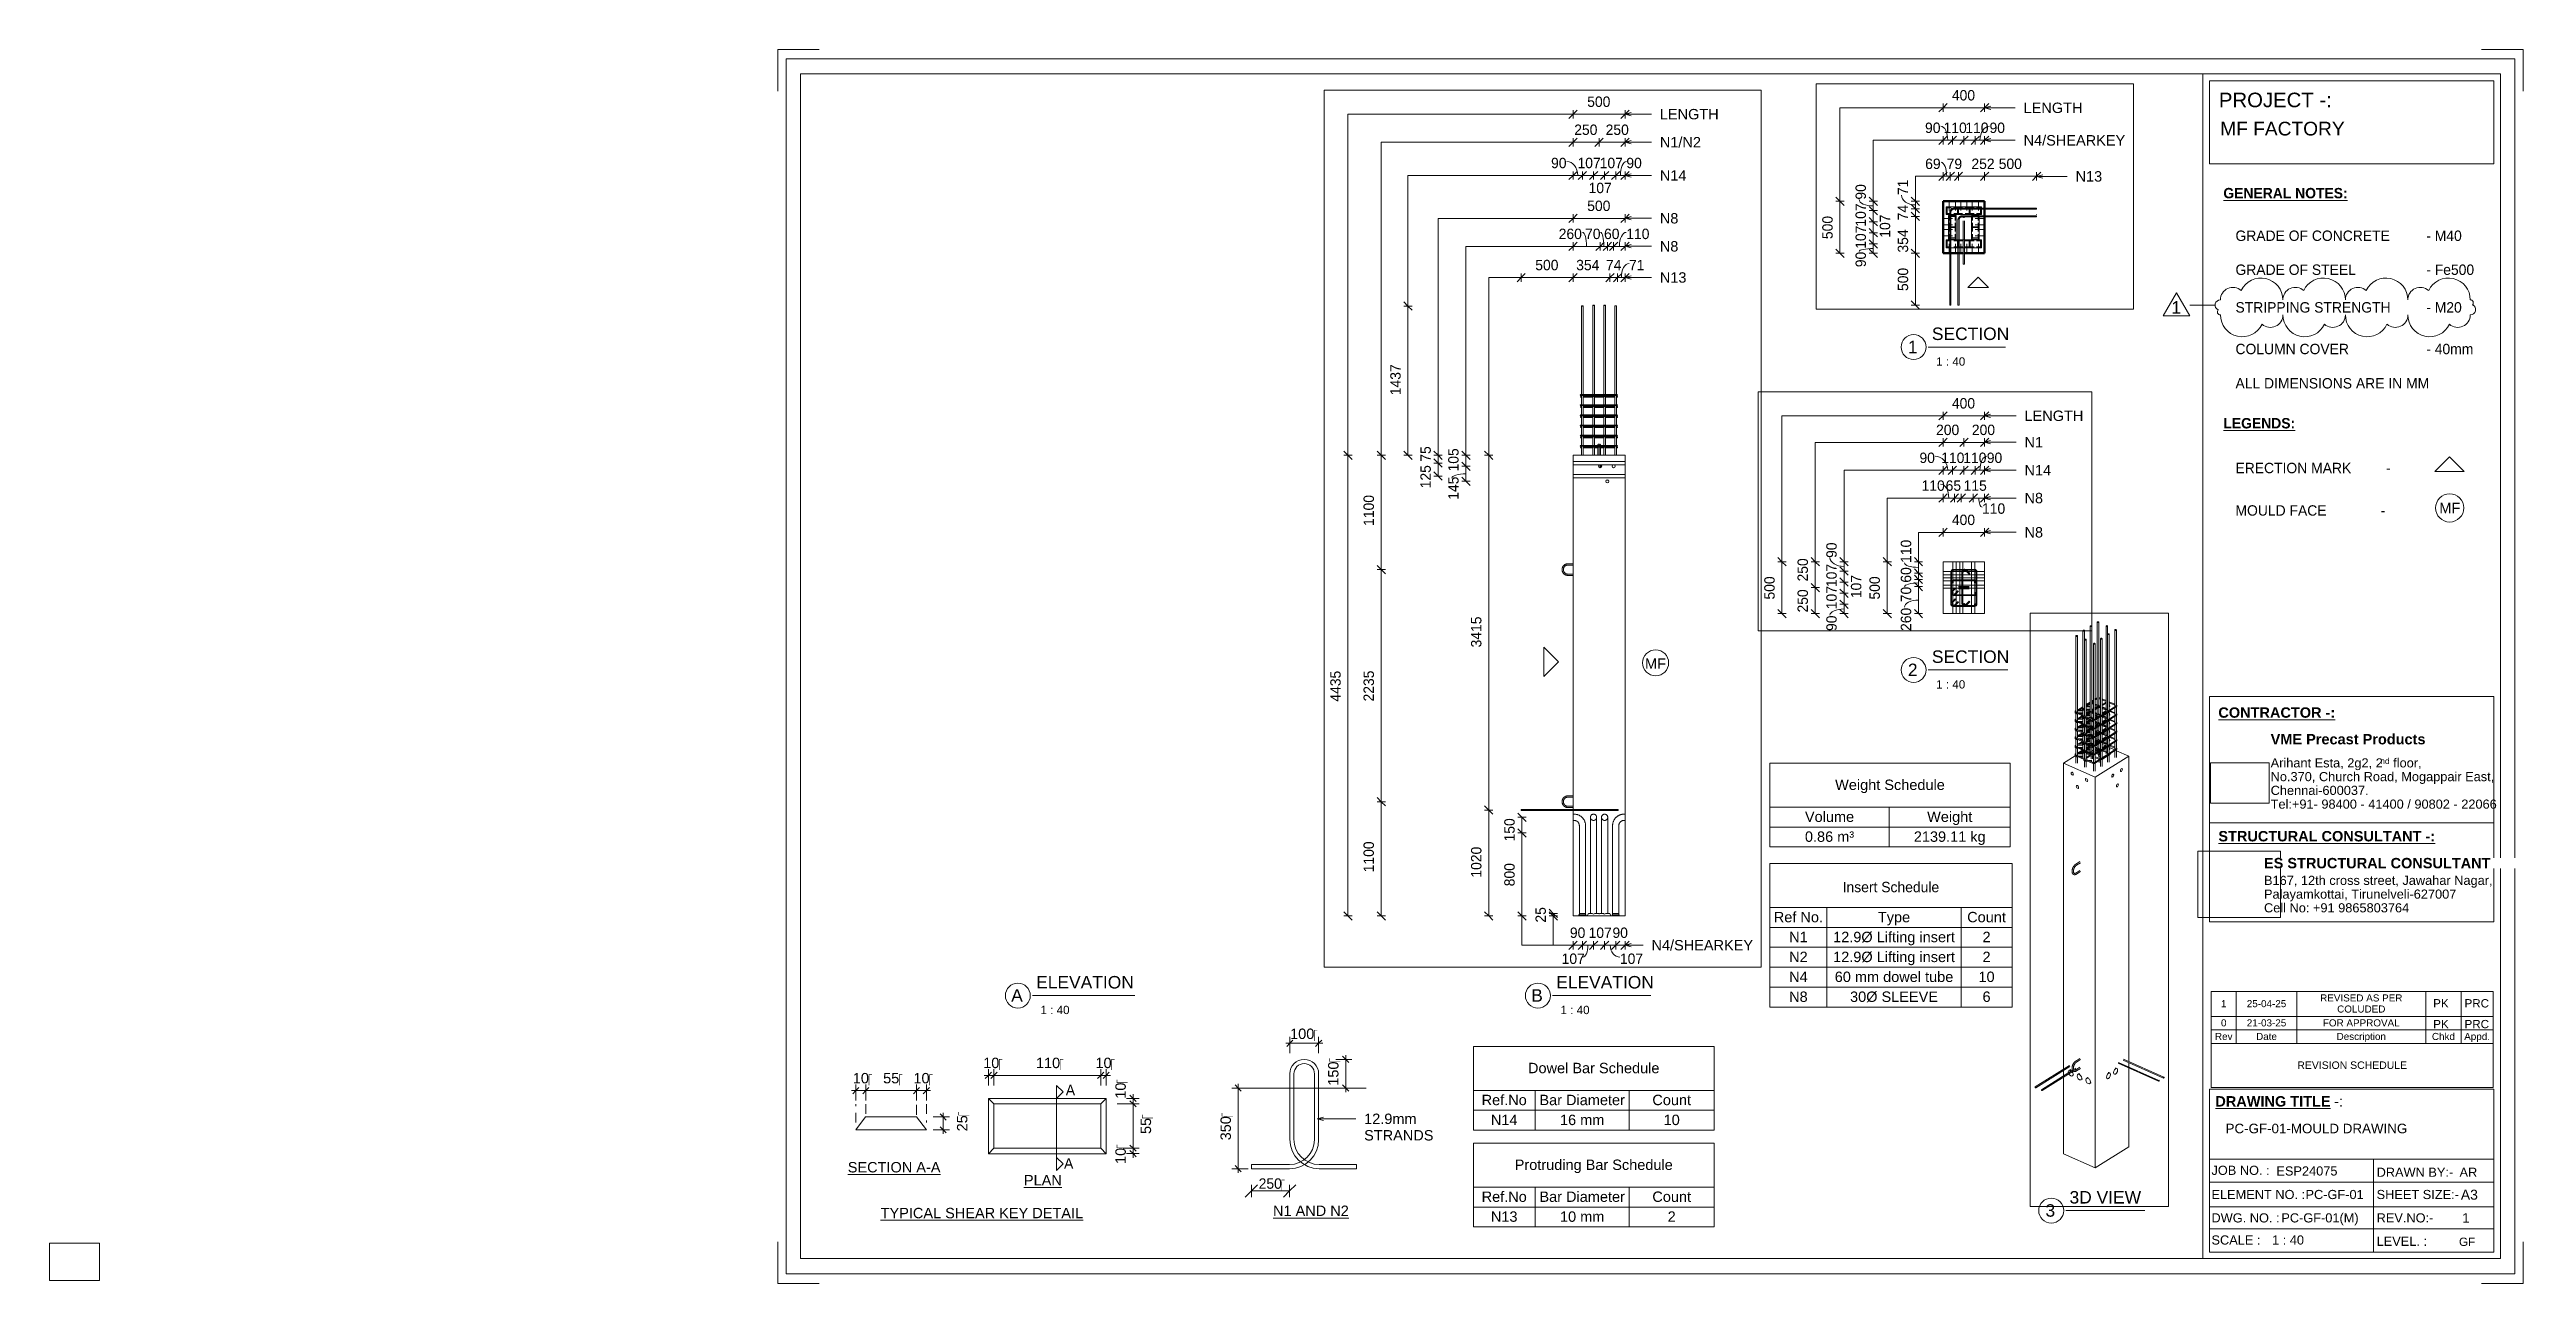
# Paper-space layout 'Layout1' of a CAD drawing. Header units: millimetres. Extents: x 0 to 596, y -1 to 296.
# The model-space entities are those that its viewports show. They can reach past a viewport. Long polylines and large blocks are cut down to what shows.
import ezdxf

# ---------------------------------------------------------------- set-up
doc = ezdxf.new("R2010")
doc.units = ezdxf.units.MM
doc.linetypes.add('Dash', pattern=[6.36, 3.18, -3.18])
doc.linetypes.add('Overhead', pattern=[3.97, 2.38, -1.59])
for name, color, linetype, lineweight in [('A-ANNO-DIMS', 211, 'Continuous', 9), ('A-ANNO-DIMS-1', 211, 'Continuous', 9), ('A-ANNO-DIMS-40', 211, 'Continuous', 9), ('A-DETL-THIN', 151, 'Continuous', 18), ('A-FLOR-OVHD', 1, 'Overhead', 18), ('A-GENM', 13, 'Continuous', 18), ('G-ANNO-REVC', 71, 'Continuous', 9), ('G-ANNO-REVC-IDEN', 71, 'Continuous', 9), ('G-ANNO-SCHD', 231, 'Continuous', 9), ('G-ANNO-TEXT', 231, 'Continuous', 9), ('G-ANNO-TTLB', 6, 'Continuous', 9), ('G-ANNO-TTLB-MEDM', 33, 'Continuous', 9), ('G-ANNO-TTLB-THIN', 151, 'Continuous', 9), ('S-COLS', 52, 'Continuous', 18), ('S-COLS-HDLN', 52, 'Dash', 18), ('S-RBAR', 171, 'Continuous', 18)]:
    doc.layers.add(name, color=color, linetype=linetype, lineweight=lineweight)
doc.layers.add('G-ANNO-NPLT', color=191, linetype='Continuous')
doc.styles.add('Arial_1', font='arial.ttf', dxfattribs={"height": 100})
doc.styles.add('Arial_10', font='arial.ttf', dxfattribs={"height": 2.3})
doc.styles.add('Arial_11', font='arial.ttf', dxfattribs={"height": 1.8})
doc.styles.add('Arial_12', font='arial.ttf', dxfattribs={"height": 1.7})
doc.styles.add('Arial_13', font='arial.ttf', dxfattribs={"height": 2})
doc.styles.add('Arial_14', font='arial.ttf', dxfattribs={"height": 3})
doc.styles.add('Arial_3', font='arial.ttf', dxfattribs={"height": 3.5})
doc.styles.add('Arial_4', font='arial.ttf', dxfattribs={"height": 2.2})
doc.styles.add('Arial_5', font='arial.ttf', dxfattribs={"height": 2.4})
doc.styles.add('Arial_6', font='arial.ttf', dxfattribs={"height": 2.5})
doc.styles.add('Arial_7', font='arial.ttf', dxfattribs={"height": 1.42976})
doc.styles.add('Arial_8', font='arial.ttf', dxfattribs={"height": 2.25})
doc.styles.add('Arial_9', font='arial.ttf', dxfattribs={"height": 3.3})
doc.styles.add('Arial_B', font='arialbd.ttf', dxfattribs={"height": 2.5})
doc.styles.add('Nirmala UI', font='Nirmala.ttf', dxfattribs={"height": 2.5})
doc.styles.add('Nirmala UI Semilight', font='NirmalaS.ttf', dxfattribs={"height": 100})
doc.styles.add('Nirmala UI Semilight_1', font='NirmalaS.ttf', dxfattribs={"height": 2.5})
doc.styles.add('Nirmala UI Semilight_B', font='', dxfattribs={"height": 2.5})
doc.styles.get('Nirmala UI Semilight_B').set_extended_font_data('Nirmala UI Semilight', bold=True)
doc.dimstyles.new('Arrow_Filled_-_2_5_NI_UI', dxfattribs={"dimscale": 304.8, "dimtxt": 104.736395, "dimasz": 0.262467, "dimexe": 0.131234, "dimexo": 0.0625, "dimgap": 0.131234, "dimtad": 1, "dimdec": 4, "dimzin": 0, "dimdsep": 46, "dimtxsty": 'Nirmala UI Semilight', "dimblk1": 'OBLIQUE', "dimblk2": 'OBLIQUE', "dimsah": 1, "dimcen": 0.09, "dimazin": 0, "dimtfac": 1, "dimtdec": 4, "dimtix": 1, "dimtmove": 0, "dimatfit": 3, "dimfxl": 0.131234, "dimfxlon": 1, "dimtvp": 1, "dimtolj": 1, "dimtzin": 0, "dimarcsym": 2})
doc.dimstyles.new('Arrow_Filled_-_2_5_NI_UI_1', dxfattribs={"dimscale": 304.8, "dimtxt": 104.736395, "dimasz": 0.262467, "dimexe": 0.131234, "dimexo": 0.0625, "dimgap": 0.131234, "dimtad": 1, "dimdec": 4, "dimzin": 0, "dimdsep": 46, "dimtxsty": 'Nirmala UI Semilight', "dimblk1": 'OBLIQUE', "dimblk2": 'OBLIQUE', "dimsah": 1, "dimcen": 0.09, "dimazin": 0, "dimtfac": 1, "dimtdec": 4, "dimtix": 1, "dimtmove": 2, "dimatfit": 3, "dimfxl": 0.131234, "dimfxlon": 1, "dimtvp": 1, "dimtolj": 1, "dimtzin": 0, "dimarcsym": 2})
doc.dimstyles.new('Arrow_Filled_-_2_5_NI_UI_2', dxfattribs={"dimscale": 304.8, "dimtxt": 104.736395, "dimasz": 0.262467, "dimexe": 0.131234, "dimexo": 0.0625, "dimgap": 0.131234, "dimtad": 1, "dimdec": 4, "dimzin": 0, "dimdsep": 46, "dimtxsty": 'Nirmala UI Semilight', "dimblk1": 'OBLIQUE', "dimblk2": 'OBLIQUE', "dimsah": 1, "dimcen": 0.09, "dimazin": 0, "dimtfac": 1, "dimtdec": 4, "dimtix": 1, "dimtmove": 1, "dimatfit": 3, "dimfxl": 0.131234, "dimfxlon": 1, "dimtvp": 1, "dimtolj": 1, "dimtzin": 0, "dimarcsym": 2})
doc.dimstyles.new('Diagonal_-_2_5mm_Arial', dxfattribs={"dimscale": 304.8, "dimtxt": 2.550648, "dimasz": 0.004921, "dimexe": 0.004921, "dimexo": 0.0625, "dimgap": 0.003281, "dimtad": 1, "dimdec": 4, "dimzin": 0, "dimdsep": 46, "dimtxsty": 'Arial_6', "dimblk1": 'OBLIQUE', "dimblk2": 'OBLIQUE', "dimsah": 1, "dimcen": 0.09, "dimdle": 0.003281, "dimazin": 0, "dimtfac": 1, "dimtdec": 4, "dimtix": 1, "dimtmove": 2, "dimatfit": 3, "dimfxl": 0.007874, "dimfxlon": 1, "dimtvp": 1, "dimtolj": 1, "dimtzin": 0, "dimarcsym": 2})
doc.dimstyles.new('Diagonal_-_2_5mm_Arial_1', dxfattribs={"dimscale": 304.8, "dimtxt": 2.550648, "dimasz": 0.004921, "dimexe": 0.004921, "dimexo": 0.0625, "dimgap": 0.003281, "dimtad": 1, "dimdec": 4, "dimzin": 0, "dimdsep": 46, "dimtxsty": 'Arial_6', "dimblk1": 'OBLIQUE', "dimblk2": 'OBLIQUE', "dimsah": 1, "dimcen": 0.09, "dimdle": 0.003281, "dimazin": 0, "dimtfac": 1, "dimtdec": 4, "dimtix": 1, "dimtmove": 0, "dimatfit": 3, "dimfxl": 0.007874, "dimfxlon": 1, "dimtvp": 1, "dimtolj": 1, "dimtzin": 0, "dimarcsym": 2})
doc.dimstyles.new('Diagonal_-_2_5mm_NI_UI', dxfattribs={"dimscale": 304.8, "dimtxt": 2.61841, "dimasz": 0.009843, "dimexe": 0.004921, "dimexo": 0.0625, "dimgap": 0.003281, "dimtad": 1, "dimdec": 4, "dimzin": 0, "dimdsep": 46, "dimtxsty": 'Nirmala UI', "dimblk1": 'OBLIQUE', "dimblk2": 'OBLIQUE', "dimsah": 1, "dimcen": 0.09, "dimazin": 0, "dimtfac": 1, "dimtdec": 4, "dimtix": 1, "dimtmove": 2, "dimatfit": 3, "dimfxl": 0.004921, "dimfxlon": 1, "dimtvp": 1, "dimtolj": 1, "dimtzin": 0, "dimarcsym": 2})
picture_1 = doc.add_image_def('image1.jpg', size_in_pixel=(996, 686))
picture_2 = doc.add_image_def('image2.jpg', size_in_pixel=(1600, 1280))

psp = doc.layouts.get("Layout1")

msp = doc.modelspace()

# ---------------------------------------------------------------- texts
at = {"layer": 'G-ANNO-TEXT', "color": 7, "char_height": 100, "attachment_point": 1, "style": 'Arial_1'}
for s, insert, width in [('LENGTH', (10112.74881, 8066.19361), 686.2445), ('N1', (10112.74881, 7810.72357), 214.85225), ('LENGTH', (6170.09664, 7560.97605), 686.2445), ('N14', (10112.74881, 7541.66075), 307.848), ('N8', (10112.74881, 7274.01252), 214.85225), ('N4/SHEARKEY', (6170.09664, 7247.93487), 1180.084), ('N8', (10112.74881, 6944.18934), 214.85225), ('N13', (6670.09664, 6900.98357), 307.848), ('LENGTH', (2890.85807, 6374.71399), 686.2445), ('N1/N2', (2890.85807, 6104.71399), 477.80575), ('N14', (2890.85807, 5784.71399), 307.848), ('N8', (2890.85807, 5372.1974), 214.85225), ('N8', (2890.85807, 5102.1974), 214.85225), ('N13', (2890.85807, 4802.1974), 307.848), ('MF', (2747.95744, 1084.4658), 240.50625), ('N4/SHEARKEY', (2810.30421, -1626.23718), 1180.084)]:
    msp.add_mtext(s, dxfattribs=dict(at, insert=insert, width=width))

# ---------------------------------------------------------------- blocks, each defined once
blk = doc.blocks.new('ES-Landscape-A3 - ES-Landscape-A3-502445-PC-GF-01-MOULD DRAWING')
at = {"layer": 'G-ANNO-TTLB'}
for p, q in [((175.24, 296.27), (185.24, 296.27)), ((175.24, 296.27), (175.24, 286.27)), ((595.24, 296.27), (585.24, 296.27)), ((595.24, 296.27), (595.24, 286.27)), ((519.77, 140.54), (588.2, 140.54)), ((519.77, 86.33), (519.77, 140.54)), ((588.2, 86.33), (588.2, 140.54)), ((519.77, 110.14), (588.2, 110.14)), ((519.77, 6.78), (519.77, 46.03)), ((588.2, 6.78), (588.2, 46.03)), ((559.23, 29.2), (559.23, 6.78)), ((175.24, -0.73), (175.24, 9.27)), ((595.24, -0.73), (595.24, 9.27)), ((175.24, -0.73), (185.24, -0.73)), ((595.24, -0.73), (585.24, -0.73))]:
    blk.add_line(p, q, dxfattribs=at)
at = {"layer": 'G-ANNO-TTLB-MEDM'}
for p, q in [((180.73, 290.44), (180.73, 5.31)), ((180.73, 290.44), (589.79, 290.44)), ((518.17, 290.44), (518.17, 5.31)), ((519.77, 268.77), (519.77, 288.77)), ((519.77, 288.77), (588.2, 288.77)), ((588.2, 288.77), (588.2, 268.77)), ((589.79, 290.44), (589.79, 5.31)), ((588.2, 268.77), (519.77, 268.77)), ((519.77, 86.33), (588.2, 86.33)), ((519.77, 6.78), (588.2, 6.78)), ((180.73, 5.31), (589.79, 5.31))]:
    blk.add_line(p, q, dxfattribs=at)
at = {"layer": 'G-ANNO-TTLB-THIN'}
for p, q in [((177.29, 294.03), (177.29, 1.56)), ((593.23, 294.03), (177.29, 294.03)), ((593.23, 1.56), (593.23, 294.03)), ((519.77, 46.03), (588.2, 46.03)), ((519.77, 29.2), (588.2, 29.2)), ((519.77, 23.64), (588.2, 23.64)), ((519.77, 17.68), (588.2, 17.68)), ((519.77, 12.43), (588.2, 12.43)), ((177.29, 1.56), (593.23, 1.56))]:
    blk.add_line(p, q, dxfattribs=at)
at = {"layer": 'G-ANNO-TTLB', "insert": (534.5, 131.53), "char_height": 2.5, "width": 45.135, "attachment_point": 1, "style": 'Arial_B', "bg_fill": 3, "box_fill_scale": 0, "bg_fill_color": 256, "bg_fill_true_color": 3254780160, "bg_fill_transparency": 256}
blk.add_mtext('VME Precast Products', dxfattribs=at)
at = {"layer": 'G-ANNO-TTLB', "attachment_point": 1}
for s, insert, char_height, width, style in [('Arihant Esta, 2g2, 2', (534.5, 125.68), 2.2, 31.9873, 'Arial_4'), ('nd', (560.89, 125.72), 1.43, 2.7257, 'Arial_7'), (' floor,', (563.14, 125.68), 2.2, 9.1392, 'Arial_4'), ('No.370, Church Road, Mogappair East,', (534.5, 122.37), 2.2, 63.4135, 'Arial_4'), ('Tel:+91- 98400 - 41400 / 90802 - 22066 ', (534.5, 115.75), 2.2, 65.2574, 'Arial_4'), ('Chennai-600037.', (534.5, 119.06), 2.2, 27.6582, 'Arial_4'), ('Cell No: +91 9865803764', (532.9, 90.79), 2.2, 41.0464, 'Arial_4'), ('Palayamkottai, Tirunelveli-627007', (532.9, 94.09), 2.2, 54.4346, 'Arial_4'), ('JOB NO. :', (520.26, 27.61), 2.2, 16.5949, 'Arial_4'), ('DRAWN BY:-', (560, 27.14), 2.2, 21.7257, 'Arial_4'), ('ELEMENT NO. :', (520.26, 21.79), 2.2, 26.5359, 'Arial_4'), ('SHEET SIZE:-', (560, 21.79), 2.2, 23.2489, 'Arial_4'), ('DWG. NO. :', (520.26, 16.16), 2.2, 19.481, 'Arial_4'), ('REV.NO:-', (560, 16.16), 2.2, 16.0338, 'Arial_4'), ('SCALE :', (520.26, 10.84), 2.2, 13.8692, 'Arial_4'), ('LEVEL. :', (560, 10.53), 2.2, 14.3502, 'Arial_4')]:
    blk.add_mtext(s, dxfattribs=dict(at, insert=insert, char_height=char_height, width=width, style=style))
at = {"layer": 'G-ANNO-TTLB'}
image = blk.add_image(picture_1, insert=(520, 114.84), size_in_units=(14.11, 9.72), dxfattribs=at)
image.dxf.flags = 7
image = blk.add_image(picture_2, insert=(516.95, 87.39), size_in_units=(19.92, 15.93), dxfattribs=at)
image.dxf.flags = 7
at = {"layer": 'G-ANNO-TTLB', "attachment_point": 1, "bg_fill": 3, "box_fill_scale": 0, "bg_fill_color": 256, "bg_fill_true_color": 3254780160, "bg_fill_transparency": 256}
for s, insert, char_height, width, style in [('PROJECT -:', (522.05, 285.89), 3.5, 33.3502, 'Arial_3'), ('\\LCONTRACTOR -:', (521.92, 137.94), 2.5, 33.9114, 'Arial_B'), ('\\LSTRUCTURAL CONSULTANT -:', (521.92, 108.18), 2.5, 62.8523, 'Arial_B'), ('ES STRUCTURAL CONSULTANT', (532.9, 101.7), 2.5, 65.6582, 'Arial_B'), ('\\LDRAWING TITLE', (521.19, 44.36), 2.5, 33.4304, 'Arial_B'), ('A3', (580.27, 21.84), 2.4, 4.9705, 'Arial_5')]:
    blk.add_mtext(s, dxfattribs=dict(at, insert=insert, char_height=char_height, width=width, style=style))
at = {"layer": 'G-ANNO-TTLB', "insert": (532.9, 97.4), "char_height": 2.2, "width": 65.1772, "attachment_point": 1, "style": 'Arial_4'}
blk.add_mtext('B167, 12th cross street, Jawahar Nagar,', dxfattribs=at)
at = {"layer": 'G-ANNO-TTLB', "insert": (548.78, 44.36), "char_height": 2.5, "width": 1.2025, "attachment_point": 1, "style": 'Arial_B', "bg_fill": 3, "box_fill_scale": 0, "bg_fill_color": 256, "bg_fill_true_color": 3254780160, "bg_fill_transparency": 256}
blk.add_mtext('\\fArial|b1|i0|c0|p34|; ', dxfattribs=at)
at = {"layer": 'G-ANNO-TTLB', "insert": (549.77, 44.36), "char_height": 2.5, "width": 2.6456, "attachment_point": 1, "style": 'Arial_6', "bg_fill": 3, "box_fill_scale": 0, "bg_fill_color": 256, "bg_fill_true_color": 3254780160, "bg_fill_transparency": 256}
blk.add_mtext('-:', dxfattribs=at)
blk = doc.blocks.new('DIMBLOCK118-PC-GF-01-MOULD DRAWING')
at = {"layer": 'A-ANNO-DIMS-1'}
for p, q in [((260.74, 42.5), (256.93, 42.5)), ((260.74, 43.82), (259.17, 43.82)), ((260.74, 44.82), (260.74, 42.5)), ((260.74, 43.82), (262.24, 43.82)), ((260.74, 42.5), (262.24, 42.5))]:
    blk.add_line(p, q, dxfattribs=at)
at = {"layer": 'A-ANNO-DIMS-1', "lineweight": 35}
for p, q in [((260.74, 43.82), (259.99, 44.57)), ((260.74, 42.5), (259.99, 43.25)), ((260.74, 43.82), (261.49, 43.07)), ((260.74, 42.5), (261.49, 41.75))]:
    blk.add_line(p, q, dxfattribs=at)
at = {"layer": 'A-ANNO-DIMS-1', "color": 0, "insert": (256.49, 43.74), "char_height": 2.5, "width": 4.6147, "attachment_point": 1, "rotation": 90, "line_spacing_factor": 0.941778, "style": 'Arial_6'}
blk.add_mtext('10\\fArial|b0|i0|c254|p34|;\u202a', dxfattribs=at)
blk = doc.blocks.new('_Oblique')
at = {"color": 0, "linetype": 'ByBlock', "lineweight": -2}
blk.add_line((-0.5, -0.5), (0.5, 0.5), dxfattribs=at)
blk = doc.blocks.new('DIMBLOCK119-PC-GF-01-MOULD DRAWING')
at = {"layer": 'A-ANNO-DIMS-1'}
for p, q in [((260.74, 42.5), (256.93, 42.5)), ((260.74, 42.5), (260.74, 31.83)), ((260.74, 42.5), (262.24, 42.5)), ((260.74, 31.83), (258.34, 31.83)), ((260.74, 31.83), (262.24, 31.83))]:
    blk.add_line(p, q, dxfattribs=at)
at = {"layer": 'A-ANNO-DIMS-1', "lineweight": 35}
for p, q in [((260.74, 42.5), (259.99, 43.25)), ((260.74, 42.5), (261.49, 41.75)), ((260.74, 31.83), (259.99, 32.58)), ((260.74, 31.83), (261.49, 31.08))]:
    blk.add_line(p, q, dxfattribs=at)
at = {"layer": 'A-ANNO-DIMS-1', "color": 0, "insert": (262.58, 35.24), "char_height": 2.5, "width": 4.6147, "attachment_point": 1, "rotation": 90, "line_spacing_factor": 0.941778, "style": 'Arial_6'}
blk.add_mtext('55\\fArial|b0|i0|c254|p34|;\u202a', dxfattribs=at)
blk = doc.blocks.new('DIMBLOCK120-PC-GF-01-MOULD DRAWING')
at = {"layer": 'A-ANNO-DIMS-1'}
for p, q in [((260.74, 31.83), (258.34, 31.83)), ((260.74, 30.52), (259.17, 30.52)), ((260.74, 31.83), (260.74, 29.52)), ((260.74, 31.83), (262.24, 31.83)), ((260.74, 30.52), (262.24, 30.52))]:
    blk.add_line(p, q, dxfattribs=at)
at = {"layer": 'A-ANNO-DIMS-1', "lineweight": 35}
for p, q in [((260.74, 31.83), (259.99, 32.58)), ((260.74, 30.52), (259.99, 31.27)), ((260.74, 31.83), (261.49, 31.08)), ((260.74, 30.52), (261.49, 29.77))]:
    blk.add_line(p, q, dxfattribs=at)
at = {"layer": 'A-ANNO-DIMS-1', "color": 0, "insert": (256.49, 28.04), "char_height": 2.5, "width": 4.6147, "attachment_point": 1, "rotation": 90, "line_spacing_factor": 0.941778, "style": 'Arial_6'}
blk.add_mtext('10\\fArial|b0|i0|c254|p34|;\u202a', dxfattribs=at)
blk = doc.blocks.new('DIMBLOCK121-PC-GF-01-MOULD DRAWING')
at = {"layer": 'A-ANNO-DIMS-1'}
for p, q in [((224.94, 49.36), (227.26, 49.36)), ((225.94, 49.36), (225.94, 50.86)), ((225.94, 49.36), (225.94, 46.96)), ((227.26, 49.36), (227.26, 50.86)), ((227.26, 49.36), (227.26, 46.96))]:
    blk.add_line(p, q, dxfattribs=at)
at = {"layer": 'A-ANNO-DIMS-1', "lineweight": 35}
for p, q in [((225.94, 49.36), (225.19, 48.61)), ((225.94, 49.36), (226.69, 50.11)), ((227.26, 49.36), (226.51, 48.61)), ((227.26, 49.36), (228.01, 50.11))]:
    blk.add_line(p, q, dxfattribs=at)
at = {"layer": 'A-ANNO-DIMS-1', "color": 0, "insert": (224.68, 53.61), "char_height": 2.5, "width": 4.6147, "attachment_point": 1, "line_spacing_factor": 0.941778, "style": 'Arial_6'}
blk.add_mtext('10\\fArial|b0|i0|c254|p34|;\u202a', dxfattribs=at)
blk = doc.blocks.new('DIMBLOCK122-PC-GF-01-MOULD DRAWING')
at = {"layer": 'A-ANNO-DIMS-1', "lineweight": 35}
for p, q in [((227.26, 49.36), (226.51, 48.61)), ((227.26, 49.36), (228.01, 50.11)), ((252.97, 49.36), (252.22, 48.61)), ((252.97, 49.36), (253.72, 50.11))]:
    blk.add_line(p, q, dxfattribs=at)
at = {"layer": 'A-ANNO-DIMS-1'}
for p, q in [((227.26, 49.36), (227.26, 50.86)), ((227.26, 49.36), (252.97, 49.36)), ((227.26, 49.36), (227.26, 46.96)), ((252.97, 49.36), (252.97, 50.86)), ((252.97, 49.36), (252.97, 46.96))]:
    blk.add_line(p, q, dxfattribs=at)
at = {"layer": 'A-ANNO-DIMS-1', "color": 0, "insert": (237.37, 53.61), "char_height": 2.5, "width": 6.5924, "attachment_point": 1, "line_spacing_factor": 0.941778, "style": 'Arial_6'}
blk.add_mtext('110\\fArial|b0|i0|c254|p34|;\u202a', dxfattribs=at)
blk = doc.blocks.new('DIMBLOCK123-PC-GF-01-MOULD DRAWING')
at = {"layer": 'A-ANNO-DIMS-1', "lineweight": 35}
for p, q in [((252.97, 49.36), (252.22, 48.61)), ((252.97, 49.36), (253.72, 50.11)), ((254.28, 49.36), (253.53, 48.61)), ((254.28, 49.36), (255.03, 50.11))]:
    blk.add_line(p, q, dxfattribs=at)
at = {"layer": 'A-ANNO-DIMS-1'}
for p, q in [((252.97, 49.36), (252.97, 50.86)), ((252.97, 49.36), (255.28, 49.36)), ((252.97, 49.36), (252.97, 46.96)), ((254.28, 49.36), (254.28, 50.86)), ((254.28, 49.36), (254.28, 46.96))]:
    blk.add_line(p, q, dxfattribs=at)
at = {"layer": 'A-ANNO-DIMS-1', "color": 0, "insert": (251.7, 53.61), "char_height": 2.5, "width": 4.6147, "attachment_point": 1, "line_spacing_factor": 0.941778, "style": 'Arial_6'}
blk.add_mtext('10\\fArial|b0|i0|c254|p34|;\u202a', dxfattribs=at)
blk = doc.blocks.new('DIMBLOCK124-PC-GF-01-MOULD DRAWING')
at = {"layer": 'A-ANNO-DIMS-1'}
for p, q in [((215.04, 39.36), (212.64, 39.36)), ((215.04, 36.26), (212.64, 36.26)), ((215.04, 40.36), (215.04, 35.26)), ((215.04, 39.36), (216.54, 39.36)), ((215.04, 36.26), (216.54, 36.26))]:
    blk.add_line(p, q, dxfattribs=at)
at = {"layer": 'A-ANNO-DIMS-1', "lineweight": 35}
for p, q in [((215.04, 39.36), (214.29, 40.11)), ((215.04, 36.26), (214.29, 37.01)), ((215.04, 39.36), (215.79, 38.61)), ((215.04, 36.26), (215.79, 35.51))]:
    blk.add_line(p, q, dxfattribs=at)
at = {"layer": 'A-ANNO-DIMS-1', "color": 0, "insert": (218.37, 35.89), "char_height": 2.5, "width": 4.6147, "attachment_point": 1, "rotation": 90, "line_spacing_factor": 0.941778, "style": 'Arial_6'}
blk.add_mtext('25\\fArial|b0|i0|c254|p34|;\u202a', dxfattribs=at)
blk = doc.blocks.new('DIMBLOCK125-PC-GF-01-MOULD DRAWING')
at = {"layer": 'A-ANNO-DIMS-1'}
for p, q in [((193.02, 45.7), (196.43, 45.7)), ((194.02, 45.7), (194.02, 47.2)), ((194.02, 45.7), (194.02, 43.3)), ((196.43, 45.7), (196.43, 47.2)), ((196.43, 45.7), (196.43, 43.3))]:
    blk.add_line(p, q, dxfattribs=at)
at = {"layer": 'A-ANNO-DIMS-1', "lineweight": 35}
for p, q in [((194.02, 45.7), (193.27, 44.95)), ((194.02, 45.7), (194.77, 46.45)), ((196.43, 45.7), (195.68, 44.95)), ((196.43, 45.7), (197.18, 46.45))]:
    blk.add_line(p, q, dxfattribs=at)
at = {"layer": 'A-ANNO-DIMS-1', "color": 0, "insert": (193.3, 49.94), "char_height": 2.5, "width": 4.6147, "attachment_point": 1, "line_spacing_factor": 0.941778, "style": 'Arial_6'}
blk.add_mtext('10\\fArial|b0|i0|c254|p34|;\u202a', dxfattribs=at)
blk = doc.blocks.new('DIMBLOCK126-PC-GF-01-MOULD DRAWING')
at = {"layer": 'A-ANNO-DIMS-1', "lineweight": 35}
for p, q in [((196.43, 45.7), (195.68, 44.95)), ((196.43, 45.7), (197.18, 46.45)), ((208.62, 45.7), (207.87, 44.95)), ((208.62, 45.7), (209.37, 46.45))]:
    blk.add_line(p, q, dxfattribs=at)
at = {"layer": 'A-ANNO-DIMS-1'}
for p, q in [((196.43, 45.7), (196.43, 47.2)), ((196.43, 45.7), (208.62, 45.7)), ((196.43, 45.7), (196.43, 43.3)), ((208.62, 45.7), (208.62, 47.2)), ((208.62, 45.7), (208.62, 43.3))]:
    blk.add_line(p, q, dxfattribs=at)
at = {"layer": 'A-ANNO-DIMS-1', "color": 0, "insert": (200.6, 49.94), "char_height": 2.5, "width": 4.6147, "attachment_point": 1, "line_spacing_factor": 0.941778, "style": 'Arial_6'}
blk.add_mtext('55\\fArial|b0|i0|c254|p34|;\u202a', dxfattribs=at)
blk = doc.blocks.new('DIMBLOCK127-PC-GF-01-MOULD DRAWING')
at = {"layer": 'A-ANNO-DIMS-1', "lineweight": 35}
for p, q in [((208.62, 45.7), (207.87, 44.95)), ((208.62, 45.7), (209.37, 46.45)), ((211.02, 45.7), (210.27, 44.95)), ((211.02, 45.7), (211.77, 46.45))]:
    blk.add_line(p, q, dxfattribs=at)
at = {"layer": 'A-ANNO-DIMS-1'}
for p, q in [((208.62, 45.7), (208.62, 47.2)), ((208.62, 45.7), (212.02, 45.7)), ((208.62, 45.7), (208.62, 43.3)), ((211.02, 45.7), (211.02, 47.2)), ((211.02, 45.7), (211.02, 43.3))]:
    blk.add_line(p, q, dxfattribs=at)
at = {"layer": 'A-ANNO-DIMS-1', "color": 0, "insert": (207.9, 49.94), "char_height": 2.5, "width": 4.6147, "attachment_point": 1, "line_spacing_factor": 0.941778, "style": 'Arial_6'}
blk.add_mtext('10\\fArial|b0|i0|c254|p34|;\u202a', dxfattribs=at)
blk = doc.blocks.new('DIMBLOCK128-PC-GF-01-MOULD DRAWING')
at = {"layer": 'A-ANNO-DIMS-1'}
for p, q in [((297.47, 57.1), (306.41, 57.1)), ((298.47, 57.1), (298.47, 58.6)), ((298.47, 57.1), (298.47, 54.7)), ((305.41, 57.1), (305.41, 58.6)), ((305.41, 57.1), (305.41, 54.7))]:
    blk.add_line(p, q, dxfattribs=at)
at = {"layer": 'A-ANNO-DIMS-1', "lineweight": 35}
for p, q in [((298.47, 57.1), (297.72, 56.35)), ((298.47, 57.1), (299.22, 57.85)), ((305.41, 57.1), (304.66, 56.35)), ((305.41, 57.1), (306.16, 57.85))]:
    blk.add_line(p, q, dxfattribs=at)
at = {"layer": 'A-ANNO-DIMS-1', "color": 0, "insert": (298.54, 60.62), "char_height": 2.5, "width": 6.9221, "attachment_point": 1, "line_spacing_factor": 0.941778, "style": 'Arial_6'}
blk.add_mtext('100\\fArial|b0|i0|c254|p34|;\u202a', dxfattribs=at)
blk = doc.blocks.new('DIMBLOCK129-PC-GF-01-MOULD DRAWING')
at = {"layer": 'A-ANNO-DIMS-1'}
for p, q in [((286.04, 46.3), (284.54, 46.3)), ((286.04, 25.9), (286.04, 47.3)), ((286.04, 46.3), (288.44, 46.3)), ((286.04, 26.9), (284.54, 26.9)), ((286.04, 26.9), (288.44, 26.9))]:
    blk.add_line(p, q, dxfattribs=at)
at = {"layer": 'A-ANNO-DIMS-1', "lineweight": 35}
for p, q in [((286.04, 46.3), (285.29, 47.05)), ((286.04, 46.3), (286.79, 45.55)), ((286.04, 26.9), (285.29, 27.65)), ((286.04, 26.9), (286.79, 26.15))]:
    blk.add_line(p, q, dxfattribs=at)
at = {"layer": 'A-ANNO-DIMS-1', "color": 0, "insert": (281.79, 33.72), "char_height": 2.5, "width": 6.9221, "attachment_point": 1, "rotation": 90, "line_spacing_factor": 0.941778, "style": 'Arial_6'}
blk.add_mtext('350\\fArial|b0|i0|c254|p34|;\u202a', dxfattribs=at)
blk = doc.blocks.new('DIMBLOCK130-PC-GF-01-MOULD DRAWING')
at = {"layer": 'A-ANNO-DIMS-1'}
for p, q in [((289.22, 21.55), (287.72, 20.05)), ((289.22, 21.55), (290.72, 23.05)), ((289.22, 21.55), (289.22, 23.05)), ((289.22, 21.55), (298.43, 21.55)), ((289.22, 21.55), (289.22, 20.05)), ((298.43, 21.55), (296.93, 20.05)), ((298.43, 21.55), (299.93, 23.05)), ((298.43, 21.55), (298.43, 23.05)), ((298.43, 21.55), (298.43, 20.05))]:
    blk.add_line(p, q, dxfattribs=at)
at = {"layer": 'A-ANNO-DIMS-1', "color": 0, "insert": (290.97, 24.57), "char_height": 2.5, "width": 6.8555, "attachment_point": 1, "line_spacing_factor": 1.142579, "style": 'Nirmala UI'}
blk.add_mtext('250\\fNirmala UI|b0|i0|c254|p34|;\u202a', dxfattribs=at)
blk = doc.blocks.new('DIMBLOCK131-PC-GF-01-MOULD DRAWING')
at = {"layer": 'A-ANNO-DIMS-1', "lineweight": 35}
for p, q in [((311.93, 53.21), (311.18, 53.96)), ((311.93, 53.21), (312.68, 52.46)), ((311.93, 46.3), (311.18, 47.05)), ((311.93, 46.3), (312.68, 45.55))]:
    blk.add_line(p, q, dxfattribs=at)
at = {"layer": 'A-ANNO-DIMS-1'}
for p, q in [((311.93, 45.3), (311.93, 54.21)), ((311.93, 53.21), (309.53, 53.21)), ((311.93, 53.21), (313.43, 53.21)), ((311.93, 46.3), (309.53, 46.3)), ((311.93, 46.3), (313.43, 46.3))]:
    blk.add_line(p, q, dxfattribs=at)
at = {"layer": 'A-ANNO-DIMS-1', "color": 0, "insert": (307.68, 46.87), "char_height": 2.5, "width": 6.9221, "attachment_point": 1, "rotation": 90, "line_spacing_factor": 0.941778, "style": 'Arial_6'}
blk.add_mtext('150\\fArial|b0|i0|c254|p34|;\u202a', dxfattribs=at)
blk = doc.blocks.new('Viewport - M_View Title-1040-PC-GF-01-MOULD DRAWING')
at = {"layer": 'G-ANNO-TTLB'}
for start, end in [(360, 180), (180, 0)]:
    blk.add_arc((-3.5, 0), 3, start, end, dxfattribs=at)
blk = doc.blocks.new('Family - ___-2508904-PC-GF-01-MOULD DRAWING')
at = {"layer": 'G-ANNO-REVC'}
for centre, radius, start, end in [((525.42, 236.02), 3.01, 48.18969, 180), ((532.18, 236.02), 5.26, 0, 154.79123), ((540.45, 236.02), 3.01, 48.18969, 180), ((547.22, 236.02), 5.26, 0, 154.79123), ((555.49, 236.02), 3.01, 48.18969, 180), ((562.25, 236.02), 5.26, 0, 154.79123), ((570.52, 236.02), 3.01, 48.18969, 180), ((577.29, 236.02), 5.26, 0, 154.79123), ((522.41, 234.75), 1.27, 90, 244.79123), ((522.41, 233.12), 0.725, 138.18969, 270), ((582.55, 235.3), 0.725, 318.18969, 90), ((582.55, 233.67), 1.27, 270, 64.79123), ((527.67, 232.4), 5.26, 180, 334.79123), ((534.44, 232.4), 3.01, 228.18969, 0), ((542.71, 232.4), 5.26, 180, 334.79123), ((549.47, 232.4), 3.01, 228.18969, 0), ((557.74, 232.4), 5.26, 180, 334.79123), ((564.51, 232.4), 3.01, 228.18969, 0), ((572.78, 232.4), 5.26, 180, 334.79123), ((579.54, 232.4), 3.01, 228.18969, 0)]:
    blk.add_arc(centre, radius, start, end, dxfattribs=at)
blk = doc.blocks.new('M_Revision Tag - M_Revision Tag-33754-PC-GF-01-MOULD DRAWING')
at = {"layer": 'G-ANNO-REVC-IDEN'}
for p, q in [((0, 3.51), (-3.21, -2.04)), ((0, 3.51), (3.21, -2.04)), ((-3.21, -2.04), (3.21, -2.04))]:
    blk.add_line(p, q, dxfattribs=at)
blk = doc.blocks.new('12_7Ø_ Lifting Insert_COLUMN - 12_9Ø Lifting insert-1653057-Elevation Right')
at = {"layer": 'A-GENM'}
for p, q in [((6361.3, 3139.27), (6361.3, 3139.36)), ((6361.3, 3138.89), (6361.3, 3139)), ((6361.3, 3138.44), (6361.3, 3138.56)), ((6361.3, 3137.9), (6361.3, 3138.05)), ((6361.3, 3137.29), (6361.3, 3137.45)), ((6361.3, 3136.6), (6361.3, 3136.78)), ((6361.3, 3135.84), (6361.3, 3136.03)), ((6361.3, 3118.72), (6361.3, 3118.95)), ((6361.3, 3117.06), (6361.3, 3118.23)), ((6361.3, 3115.36), (6361.3, 3116.56)), ((6361.3, 3113.61), (6361.3, 3114.84)), ((6361.3, 3111.83), (6361.3, 3113.09)), ((6361.3, 3110.01), (6361.3, 3111.3)), ((6361.3, 3108.17), (6361.3, 3109.47)), ((6361.3, 3106.29), (6361.3, 3107.61)), ((6361.3, 3104.38), (6361.3, 3105.73)), ((6361.3, 3102.46), (6361.3, 3103.82)), ((6361.3, 3100.51), (6361.3, 3101.89)), ((6361.3, 3098.55), (6361.3, 3099.93)), ((6361.3, 3096.57), (6361.3, 3097.97)), ((6361.3, 3094.58), (6361.3, 3095.99)), ((6348.6, 3090), (6348.6, 3040)), ((6361.3, 3040), (6361.3, 3090)), ((6361.3, 2924.68), (6361.3, 2945.32))]:
    blk.add_line(p, q, dxfattribs=at)
at = {"layer": 'A-GENM', "flags": 128}
for points in [[(6348.6, 3140), (6348.6, 3140.25), (6348.62, 3140.51), (6348.64, 3140.76), (6348.68, 3141.01), (6348.72, 3141.26), (6348.78, 3141.51), (6348.84, 3141.75), (6348.92, 3142), (6349, 3142.24), (6349.1, 3142.47), (6349.2, 3142.7), (6349.31, 3142.93), (6349.44, 3143.16), (6349.57, 3143.37), (6349.71, 3143.59), (6349.85, 3143.79), (6350.01, 3143.99), (6350.17, 3144.19), (6350.34, 3144.37), (6350.52, 3144.56), (6350.71, 3144.73), (6350.9, 3144.89), (6351.1, 3145.05), (6351.3, 3145.2), (6351.52, 3145.34), (6351.73, 3145.48), (6351.95, 3145.6), (6352.18, 3145.72), (6352.41, 3145.82), (6352.65, 3145.92), (6352.88, 3146.01), (6353.13, 3146.08), (6353.37, 3146.15), (6353.62, 3146.21), (6353.87, 3146.26), (6354.12, 3146.3), (6354.37, 3146.32), (6354.62, 3146.34), (6354.88, 3146.35), (6355.13, 3146.35), (6355.39, 3146.33), (6355.64, 3146.31), (6355.89, 3146.28), (6356.14, 3146.24), (6356.39, 3146.18), (6356.64, 3146.12), (6356.88, 3146.05), (6357.12, 3145.97), (6357.36, 3145.88), (6357.59, 3145.77), (6357.82, 3145.66), (6358.04, 3145.54), (6358.26, 3145.42), (6358.47, 3145.28), (6358.68, 3145.13), (6358.89, 3144.98), (6359.08, 3144.82), (6359.27, 3144.65), (6359.45, 3144.47), (6359.63, 3144.29), (6359.8, 3144.1), (6359.96, 3143.9), (6360.11, 3143.7), (6360.25, 3143.49), (6360.39, 3143.27), (6360.51, 3143.05), (6360.63, 3142.83), (6360.74, 3142.6), (6360.84, 3142.36), (6360.93, 3142.13), (6361.01, 3141.89), (6361.08, 3141.64), (6361.14, 3141.4), (6361.19, 3141.15), (6361.23, 3140.9), (6361.26, 3140.64), (6361.28, 3140.39), (6361.29, 3140.14), (6361.3, 3140)], [(6348.6, 3135.23), (6348.6, 3135.84), (6348.6, 3136.6), (6348.6, 3137.29), (6348.6, 3137.9), (6348.6, 3138.44), (6348.6, 3138.89), (6348.6, 3139.27), (6348.6, 3139.57), (6348.6, 3139.79), (6348.6, 3139.94), (6348.6, 3140), (6348.6, 3140)], [(6348.6, 3140), (6348.6, 3139.96), (6348.6, 3139.84), (6348.6, 3139.64), (6348.6, 3139.36), (6348.6, 3139), (6348.6, 3138.57), (6348.6, 3138.05), (6348.6, 3137.46), (6348.6, 3136.79), (6348.6, 3136.05), (6348.6, 3135.24)], [(6361.3, 3139.57), (6361.3, 3139.79), (6361.3, 3139.94)], [(6348.6, 3118.68), (6348.6, 3117.02), (6348.6, 3115.31), (6348.6, 3113.57), (6348.6, 3111.78), (6348.6, 3109.97), (6348.6, 3108.12), (6348.6, 3106.24), (6348.6, 3104.34), (6348.6, 3102.41), (6348.6, 3100.46), (6348.6, 3098.5), (6348.6, 3096.52), (6348.6, 3094.53), (6348.6, 3092.54), (6348.6, 3090.54), (6348.6, 3090)], [(6348.6, 3090), (6348.6, 3092), (6348.6, 3094), (6348.6, 3095.99), (6348.6, 3097.97), (6348.6, 3099.93), (6348.6, 3101.89), (6348.6, 3103.82), (6348.6, 3105.73), (6348.6, 3107.61), (6348.6, 3109.47), (6348.6, 3110.95)], [(6361.3, 3090), (6361.3, 3092), (6361.3, 3094)]]:
    blk.add_lwpolyline(points, dxfattribs=at)
blk = doc.blocks.new('12_7Ø_ Lifting Insert_COLUMN - 12_9Ø Lifting insert-1653171-Elevation Right')
at = {"layer": 'A-GENM'}
for p, q in [((6361.3, 3140), (6361.3, 3139.96)), ((6361.3, 3139.57), (6361.3, 3139.36)), ((6361.3, 3139.27), (6361.3, 3139)), ((6361.3, 3138.89), (6361.3, 3138.57)), ((6361.3, 3138.43), (6361.3, 3138.05)), ((6361.3, 3137.9), (6361.3, 3137.46)), ((6361.3, 3137.28), (6361.3, 3136.79)), ((6361.3, 3136.59), (6361.3, 3136.05)), ((6361.3, 3135.82), (6361.3, 3135.24)), ((6361.3, 3118.68), (6361.3, 3118.28)), ((6361.3, 3117.02), (6361.3, 3116.61)), ((6361.3, 3115.31), (6361.3, 3114.89)), ((6361.3, 3113.57), (6361.3, 3113.14)), ((6361.3, 3111.78), (6361.3, 3111.34)), ((6361.3, 3109.97), (6361.3, 3109.52)), ((6361.3, 3108.12), (6361.3, 3107.66)), ((6361.3, 3106.24), (6361.3, 3105.78)), ((6361.3, 3104.34), (6361.3, 3103.87)), ((6361.3, 3102.41), (6361.3, 3101.93)), ((6361.3, 3100.46), (6361.3, 3099.98)), ((6361.3, 3098.5), (6361.3, 3098.02)), ((6361.3, 3090), (6361.3, 3040)), ((6374, 3040), (6374, 3090)), ((6374, 2920.75), (6374, 2949.25)), ((6361.3, 2945.32), (6361.3, 2924.68))]:
    blk.add_line(p, q, dxfattribs=at)
at = {"layer": 'A-GENM', "flags": 128}
for points in [[(6361.3, 3140), (6361.3, 3140.25), (6361.32, 3140.51), (6361.34, 3140.76), (6361.38, 3141.01), (6361.42, 3141.26), (6361.48, 3141.51), (6361.54, 3141.75), (6361.62, 3142), (6361.7, 3142.24), (6361.8, 3142.47), (6361.9, 3142.7), (6362.01, 3142.93), (6362.14, 3143.16), (6362.27, 3143.37), (6362.41, 3143.59), (6362.55, 3143.79), (6362.71, 3143.99), (6362.87, 3144.19), (6363.04, 3144.37), (6363.22, 3144.56), (6363.41, 3144.73), (6363.6, 3144.89), (6363.8, 3145.05), (6364, 3145.2), (6364.22, 3145.34), (6364.43, 3145.48), (6364.65, 3145.6), (6364.88, 3145.72), (6365.11, 3145.82), (6365.35, 3145.92), (6365.58, 3146.01), (6365.83, 3146.08), (6366.07, 3146.15), (6366.32, 3146.21), (6366.57, 3146.26), (6366.82, 3146.3), (6367.07, 3146.32), (6367.32, 3146.34), (6367.58, 3146.35), (6367.83, 3146.35), (6368.09, 3146.33), (6368.34, 3146.31), (6368.59, 3146.28), (6368.84, 3146.24), (6369.09, 3146.18), (6369.34, 3146.12), (6369.58, 3146.05), (6369.82, 3145.97), (6370.06, 3145.88), (6370.29, 3145.77), (6370.52, 3145.66), (6370.74, 3145.54), (6370.96, 3145.42), (6371.17, 3145.28), (6371.38, 3145.13), (6371.59, 3144.98), (6371.78, 3144.82), (6371.97, 3144.65), (6372.15, 3144.47), (6372.33, 3144.29), (6372.5, 3144.1), (6372.66, 3143.9), (6372.81, 3143.7), (6372.95, 3143.49), (6373.09, 3143.27), (6373.21, 3143.05), (6373.33, 3142.83), (6373.44, 3142.6), (6373.54, 3142.36), (6373.63, 3142.13), (6373.71, 3141.89), (6373.78, 3141.64), (6373.84, 3141.4), (6373.89, 3141.15), (6373.93, 3140.9), (6373.96, 3140.64), (6373.98, 3140.39), (6373.99, 3140.14), (6374, 3140)], [(6361.3, 3139.94), (6361.3, 3140), (6361.3, 3140)], [(6374, 3135.23), (6374, 3135.84), (6374, 3136.6), (6374, 3137.29), (6374, 3137.9), (6374, 3138.44), (6374, 3138.89), (6374, 3139.27), (6374, 3139.57), (6374, 3139.79), (6374, 3139.94), (6374, 3140), (6374, 3140)], [(6374, 3140), (6374, 3139.96), (6374, 3139.84), (6374, 3139.64), (6374, 3139.36), (6374, 3139), (6374, 3138.57), (6374, 3138.05), (6374, 3137.46), (6374, 3136.79), (6374, 3136.05), (6374, 3135.24)], [(6374, 3090), (6374, 3092), (6374, 3094), (6374, 3095.99), (6374, 3097.97), (6374, 3099.93), (6374, 3101.89), (6374, 3103.82), (6374, 3105.73), (6374, 3107.61), (6374, 3109.47), (6374, 3111.3), (6374, 3113.09), (6374, 3114.84), (6374, 3116.56), (6374, 3118.23), (6374, 3118.95)], [(6374, 3110.95), (6374, 3109.97), (6374, 3108.12), (6374, 3106.24), (6374, 3104.34), (6374, 3102.41), (6374, 3100.46), (6374, 3098.5), (6374, 3096.52), (6374, 3094.53), (6374, 3092.54), (6374, 3090.54), (6374, 3090)], [(6361.3, 3096.52), (6361.3, 3094.53), (6361.3, 3092.54), (6361.3, 3090.54), (6361.3, 3090)]]:
    blk.add_lwpolyline(points, dxfattribs=at)
blk = doc.blocks.new('12_7Ø_ Lifting Insert_COLUMN - 12_9Ø Lifting insert-V2-Elevation Right')
at = {"layer": 'A-GENM'}
for p, q in [((6111.2, 1996.35), (6061.2, 1996.35)), ((6061.2, 1983.65), (6111.2, 1983.65)), ((6111.2, 1896.35), (6061.2, 1896.35)), ((6061.2, 1883.65), (6111.2, 1883.65))]:
    blk.add_line(p, q, dxfattribs=at)
at = {"layer": 'A-GENM', "flags": 128}
for points in [[(6061.2, 1996.35), (6058.94, 1996.3), (6056.69, 1996.17), (6054.45, 1995.94), (6052.22, 1995.63), (6050, 1995.23), (6047.8, 1994.73), (6045.62, 1994.16), (6043.47, 1993.49), (6041.35, 1992.74), (6039.25, 1991.9), (6037.19, 1990.98), (6035.17, 1989.98), (6033.2, 1988.9), (6031.26, 1987.74), (6029.38, 1986.51), (6027.54, 1985.2), (6025.76, 1983.82), (6024.04, 1982.36), (6022.38, 1980.84), (6020.77, 1979.26), (6019.24, 1977.61), (6017.77, 1975.9), (6016.36, 1974.14), (6015.03, 1972.32), (6013.78, 1970.45), (6012.6, 1968.53), (6011.5, 1966.56), (6010.48, 1964.55), (6009.53, 1962.5), (6008.68, 1960.42), (6007.9, 1958.3), (6007.21, 1956.16), (6006.61, 1953.98), (6006.09, 1951.79), (6005.67, 1949.58), (6005.33, 1947.35), (6005.08, 1945.11), (6004.92, 1942.86), (6004.85, 1940.61), (6004.87, 1938.35), (6004.98, 1936.1), (6005.18, 1933.86), (6005.47, 1931.62), (6005.85, 1929.4), (6006.32, 1927.2), (6006.88, 1925.01), (6007.52, 1922.85), (6008.25, 1920.72), (6009.06, 1918.62), (6009.96, 1916.55), (6010.94, 1914.52), (6012, 1912.53), (6013.13, 1910.58), (6014.35, 1908.69), (6015.64, 1906.84), (6017, 1905.04), (6018.43, 1903.3), (6019.93, 1901.62), (6021.5, 1900), (6023.13, 1898.45), (6024.83, 1896.96), (6026.58, 1895.54), (6028.38, 1894.19), (6030.24, 1892.91), (6032.15, 1891.71), (6034.1, 1890.59), (6036.1, 1889.55), (6038.14, 1888.58), (6040.21, 1887.7), (6042.32, 1886.91), (6044.46, 1886.19), (6046.62, 1885.57), (6048.81, 1885.03), (6051.02, 1884.58), (6053.24, 1884.21), (6055.48, 1883.94), (6057.73, 1883.76), (6059.98, 1883.66), (6061.2, 1883.65)], [(6061.2, 1896.35), (6059.45, 1896.38), (6057.71, 1896.49), (6055.97, 1896.66), (6054.24, 1896.91), (6052.52, 1897.22), (6050.82, 1897.6), (6049.13, 1898.05), (6047.47, 1898.57), (6045.82, 1899.15), (6044.2, 1899.8), (6042.6, 1900.51), (6041.04, 1901.28), (6039.51, 1902.12), (6038.01, 1903.02), (6036.55, 1903.97), (6035.13, 1904.99), (6033.75, 1906.06), (6032.41, 1907.18), (6031.12, 1908.36), (6029.88, 1909.59), (6028.69, 1910.87), (6027.55, 1912.19), (6026.47, 1913.56), (6025.44, 1914.97), (6024.47, 1916.42), (6023.55, 1917.9), (6022.7, 1919.43), (6021.91, 1920.98), (6021.18, 1922.57), (6020.51, 1924.18), (6019.91, 1925.82), (6019.38, 1927.48), (6018.91, 1929.17), (6018.51, 1930.87), (6018.18, 1932.58), (6017.92, 1934.31), (6017.73, 1936.04), (6017.6, 1937.78), (6017.55, 1939.53), (6017.56, 1941.27), (6017.65, 1943.02), (6017.81, 1944.76), (6018.03, 1946.49), (6018.33, 1948.21), (6018.69, 1949.92), (6019.12, 1951.61), (6019.62, 1953.28), (6020.18, 1954.93), (6020.81, 1956.56), (6021.51, 1958.16), (6022.26, 1959.74), (6023.08, 1961.28), (6023.97, 1962.79), (6024.91, 1964.26), (6025.91, 1965.69), (6026.96, 1967.08), (6028.07, 1968.43), (6029.23, 1969.73), (6030.45, 1970.98), (6031.71, 1972.19), (6033.02, 1973.34), (6034.38, 1974.44), (6035.78, 1975.49), (6037.22, 1976.47), (6038.69, 1977.4), (6040.21, 1978.27), (6041.76, 1979.08), (6043.33, 1979.83), (6044.94, 1980.51), (6046.57, 1981.13), (6048.23, 1981.68), (6049.91, 1982.16), (6051.6, 1982.58), (6053.31, 1982.93), (6055.04, 1983.21), (6056.77, 1983.42), (6058.51, 1983.57), (6060.25, 1983.64), (6061.2, 1983.65)]]:
    blk.add_lwpolyline(points, dxfattribs=at)
blk = doc.blocks.new('12_7Ø_ Lifting Insert_COLUMN - 12_9Ø Lifting insert-1653057-Elevation Top')
at = {"layer": 'A-GENM'}
for p, q in [((-3120.92, 6361.2), (-3120.92, 6061.2)), ((-3108.22, 6061.2), (-3108.22, 6361.2))]:
    blk.add_line(p, q, dxfattribs=at)
at = {"layer": 'A-GENM', "flags": 128}
for points in [[(-3120.91, 6461.45), (-3120.9, 6461.7), (-3120.87, 6461.96), (-3120.84, 6462.21), (-3120.79, 6462.46), (-3120.74, 6462.71), (-3120.67, 6462.95), (-3120.6, 6463.19), (-3120.51, 6463.43), (-3120.42, 6463.67), (-3120.31, 6463.9), (-3120.2, 6464.13), (-3120.08, 6464.35), (-3119.95, 6464.57), (-3119.81, 6464.78)], [(-3119.73, 6464.89), (-3119.66, 6464.99), (-3119.51, 6465.19)], [(-3115.65, 6467.45), (-3115.4, 6467.49), (-3115.15, 6467.52)], [(-3113.95, 6467.52), (-3113.88, 6467.51), (-3113.63, 6467.48), (-3113.53, 6467.46)], [(-3110.83, 6466.33), (-3110.63, 6466.18), (-3110.54, 6466.1)], [(-3109.67, 6465.23), (-3109.56, 6465.1), (-3109.41, 6464.89)], [(-3109.26, 6464.68), (-3109.13, 6464.47), (-3109, 6464.25), (-3108.88, 6464.02), (-3108.78, 6463.79), (-3108.68, 6463.56), (-3108.59, 6463.32), (-3108.51, 6463.08), (-3108.44, 6462.84), (-3108.37, 6462.59), (-3108.32, 6462.34), (-3108.28, 6462.09), (-3108.25, 6461.84), (-3108.23, 6461.59), (-3108.22, 6461.33)], [(-3120.92, 6453.27), (-3120.92, 6454.4), (-3120.92, 6455.77), (-3120.92, 6457), (-3120.92, 6458.07), (-3120.92, 6458.98), (-3120.92, 6459.74), (-3120.92, 6460.34), (-3120.92, 6460.78), (-3120.92, 6461.07), (-3120.92, 6461.19)], [(-3108.22, 6461.12), (-3108.22, 6460.88), (-3108.22, 6460.48), (-3108.22, 6459.92), (-3108.22, 6459.2), (-3108.22, 6458.33), (-3108.22, 6457.3), (-3108.22, 6456.12), (-3108.22, 6454.79), (-3108.22, 6453.3)], [(-3120.92, 6423.25), (-3120.92, 6421.78), (-3120.92, 6418.55), (-3120.92, 6415.23), (-3120.92, 6411.82), (-3120.92, 6408.33), (-3120.92, 6404.76), (-3120.92, 6401.13), (-3120.92, 6397.43), (-3120.92, 6393.68), (-3120.92, 6389.87), (-3120.92, 6386.01), (-3120.92, 6382.12), (-3120.92, 6378.19), (-3120.92, 6374.24), (-3120.92, 6370.26), (-3120.92, 6366.27), (-3120.92, 6362.28), (-3120.92, 6361.2)], [(-3108.22, 6361.2), (-3108.22, 6365.2), (-3108.22, 6369.19), (-3108.22, 6373.17), (-3108.22, 6377.13), (-3108.22, 6381.06), (-3108.22, 6384.97), (-3108.22, 6388.83), (-3108.22, 6392.65), (-3108.22, 6396.42), (-3108.22, 6400.14), (-3108.22, 6403.79), (-3108.22, 6407.37), (-3108.22, 6410.88), (-3108.22, 6414.31), (-3108.22, 6417.66), (-3108.22, 6420.92), (-3108.22, 6423.26)], [(-3120.92, 6061.2), (-3120.92, 6059.2), (-3120.92, 6057.2), (-3120.92, 6055.21), (-3120.92, 6053.23), (-3120.92, 6051.26), (-3120.92, 6049.31), (-3120.92, 6047.38), (-3120.92, 6045.47), (-3120.92, 6043.58), (-3120.92, 6041.73), (-3120.92, 6039.9), (-3120.92, 6038.11), (-3120.92, 6036.35), (-3120.92, 6034.64), (-3120.92, 6032.96), (-3120.92, 6031.34), (-3120.92, 6029.76), (-3120.92, 6028.23), (-3120.92, 6026.75), (-3120.92, 6025.33), (-3120.92, 6023.96), (-3120.92, 6022.66), (-3120.92, 6021.42), (-3120.92, 6020.24), (-3120.92, 6019.12), (-3120.92, 6018.08), (-3120.92, 6017.1), (-3120.92, 6016.19), (-3120.92, 6015.36), (-3120.92, 6014.59), (-3120.92, 6013.91), (-3120.92, 6013.3), (-3120.92, 6012.76), (-3120.92, 6012.3), (-3120.92, 6011.92), (-3120.92, 6011.62), (-3120.92, 6011.4), (-3120.92, 6011.26), (-3120.92, 6011.2), (-3120.92, 6011.2)], [(-3120.92, 6011.2), (-3120.92, 6011.24), (-3120.92, 6011.36), (-3120.92, 6011.56), (-3120.92, 6011.83), (-3120.92, 6012.19), (-3120.92, 6012.63), (-3120.92, 6013.14), (-3120.92, 6013.73), (-3120.92, 6014.4), (-3120.92, 6015.14), (-3120.92, 6015.96), (-3120.92, 6016.85), (-3120.92, 6017.81), (-3120.92, 6018.83), (-3120.92, 6019.93), (-3120.92, 6021.09), (-3120.92, 6022.32), (-3120.92, 6023.61), (-3120.92, 6024.95), (-3120.92, 6026.36), (-3120.92, 6027.82), (-3120.92, 6029.34), (-3120.92, 6030.91), (-3120.92, 6032.52), (-3120.92, 6034.18), (-3120.92, 6035.89), (-3120.92, 6037.63), (-3120.92, 6039.41), (-3120.92, 6041.23), (-3120.92, 6043.08), (-3120.92, 6044.96), (-3120.92, 6046.86), (-3120.92, 6048.79), (-3120.92, 6050.73), (-3120.92, 6052.7), (-3120.92, 6054.67), (-3120.92, 6056.66), (-3120.92, 6058.66), (-3120.92, 6060.66), (-3120.92, 6061.2)], [(-3108.22, 6061.2), (-3108.22, 6059.2), (-3108.22, 6057.2), (-3108.22, 6055.21), (-3108.22, 6053.23), (-3108.22, 6051.26), (-3108.22, 6049.31), (-3108.22, 6047.38), (-3108.22, 6045.47), (-3108.22, 6043.58), (-3108.22, 6041.73), (-3108.22, 6039.9), (-3108.22, 6038.11), (-3108.22, 6036.35), (-3108.22, 6034.64), (-3108.22, 6032.96), (-3108.22, 6031.34), (-3108.22, 6029.76), (-3108.22, 6028.23), (-3108.22, 6026.75), (-3108.22, 6025.33), (-3108.22, 6023.96), (-3108.22, 6022.66), (-3108.22, 6021.42), (-3108.22, 6020.24), (-3108.22, 6019.12), (-3108.22, 6018.08), (-3108.22, 6017.1), (-3108.22, 6016.19), (-3108.22, 6015.36), (-3108.22, 6014.59), (-3108.22, 6013.91), (-3108.22, 6013.3), (-3108.22, 6012.76), (-3108.22, 6012.3), (-3108.22, 6011.92), (-3108.22, 6011.62), (-3108.22, 6011.4), (-3108.22, 6011.26), (-3108.22, 6011.2), (-3108.22, 6011.2)], [(-3108.22, 6011.2), (-3108.22, 6011.24), (-3108.22, 6011.36), (-3108.22, 6011.56), (-3108.22, 6011.83), (-3108.22, 6012.19), (-3108.22, 6012.63), (-3108.22, 6013.14), (-3108.22, 6013.73), (-3108.22, 6014.4), (-3108.22, 6015.14), (-3108.22, 6015.96), (-3108.22, 6016.85), (-3108.22, 6017.81), (-3108.22, 6018.83), (-3108.22, 6019.93), (-3108.22, 6021.09), (-3108.22, 6022.32), (-3108.22, 6023.61), (-3108.22, 6024.95), (-3108.22, 6026.36), (-3108.22, 6027.82), (-3108.22, 6029.34), (-3108.22, 6030.91), (-3108.22, 6032.52), (-3108.22, 6034.18), (-3108.22, 6035.89), (-3108.22, 6037.63), (-3108.22, 6039.41), (-3108.22, 6041.23), (-3108.22, 6043.08), (-3108.22, 6044.96), (-3108.22, 6046.86), (-3108.22, 6048.79), (-3108.22, 6050.73), (-3108.22, 6052.7), (-3108.22, 6054.67), (-3108.22, 6056.66), (-3108.22, 6058.66), (-3108.22, 6060.66), (-3108.22, 6061.2)], [(-3108.22, 6011.2), (-3108.22, 6010.94), (-3108.24, 6010.69), (-3108.27, 6010.44), (-3108.3, 6010.18), (-3108.35, 6009.93), (-3108.4, 6009.69), (-3108.47, 6009.44), (-3108.54, 6009.2), (-3108.63, 6008.96), (-3108.72, 6008.72), (-3108.82, 6008.49), (-3108.94, 6008.26), (-3109.06, 6008.04), (-3109.19, 6007.82), (-3109.33, 6007.61), (-3109.48, 6007.4), (-3109.63, 6007.2), (-3109.8, 6007.01), (-3109.97, 6006.82), (-3110.15, 6006.64), (-3110.33, 6006.47), (-3110.52, 6006.3), (-3110.72, 6006.14), (-3110.93, 6005.99), (-3111.14, 6005.85), (-3111.35, 6005.72), (-3111.58, 6005.6), (-3111.8, 6005.48), (-3112.03, 6005.37), (-3112.27, 6005.28), (-3112.51, 6005.19), (-3112.75, 6005.11), (-3112.99, 6005.04), (-3113.24, 6004.99), (-3113.49, 6004.94), (-3113.74, 6004.9), (-3113.99, 6004.87), (-3114.25, 6004.85), (-3114.5, 6004.85), (-3114.75, 6004.85), (-3115.01, 6004.86), (-3115.26, 6004.88), (-3115.51, 6004.92), (-3115.76, 6004.96), (-3116.01, 6005.01), (-3116.26, 6005.07), (-3116.5, 6005.15), (-3116.74, 6005.23), (-3116.98, 6005.32), (-3117.21, 6005.42), (-3117.44, 6005.53), (-3117.67, 6005.65), (-3117.88, 6005.78), (-3118.1, 6005.92), (-3118.31, 6006.06), (-3118.51, 6006.22), (-3118.7, 6006.38), (-3118.89, 6006.55), (-3119.08, 6006.72), (-3119.25, 6006.91), (-3119.42, 6007.1), (-3119.58, 6007.29), (-3119.73, 6007.5), (-3119.88, 6007.71), (-3120.01, 6007.92), (-3120.14, 6008.14), (-3120.25, 6008.37), (-3120.36, 6008.6), (-3120.46, 6008.83), (-3120.55, 6009.07), (-3120.63, 6009.31), (-3120.7, 6009.55), (-3120.76, 6009.8), (-3120.82, 6010.05), (-3120.86, 6010.3), (-3120.89, 6010.55), (-3120.91, 6010.81), (-3120.92, 6011.06), (-3120.92, 6011.2)]]:
    blk.add_lwpolyline(points, dxfattribs=at)
at = {"layer": 'A-GENM'}
for start, end in [(178.0758, 180), (170.46586, 174.38946), (13.06313, 168.26763), (5.46262, 9.39037), (180, 0), (0, 0.81653)]:
    blk.add_arc((-3114.57, 6461.2), 6.35, start, end, dxfattribs=at)
blk = doc.blocks.new('12_7Ø_ Lifting Insert_COLUMN - 12_9Ø Lifting insert-1653057-Elevation Top1')
at = {"layer": 'A-GENM'}
for p, q in [((-3164.41, 6361.3), (-3164.47, 6361.3)), ((-3164.22, 6361.3), (-3164.31, 6361.3)), ((-3163.94, 6361.3), (-3164.07, 6361.3)), ((-3162.31, 6361.3), (-3162.62, 6361.3)), ((-3161.68, 6361.3), (-3162.02, 6361.3)), ((-3160.97, 6361.3), (-3161.35, 6361.3)), ((-3160.19, 6361.3), (-3160.6, 6361.3)), ((-3159.34, 6361.3), (-3159.78, 6361.3)), ((-3158.41, 6361.3), (-3158.88, 6361.3)), ((-3155.88, 6361.3), (-3156.35, 6361.3)), ((-3154.72, 6361.3), (-3155.22, 6361.3)), ((-3153.49, 6361.3), (-3154.02, 6361.3)), ((-3152.2, 6361.3), (-3152.76, 6361.3)), ((-3150.86, 6361.3), (-3151.44, 6361.3)), ((-3149.45, 6361.3), (-3150.06, 6361.3)), ((-3147.99, 6361.3), (-3148.62, 6361.3)), ((-3146.47, 6361.3), (-3147.13, 6361.3)), ((-3144.91, 6361.3), (-3145.59, 6361.3)), ((-3143.29, 6361.3), (-3143.99, 6361.3)), ((-3141.63, 6361.3), (-3142.35, 6361.3)), ((-3139.93, 6361.3), (-3140.67, 6361.3)), ((-3138.18, 6361.3), (-3138.94, 6361.3)), ((-3136.4, 6361.3), (-3137.18, 6361.3)), ((-3134.58, 6361.3), (-3135.38, 6361.3)), ((-3125.08, 6361.3), (-3125.28, 6361.3)), ((-3123.12, 6361.3), (-3123.97, 6361.3)), ((-3121.14, 6361.3), (-3122, 6361.3)), ((-3108.05, 6361.3), (-3109.07, 6361.3)), ((-3106.07, 6361.3), (-3107.09, 6361.3)), ((-3104.11, 6361.3), (-3105.12, 6361.3)), ((-3102.16, 6361.3), (-3103.16, 6361.3)), ((-3100.23, 6361.3), (-3101.22, 6361.3)), ((-3098.33, 6361.3), (-3099.31, 6361.3)), ((-3096.45, 6361.3), (-3097.41, 6361.3)), ((-3094.6, 6361.3), (-3095.55, 6361.3)), ((-3092.79, 6361.3), (-3093.71, 6361.3)), ((-3091, 6361.3), (-3091.91, 6361.3)), ((-3089.26, 6361.3), (-3090.15, 6361.3)), ((-3087.55, 6361.3), (-3088.42, 6361.3)), ((-3085.89, 6361.3), (-3086.74, 6361.3)), ((-3084.28, 6361.3), (-3085.1, 6361.3)), ((-3082.71, 6361.3), (-3083.51, 6361.3)), ((-3081.2, 6361.3), (-3081.96, 6361.3)), ((-3079.73, 6361.3), (-3080.47, 6361.3)), ((-3078.33, 6361.3), (-3079.04, 6361.3)), ((-3076.98, 6361.3), (-3077.66, 6361.3)), ((-3075.69, 6361.3), (-3076.33, 6361.3)), ((-3074.46, 6361.3), (-3075.07, 6361.3)), ((-3073.3, 6361.3), (-3073.88, 6361.3)), ((-3072.21, 6361.3), (-3072.74, 6361.3)), ((-3069.84, 6361.3), (-3070.22, 6361.3)), ((-3068.97, 6361.3), (-3069.33, 6361.3)), ((-3068.18, 6361.3), (-3068.52, 6361.3)), ((-3067.47, 6361.3), (-3067.77, 6361.3)), ((-3066.83, 6361.3), (-3067.11, 6361.3)), ((-3066.27, 6361.3), (-3066.52, 6361.3)), ((-3065.21, 6361.3), (-3065.38, 6361.3)), ((-3064.93, 6361.3), (-3065.06, 6361.3)), ((-3064.73, 6361.3), (-3064.82, 6361.3))]:
    blk.add_line(p, q, dxfattribs=at)
at = {"layer": 'A-GENM', "flags": 128}
for points in [[(-3162.87, 6361.3), (-3163.35, 6361.3), (-3163.75, 6361.3)], [(-3156.98, 6361.3), (-3157.41, 6361.3), (-3157.91, 6361.3)], [(-3110.04, 6361.3), (-3112.03, 6361.3), (-3114.03, 6361.3), (-3116.03, 6361.3), (-3118.03, 6361.3), (-3120.02, 6361.3)], [(-3070.78, 6361.3), (-3071.18, 6361.3), (-3071.68, 6361.3)], [(-3064.57, 6361.3), (-3064.61, 6361.3), (-3064.66, 6361.3)], [(-3164.57, 6348.6), (-3164.53, 6348.6), (-3164.41, 6348.6), (-3164.21, 6348.6), (-3163.93, 6348.6), (-3163.57, 6348.6), (-3163.14, 6348.6), (-3162.62, 6348.6), (-3162.03, 6348.6), (-3161.36, 6348.6), (-3160.62, 6348.6), (-3159.81, 6348.6), (-3158.92, 6348.6), (-3157.96, 6348.6), (-3156.93, 6348.6), (-3155.84, 6348.6), (-3154.67, 6348.6), (-3153.45, 6348.6), (-3152.16, 6348.6), (-3150.81, 6348.6), (-3149.4, 6348.6), (-3147.94, 6348.6), (-3146.43, 6348.6), (-3144.86, 6348.6), (-3143.25, 6348.6), (-3141.58, 6348.6), (-3139.88, 6348.6), (-3138.14, 6348.6), (-3136.35, 6348.6), (-3134.54, 6348.6), (-3133.28, 6348.6)], [(-3125.03, 6348.6), (-3123.07, 6348.6), (-3121.09, 6348.6), (-3119.1, 6348.6), (-3117.11, 6348.6), (-3115.11, 6348.6), (-3113.11, 6348.6), (-3111.11, 6348.6), (-3109.12, 6348.6), (-3107.14, 6348.6), (-3105.17, 6348.6), (-3103.21, 6348.6), (-3101.27, 6348.6), (-3099.35, 6348.6), (-3097.46, 6348.6), (-3095.6, 6348.6), (-3093.76, 6348.6), (-3091.96, 6348.6), (-3090.2, 6348.6), (-3088.47, 6348.6), (-3086.78, 6348.6), (-3085.14, 6348.6), (-3083.55, 6348.6), (-3082.01, 6348.6), (-3080.52, 6348.6), (-3079.08, 6348.6), (-3077.7, 6348.6), (-3076.38, 6348.6), (-3075.12, 6348.6), (-3073.92, 6348.6), (-3072.79, 6348.6), (-3071.73, 6348.6), (-3070.73, 6348.6), (-3069.8, 6348.6), (-3068.95, 6348.6), (-3068.17, 6348.6), (-3067.46, 6348.6), (-3066.83, 6348.6), (-3066.27, 6348.6), (-3065.79, 6348.6), (-3065.39, 6348.6), (-3065.07, 6348.6), (-3064.83, 6348.6), (-3064.66, 6348.6), (-3064.58, 6348.6), (-3064.57, 6348.6)]]:
    blk.add_lwpolyline(points, dxfattribs=at)
blk = doc.blocks.new('12_7Ø_ Lifting Insert_COLUMN - 12_9Ø Lifting insert-1653171-Elevation Top1')
at = {"layer": 'A-GENM'}
for p, q in [((-3164.41, 6361.3), (-3164.32, 6361.3)), ((-3164.21, 6361.3), (-3164.08, 6361.3)), ((-3163.93, 6361.3), (-3163.76, 6361.3)), ((-3162.86, 6361.3), (-3162.62, 6361.3)), ((-3162.31, 6361.3), (-3162.03, 6361.3)), ((-3161.67, 6361.3), (-3161.36, 6361.3)), ((-3160.96, 6361.3), (-3160.62, 6361.3)), ((-3160.16, 6361.3), (-3159.81, 6361.3)), ((-3159.3, 6361.3), (-3158.92, 6361.3)), ((-3156.93, 6361.3), (-3156.4, 6361.3)), ((-3155.84, 6361.3), (-3155.26, 6361.3)), ((-3154.67, 6361.3), (-3154.07, 6361.3)), ((-3153.45, 6361.3), (-3152.81, 6361.3)), ((-3152.16, 6361.3), (-3151.48, 6361.3)), ((-3150.81, 6361.3), (-3150.1, 6361.3)), ((-3149.4, 6361.3), (-3148.67, 6361.3)), ((-3147.94, 6361.3), (-3147.18, 6361.3)), ((-3146.43, 6361.3), (-3145.63, 6361.3)), ((-3144.86, 6361.3), (-3144.04, 6361.3)), ((-3143.25, 6361.3), (-3142.4, 6361.3)), ((-3141.58, 6361.3), (-3140.72, 6361.3)), ((-3139.88, 6361.3), (-3138.99, 6361.3)), ((-3138.14, 6361.3), (-3137.23, 6361.3)), ((-3136.35, 6361.3), (-3135.42, 6361.3)), ((-3134.54, 6361.3), (-3133.28, 6361.3)), ((-3125.03, 6361.3), (-3124.02, 6361.3)), ((-3123.07, 6361.3), (-3122.05, 6361.3)), ((-3121.09, 6361.3), (-3120.07, 6361.3)), ((-3108, 6361.3), (-3107.14, 6361.3)), ((-3106.02, 6361.3), (-3105.17, 6361.3)), ((-3104.06, 6361.3), (-3103.21, 6361.3)), ((-3102.11, 6361.3), (-3101.27, 6361.3)), ((-3100.19, 6361.3), (-3099.35, 6361.3)), ((-3098.28, 6361.3), (-3097.46, 6361.3)), ((-3096.4, 6361.3), (-3095.6, 6361.3)), ((-3094.55, 6361.3), (-3093.76, 6361.3)), ((-3092.74, 6361.3), (-3091.96, 6361.3)), ((-3090.96, 6361.3), (-3090.2, 6361.3)), ((-3089.21, 6361.3), (-3088.47, 6361.3)), ((-3087.51, 6361.3), (-3086.78, 6361.3)), ((-3085.85, 6361.3), (-3085.14, 6361.3)), ((-3084.23, 6361.3), (-3083.55, 6361.3)), ((-3082.67, 6361.3), (-3082.01, 6361.3)), ((-3081.15, 6361.3), (-3080.52, 6361.3)), ((-3079.69, 6361.3), (-3079.08, 6361.3)), ((-3078.28, 6361.3), (-3077.7, 6361.3)), ((-3076.93, 6361.3), (-3076.38, 6361.3)), ((-3075.65, 6361.3), (-3075.12, 6361.3)), ((-3074.42, 6361.3), (-3073.92, 6361.3)), ((-3073.26, 6361.3), (-3072.79, 6361.3)), ((-3070.73, 6361.3), (-3070.26, 6361.3)), ((-3069.8, 6361.3), (-3069.36, 6361.3)), ((-3068.95, 6361.3), (-3068.54, 6361.3)), ((-3068.17, 6361.3), (-3067.79, 6361.3)), ((-3067.46, 6361.3), (-3067.12, 6361.3)), ((-3066.83, 6361.3), (-3066.52, 6361.3)), ((-3065.2, 6361.3), (-3065.07, 6361.3)), ((-3064.92, 6361.3), (-3064.83, 6361.3)), ((-3064.72, 6361.3), (-3064.66, 6361.3))]:
    blk.add_line(p, q, dxfattribs=at)
at = {"layer": 'A-GENM', "flags": 128}
for points in [[(-3133.54, 6374), (-3135.38, 6374), (-3137.18, 6374), (-3138.94, 6374), (-3140.67, 6374), (-3142.35, 6374), (-3143.99, 6374), (-3145.59, 6374), (-3147.13, 6374), (-3148.62, 6374), (-3150.06, 6374), (-3151.44, 6374), (-3152.76, 6374), (-3154.02, 6374), (-3155.22, 6374), (-3156.35, 6374), (-3157.41, 6374), (-3158.41, 6374), (-3159.34, 6374), (-3160.19, 6374), (-3160.97, 6374), (-3161.68, 6374), (-3162.31, 6374), (-3162.87, 6374), (-3163.35, 6374), (-3163.75, 6374), (-3164.07, 6374), (-3164.31, 6374), (-3164.47, 6374), (-3164.56, 6374), (-3164.57, 6374)], [(-3064.57, 6374), (-3064.61, 6374), (-3064.73, 6374), (-3064.93, 6374), (-3065.21, 6374), (-3065.57, 6374), (-3066, 6374), (-3066.52, 6374), (-3067.11, 6374), (-3067.77, 6374), (-3068.52, 6374), (-3069.33, 6374), (-3070.22, 6374), (-3071.18, 6374), (-3072.21, 6374), (-3073.3, 6374), (-3074.46, 6374), (-3075.69, 6374), (-3076.98, 6374), (-3078.33, 6374), (-3079.73, 6374), (-3081.2, 6374), (-3082.71, 6374), (-3084.28, 6374), (-3085.89, 6374), (-3087.55, 6374), (-3089.26, 6374), (-3091, 6374), (-3092.79, 6374), (-3094.6, 6374), (-3096.45, 6374), (-3098.33, 6374), (-3100.23, 6374), (-3102.16, 6374), (-3104.11, 6374), (-3106.07, 6374), (-3108.05, 6374), (-3110.04, 6374), (-3112.03, 6374), (-3114.03, 6374), (-3116.03, 6374), (-3118.03, 6374), (-3120.02, 6374), (-3122, 6374), (-3123.97, 6374), (-3125.28, 6374)], [(-3164.57, 6361.3), (-3164.53, 6361.3), (-3164.48, 6361.3)], [(-3158.36, 6361.3), (-3157.96, 6361.3), (-3157.46, 6361.3)], [(-3119.1, 6361.3), (-3117.11, 6361.3), (-3115.11, 6361.3), (-3113.11, 6361.3), (-3111.11, 6361.3), (-3109.12, 6361.3)], [(-3072.16, 6361.3), (-3071.73, 6361.3), (-3071.23, 6361.3)], [(-3066.27, 6361.3), (-3065.79, 6361.3), (-3065.39, 6361.3)]]:
    blk.add_lwpolyline(points, dxfattribs=at)
blk = doc.blocks.new('Rebar Bar - Part 4115378857-431004-3D Ortho')
at = {"layer": 'S-RBAR'}
for p, q in [((1515.31, 7412.97), (1515.31, 6681.83)), ((1531.31, 6674.89), (1531.31, 7412.97)), ((1515.31, 6666.92), (1515.31, 6598.96)), ((1531.31, 6592.01), (1531.31, 6663.18)), ((1515.31, 6584.04), (1515.31, 6516.06)), ((1531.31, 6509.12), (1531.31, 6580.3)), ((1515.31, 6501.16), (1515.31, 6432.84)), ((1531.31, 6426.24), (1531.31, 6497.42)), ((1515.31, 6418.28), (1515.31, 6350.3)), ((1531.31, 6343.36), (1531.31, 6414.53)), ((1515.31, 6335.4), (1515.31, 6267.42)), ((1531.31, 6260.48), (1531.31, 6331.65)), ((1515.31, 6252.51), (1515.31, 6186.79)), ((1531.31, 6186.79), (1531.31, 6248.77))]:
    blk.add_line(p, q, dxfattribs=at)
for points in [[(1528.46, 7416.21, 0), (1526.7, 7416.81, 0), (1524.71, 7417.14, 0), (1522.62, 7417.19, 0), (1520.58, 7416.95, 0), (1518.73, 7416.44, 0), (1517.19, 7415.7, 0), (1516.07, 7414.76, 0), (1515.43, 7413.71, 0), (1515.34, 7412.6, 0), (1515.79, 7411.52, 0), (1516.75, 7410.54, 0), (1518.16, 7409.72, 0)], [(1518.16, 7409.72, 0), (1519.92, 7409.12, 0), (1521.91, 7408.79, 0), (1524, 7408.74, 0), (1526.04, 7408.98, 0), (1527.89, 7409.49, 0), (1529.43, 7410.24, 0), (1530.56, 7411.17, 0), (1531.19, 7412.23, 0), (1531.28, 7413.33, 0), (1530.83, 7414.41, 0), (1529.87, 7415.4, 0), (1528.46, 7416.21, 0)]]:
    blk.add_polyline3d(points, dxfattribs=at)
blk = doc.blocks.new('Rebar Bar - Part 3895964445-431004-3D Ortho')
at = {"layer": 'S-RBAR'}
for p, q in [((1599.5, 7377.73), (1599.5, 6644.53)), ((1615.5, 6637.37), (1615.5, 7377.73)), ((1599.5, 6635.83), (1599.5, 6629.78)), ((1599.5, 6623.99), (1599.5, 6561.65)), ((1615.5, 6554.49), (1615.5, 6620.84)), ((1599.5, 6552.94), (1599.5, 6546.9)), ((1599.5, 6541.12), (1599.5, 6478.77)), ((1615.5, 6471.61), (1615.5, 6537.98)), ((1599.5, 6469.93), (1599.5, 6464.02)), ((1599.5, 6458.25), (1599.5, 6395.89)), ((1615.5, 6388.73), (1615.5, 6455.11)), ((1599.5, 6387.18), (1599.5, 6381.14)), ((1599.5, 6375.39), (1599.5, 6313.01)), ((1615.5, 6306.28), (1615.5, 6372.24)), ((1599.5, 6304.3), (1599.5, 6298.26)), ((1599.5, 6292.52), (1599.5, 6230.13)), ((1615.5, 6222.96), (1615.5, 6289.37)), ((1599.5, 6221.42), (1599.5, 6215.36)), ((1599.5, 6209.65), (1599.5, 6149.25)), ((1615.5, 6149.25), (1615.5, 6206.51))]:
    blk.add_line(p, q, dxfattribs=at)
for points in [[(1612.65, 7380.98, 0), (1610.89, 7381.57, 0), (1608.9, 7381.91, 0), (1606.81, 7381.95, 0), (1604.77, 7381.72, 0), (1602.92, 7381.21, 0), (1601.38, 7380.46, 0), (1600.25, 7379.53, 0), (1599.62, 7378.47, 0), (1599.53, 7377.36, 0), (1599.98, 7376.28, 0), (1600.94, 7375.3, 0), (1602.35, 7374.48, 0)], [(1602.35, 7374.48, 0), (1604.11, 7373.89, 0), (1606.1, 7373.55, 0), (1608.19, 7373.5, 0), (1610.23, 7373.74, 0), (1612.08, 7374.25, 0), (1613.62, 7375, 0), (1614.75, 7375.93, 0), (1615.38, 7376.99, 0), (1615.47, 7378.09, 0), (1615.02, 7379.18, 0), (1614.06, 7380.16, 0), (1612.65, 7380.98, 0)]]:
    blk.add_polyline3d(points, dxfattribs=at)
blk = doc.blocks.new('Rebar Bar - Part 3545093425-431004-3D Ortho')
at = {"layer": 'S-RBAR'}
for p, q in [((1683.69, 7337.87), (1683.69, 6606.35)), ((1699.69, 6111.71), (1699.69, 7337.87)), ((1683.69, 6600.38), (1683.69, 6523.47)), ((1683.69, 6517.5), (1683.69, 6440.59)), ((1683.69, 6434.62), (1683.69, 6357.71)), ((1683.69, 6351.74), (1683.69, 6274.83)), ((1683.69, 6268.86), (1683.69, 6191.95)), ((1683.69, 6185.98), (1683.69, 6111.71))]:
    blk.add_line(p, q, dxfattribs=at)
for points in [[(1696.84, 7341.11, 0), (1695.08, 7341.71, 0), (1693.09, 7342.04, 0), (1691, 7342.09, 0), (1688.96, 7341.85, 0), (1687.11, 7341.34, 0), (1685.56, 7340.6, 0), (1684.44, 7339.66, 0), (1683.81, 7338.61, 0), (1683.72, 7337.5, 0), (1684.17, 7336.42, 0), (1685.13, 7335.44, 0), (1686.54, 7334.62, 0)], [(1686.54, 7334.62, 0), (1688.3, 7334.02, 0), (1690.29, 7333.69, 0), (1692.38, 7333.64, 0), (1694.42, 7333.88, 0), (1696.27, 7334.39, 0), (1697.81, 7335.14, 0), (1698.93, 7336.07, 0), (1699.56, 7337.12, 0), (1699.66, 7338.23, 0), (1699.21, 7339.31, 0), (1698.25, 7340.29, 0), (1696.84, 7341.11, 0)]]:
    blk.add_polyline3d(points, dxfattribs=at)
blk = doc.blocks.new('Rebar Bar - Part 3895964445-V3-3D Ortho')
at = {"layer": 'S-RBAR'}
for p, q in [((1805.46, 7507.58), (1805.46, 6715.95)), ((1821.46, 7430.62), (1821.46, 7507.58)), ((1805.46, 6707.43), (1805.46, 6677.46)), ((1805.46, 6661.23), (1805.46, 6633.08)), ((1805.46, 6624.56), (1805.46, 6594.58)), ((1805.46, 6578.36), (1805.46, 6550.22)), ((1805.46, 6541.69), (1805.46, 6511.7)), ((1805.46, 6495.49), (1805.46, 6467.35)), ((1805.46, 6458.83), (1805.46, 6428.81)), ((1805.46, 6412.63), (1805.46, 6384.48)), ((1805.46, 6375.96), (1805.46, 6345.93)), ((1805.46, 6329.76), (1805.46, 6301.61)), ((1805.46, 6293.09), (1805.46, 6279.1))]:
    blk.add_line(p, q, dxfattribs=at)
for points in [[(1818.61, 7510.83, 0), (1816.85, 7511.43, 0), (1814.86, 7511.76, 0), (1812.77, 7511.81, 0), (1810.73, 7511.57, 0), (1808.88, 7511.06, 0), (1807.34, 7510.31, 0), (1806.21, 7509.38, 0), (1805.58, 7508.33, 0), (1805.49, 7507.22, 0), (1805.94, 7506.14, 0), (1806.9, 7505.16, 0), (1808.31, 7504.34, 0)], [(1808.31, 7504.34, 0), (1810.07, 7503.74, 0), (1812.06, 7503.41, 0), (1814.15, 7503.36, 0), (1816.19, 7503.6, 0), (1818.04, 7504.11, 0), (1819.58, 7504.85, 0), (1820.71, 7505.79, 0), (1821.34, 7506.84, 0), (1821.43, 7507.95, 0), (1820.98, 7509.03, 0), (1820.02, 7510.01, 0), (1818.61, 7510.83, 0)]]:
    blk.add_polyline3d(points, dxfattribs=at)
blk = doc.blocks.new('Rebar Bar - Part 1881958137-431004-3D Ortho')
at = {"layer": 'S-RBAR'}
for p, q in [((1583.92, 7463.96), (1583.92, 6718.14)), ((1599.92, 7378.54), (1599.92, 7463.96)), ((1583.92, 6702.03), (1583.92, 6651.76)), ((1583.92, 6642.64), (1583.92, 6635.27)), ((1583.92, 6619.16), (1583.92, 6568.57)), ((1583.92, 6559.76), (1583.92, 6552.41)), ((1583.92, 6536.29), (1583.92, 6485.69)), ((1583.92, 6476.88), (1583.92, 6469.23)), ((1583.92, 6453.43), (1583.92, 6402.81)), ((1583.92, 6394), (1583.92, 6386.67)), ((1583.92, 6370.56), (1583.92, 6319.93)), ((1583.92, 6311.11), (1583.92, 6303.81)), ((1583.92, 6287.69), (1583.92, 6237.04))]:
    blk.add_line(p, q, dxfattribs=at)
for points in [[(1597.07, 7467.2, 0), (1595.31, 7467.8, 0), (1593.32, 7468.13, 0), (1591.23, 7468.18, 0), (1589.19, 7467.94, 0), (1587.34, 7467.43, 0), (1585.8, 7466.69, 0), (1584.68, 7465.75, 0), (1584.04, 7464.7, 0), (1583.95, 7463.59, 0), (1584.4, 7462.51, 0), (1585.36, 7461.53, 0), (1586.77, 7460.71, 0)], [(1586.77, 7460.71, 0), (1588.53, 7460.11, 0), (1590.52, 7459.78, 0), (1592.61, 7459.73, 0), (1594.65, 7459.97, 0), (1596.5, 7460.48, 0), (1598.04, 7461.23, 0), (1599.17, 7462.16, 0), (1599.8, 7463.22, 0), (1599.89, 7464.32, 0), (1599.44, 7465.4, 0), (1598.48, 7466.39, 0), (1597.07, 7467.2, 0)]]:
    blk.add_polyline3d(points, dxfattribs=at)
blk = doc.blocks.new('Rebar Bar - Part 1881958137-V4-3D Ortho')
at = {"layer": 'S-RBAR'}
for p, q in [((1652.66, 7507.3), (1652.66, 6686.69)), ((1668.66, 6689.95), (1668.66, 7507.3)), ((1668.66, 6679.56), (1668.66, 6680.63)), ((1652.66, 6670.55), (1652.66, 6630.28)), ((1668.66, 6613.67), (1668.66, 6670.88)), ((1652.66, 6622.42), (1652.66, 6620.8)), ((1652.66, 6612.16), (1652.66, 6603.83)), ((1668.66, 6596.69), (1668.66, 6597.77)), ((1652.66, 6587.68), (1652.66, 6547.41)), ((1668.66, 6530.79), (1668.66, 6588.01)), ((1652.66, 6539.55), (1652.66, 6537.92)), ((1652.66, 6529.27), (1652.66, 6520.96)), ((1668.66, 6513.82), (1668.66, 6514.9)), ((1652.66, 6504.81), (1652.66, 6464.54)), ((1668.66, 6447.91), (1668.66, 6505.14)), ((1652.66, 6456.68), (1652.66, 6455.04)), ((1652.66, 6446.39), (1652.66, 6438.09)), ((1668.66, 6430.96), (1668.66, 6432.03)), ((1652.66, 6421.94), (1652.66, 6381.68)), ((1668.66, 6365.02), (1668.66, 6422.28)), ((1652.66, 6373.82), (1652.66, 6372.16)), ((1652.66, 6363.51), (1652.66, 6355.22)), ((1668.66, 6348.09), (1668.66, 6349.17)), ((1652.66, 6339.08), (1652.66, 6298.81)), ((1668.66, 6300.53), (1668.66, 6339.41)), ((1652.66, 6290.95), (1652.66, 6289.28)), ((1652.66, 6280.63), (1652.66, 6273.38))]:
    blk.add_line(p, q, dxfattribs=at)
for points in [[(1665.81, 7510.54, 0), (1664.05, 7511.14, 0), (1662.06, 7511.47, 0), (1659.97, 7511.52, 0), (1657.93, 7511.28, 0), (1656.08, 7510.77, 0), (1654.54, 7510.03, 0), (1653.41, 7509.09, 0), (1652.78, 7508.04, 0), (1652.69, 7506.93, 0), (1653.14, 7505.85, 0), (1654.1, 7504.87, 0), (1655.51, 7504.05, 0)], [(1655.51, 7504.05, 0), (1657.27, 7503.45, 0), (1659.26, 7503.12, 0), (1661.35, 7503.07, 0), (1663.39, 7503.31, 0), (1665.24, 7503.82, 0), (1666.78, 7504.57, 0), (1667.91, 7505.5, 0), (1668.54, 7506.56, 0), (1668.63, 7507.66, 0), (1668.18, 7508.74, 0), (1667.22, 7509.73, 0), (1665.81, 7510.54, 0)]]:
    blk.add_polyline3d(points, dxfattribs=at)
blk = doc.blocks.new('Rebar Bar - Part 2522033416-431004-3D Ortho')
at = {"layer": 'S-RBAR'}
for p, q in [((1752.3, 7386.47), (1752.3, 6644.05)), ((1768.3, 6648.61), (1768.3, 7386.47)), ((1768.3, 6565.73), (1768.3, 6644.69)), ((1752.3, 6634.63), (1752.3, 6561.17)), ((1768.3, 6482.85), (1768.3, 6561.81)), ((1752.3, 6551.75), (1752.3, 6478.29)), ((1768.3, 6399.96), (1768.3, 6478.93)), ((1752.3, 6468.87), (1752.3, 6395.4)), ((1768.3, 6317.08), (1768.3, 6396.05)), ((1752.3, 6385.98), (1752.3, 6312.52)), ((1768.3, 6234.2), (1768.3, 6313.17)), ((1752.3, 6303.1), (1752.3, 6229.64)), ((1768.3, 6154.97), (1768.3, 6230.28)), ((1752.3, 6220.22), (1752.3, 6154.97))]:
    blk.add_line(p, q, dxfattribs=at)
for points in [[(1765.45, 7389.72, 0), (1763.69, 7390.32, 0), (1761.7, 7390.65, 0), (1759.61, 7390.7, 0), (1757.57, 7390.46, 0), (1755.72, 7389.95, 0), (1754.17, 7389.21, 0), (1753.05, 7388.27, 0), (1752.42, 7387.22, 0), (1752.33, 7386.11, 0), (1752.78, 7385.03, 0), (1753.74, 7384.05, 0), (1755.15, 7383.23, 0)], [(1755.15, 7383.23, 0), (1756.91, 7382.63, 0), (1758.9, 7382.3, 0), (1760.99, 7382.25, 0), (1763.03, 7382.49, 0), (1764.88, 7383, 0), (1766.42, 7383.74, 0), (1767.54, 7384.68, 0), (1768.17, 7385.73, 0), (1768.27, 7386.84, 0), (1767.82, 7387.92, 0), (1766.86, 7388.9, 0), (1765.45, 7389.72, 0)]]:
    blk.add_polyline3d(points, dxfattribs=at)
blk = doc.blocks.new('Rebar Bar - Part 2522033416-V5-3D Ortho')
at = {"layer": 'S-RBAR'}
for p, q in [((1821.04, 7429.81), (1821.04, 6687.28)), ((1837.04, 6691.95), (1837.04, 7429.81)), ((1837.04, 6684.85), (1837.04, 6688.13)), ((1837.04, 6609.07), (1837.04, 6680.93)), ((1821.04, 6670.92), (1821.04, 6604.4)), ((1837.04, 6601.98), (1837.04, 6605.15)), ((1837.04, 6526.18), (1837.04, 6598.07)), ((1821.04, 6588.05), (1821.04, 6521.52)), ((1837.04, 6519.11), (1837.04, 6522.27)), ((1837.04, 6443.3), (1837.04, 6515.2)), ((1821.04, 6505.18), (1821.04, 6438.64)), ((1837.04, 6436.25), (1837.04, 6439.39)), ((1837.04, 6360.83), (1837.04, 6432.33)), ((1821.04, 6422.32), (1821.04, 6355.76)), ((1837.04, 6353.38), (1837.04, 6356.51)), ((1837.04, 6277.54), (1837.04, 6349.46)), ((1821.04, 6339.45), (1821.04, 6272.87)), ((1837.04, 6270.51), (1837.04, 6273.62)), ((1837.04, 6198.31), (1837.04, 6266.6)), ((1821.04, 6256.58), (1821.04, 6198.31))]:
    blk.add_line(p, q, dxfattribs=at)
for points in [[(1834.19, 7433.06, 0), (1832.43, 7433.66, 0), (1830.43, 7433.99, 0), (1828.35, 7434.04, 0), (1826.31, 7433.8, 0), (1824.45, 7433.29, 0), (1822.91, 7432.54, 0), (1821.79, 7431.61, 0), (1821.16, 7430.56, 0), (1821.07, 7429.45, 0), (1821.52, 7428.37, 0), (1822.48, 7427.39, 0), (1823.89, 7426.57, 0)], [(1823.89, 7426.57, 0), (1825.65, 7425.97, 0), (1827.64, 7425.64, 0), (1829.72, 7425.59, 0), (1831.76, 7425.83, 0), (1833.62, 7426.34, 0), (1835.16, 7427.08, 0), (1836.28, 7428.02, 0), (1836.91, 7429.07, 0), (1837.01, 7430.18, 0), (1836.56, 7431.26, 0), (1835.59, 7432.24, 0), (1834.19, 7433.06, 0)]]:
    blk.add_polyline3d(points, dxfattribs=at)
blk = doc.blocks.new('Rebar Bar - Part 4080672464-431004-3D Ortho')
at = {"layer": 'S-RBAR'}
for p, q in [((1577.83, 6286.52), (1531.19, 6284.38)), ((1531.19, 6276.37), (1578.2, 6278.53))]:
    blk.add_line(p, q, dxfattribs=at)
for points in [[(1577.84, 6286.52, 0), (1577.93, 6286.35, 0), (1578.02, 6285.91, 0), (1578.1, 6285.25, 0), (1578.19, 6284.4, 0), (1578.26, 6283.43, 0), (1578.31, 6282.39, 0), (1578.35, 6281.36, 0), (1578.36, 6280.41, 0)], [(1578.36, 6280.41, 0), (1578.35, 6279.6, 0), (1578.31, 6279, 0), (1578.26, 6278.63, 0), (1578.19, 6278.53, 0)]]:
    blk.add_polyline3d(points, dxfattribs=at)
blk = doc.blocks.new('Rebar Bar - Part 3575411732-431004-3D Ortho')
at = {"layer": 'S-RBAR'}
for points in [[(1517.41, 6258, 0), (1516.7, 6258.33, 0), (1516, 6258.68, 0), (1515.33, 6259.05, 0), (1514.67, 6259.43, 0), (1514.04, 6259.84, 0), (1513.43, 6260.27, 0), (1512.84, 6260.71, 0), (1512.27, 6261.18, 0), (1511.73, 6261.67, 0), (1511.22, 6262.18, 0), (1510.73, 6262.71, 0), (1510.27, 6263.26, 0), (1509.85, 6263.84, 0), (1509.46, 6264.44, 0), (1509.11, 6265.06, 0), (1508.79, 6265.71, 0), (1508.52, 6266.37, 0), (1508.3, 6267.06, 0), (1508.13, 6267.76, 0), (1508, 6268.47, 0), (1507.93, 6269.19, 0), (1507.92, 6269.92, 0), (1507.96, 6270.64, 0), (1508.05, 6271.36, 0), (1508.19, 6272.07, 0), (1508.39, 6272.77, 0), (1508.63, 6273.44, 0), (1508.92, 6274.1, 0), (1509.25, 6274.74, 0), (1509.62, 6275.35, 0), (1510.02, 6275.94, 0), (1510.46, 6276.51, 0), (1510.93, 6277.05, 0), (1511.43, 6277.57, 0), (1511.95, 6278.07, 0), (1512.51, 6278.55, 0), (1513.08, 6279.01, 0), (1513.68, 6279.45, 0), (1514.3, 6279.87, 0), (1514.95, 6280.26, 0)], [(1520.67, 6265.3, 0), (1520.18, 6265.53, 0), (1519.72, 6265.77, 0), (1519.28, 6266.01, 0), (1518.86, 6266.25, 0), (1518.48, 6266.5, 0), (1518.12, 6266.74, 0), (1517.79, 6266.99, 0), (1517.49, 6267.24, 0), (1517.22, 6267.48, 0), (1516.98, 6267.72, 0), (1516.77, 6267.95, 0), (1516.58, 6268.18, 0), (1516.43, 6268.39, 0), (1516.3, 6268.59, 0), (1516.19, 6268.78, 0), (1516.1, 6268.96, 0), (1516.04, 6269.12, 0), (1515.99, 6269.27, 0), (1515.95, 6269.41, 0), (1515.93, 6269.54, 0), (1515.92, 6269.67, 0), (1515.92, 6269.79, 0), (1515.92, 6269.92, 0), (1515.94, 6270.04, 0), (1515.97, 6270.18, 0), (1516.01, 6270.32, 0), (1516.06, 6270.48, 0), (1516.14, 6270.65, 0), (1516.23, 6270.83, 0), (1516.35, 6271.02, 0), (1516.49, 6271.23, 0), (1516.66, 6271.45, 0), (1516.85, 6271.68, 0), (1517.08, 6271.91, 0), (1517.33, 6272.15, 0), (1517.61, 6272.4, 0), (1517.93, 6272.65, 0), (1518.27, 6272.89, 0)]]:
    blk.add_polyline3d(points, dxfattribs=at)
blk = doc.blocks.new('Rebar Bar - Part 4006881331-431004-3D Ortho')
at = {"layer": 'S-RBAR'}
for p, q in [((1676.09, 6196), (1520.67, 6265.3)), ((1517.41, 6258), (1672.83, 6188.7))]:
    blk.add_line(p, q, dxfattribs=at)
blk = doc.blocks.new('Rebar Bar - Part 2227165887-431004-3D Ortho')
at = {"layer": 'S-RBAR'}
for points in [[(1700.51, 6197.03, 0), (1700.1, 6196.78, 0), (1699.67, 6196.54, 0), (1699.21, 6196.3, 0), (1698.73, 6196.07, 0), (1698.23, 6195.85, 0), (1697.7, 6195.64, 0), (1697.15, 6195.43, 0), (1696.57, 6195.24, 0), (1695.98, 6195.05, 0), (1695.38, 6194.88, 0), (1694.75, 6194.72, 0), (1694.11, 6194.57, 0), (1693.46, 6194.44, 0), (1692.79, 6194.32, 0), (1692.12, 6194.21, 0), (1691.43, 6194.12, 0), (1690.73, 6194.04, 0), (1690.03, 6193.97, 0), (1689.32, 6193.92, 0), (1688.61, 6193.89, 0), (1687.9, 6193.87, 0), (1687.18, 6193.86, 0), (1686.47, 6193.87, 0), (1685.76, 6193.9, 0), (1685.05, 6193.94, 0), (1684.34, 6194, 0), (1683.64, 6194.07, 0), (1682.95, 6194.15, 0), (1682.27, 6194.25, 0), (1681.6, 6194.37, 0), (1680.93, 6194.49, 0), (1680.29, 6194.63, 0), (1679.65, 6194.79, 0), (1679.03, 6194.95, 0), (1678.43, 6195.13, 0), (1677.85, 6195.32, 0), (1677.29, 6195.52, 0), (1676.75, 6195.73, 0), (1676.23, 6195.94, 0), (1676.09, 6196, 0)], [(1704.78, 6190.26, 0), (1704.13, 6189.87, 0), (1703.46, 6189.49, 0), (1702.77, 6189.14, 0), (1702.06, 6188.8, 0), (1701.33, 6188.48, 0), (1700.59, 6188.18, 0), (1699.83, 6187.9, 0), (1699.06, 6187.63, 0), (1698.27, 6187.39, 0), (1697.46, 6187.16, 0), (1696.65, 6186.95, 0), (1695.82, 6186.76, 0), (1694.99, 6186.59, 0), (1694.14, 6186.43, 0), (1693.28, 6186.29, 0), (1692.42, 6186.18, 0), (1691.55, 6186.08, 0), (1690.68, 6186, 0), (1689.8, 6185.94, 0), (1688.92, 6185.89, 0), (1688.03, 6185.87, 0), (1687.15, 6185.86, 0), (1686.26, 6185.88, 0), (1685.38, 6185.91, 0), (1684.5, 6185.96, 0), (1683.62, 6186.03, 0), (1682.75, 6186.12, 0), (1681.88, 6186.22, 0), (1681.02, 6186.35, 0), (1680.17, 6186.49, 0), (1679.33, 6186.66, 0), (1678.5, 6186.84, 0), (1677.68, 6187.04, 0), (1676.87, 6187.25, 0), (1676.07, 6187.49, 0), (1675.29, 6187.74, 0), (1674.52, 6188.01, 0), (1673.77, 6188.3, 0), (1673.03, 6188.61, 0), (1672.83, 6188.7, 0)]]:
    blk.add_polyline3d(points, dxfattribs=at)
blk = doc.blocks.new('Rebar Bar - Part 1868550686-431004-3D Ortho')
at = {"layer": 'S-RBAR'}
for p, q in [((1899.55, 6322.52), (1700.51, 6197.03)), ((1704.78, 6190.26), (1903.81, 6315.75))]:
    blk.add_line(p, q, dxfattribs=at)
blk = doc.blocks.new('Rebar Bar - Part 2227165887-V6-3D Ortho')
at = {"layer": 'S-RBAR'}
for points in [[(1903.81, 6315.75, 0), (1904.44, 6316.16, 0), (1905.04, 6316.59, 0), (1905.62, 6317.04, 0), (1906.17, 6317.5, 0), (1906.7, 6317.99, 0), (1907.21, 6318.49, 0), (1907.68, 6319.02, 0), (1908.13, 6319.57, 0), (1908.54, 6320.15, 0), (1908.92, 6320.74, 0), (1909.27, 6321.36, 0), (1909.57, 6322.01, 0), (1909.83, 6322.67, 0), (1910.04, 6323.35, 0), (1910.2, 6324.05, 0), (1910.31, 6324.76, 0), (1910.37, 6325.48, 0), (1910.37, 6326.2, 0), (1910.31, 6326.92, 0), (1910.2, 6327.63, 0), (1910.03, 6328.33, 0), (1909.82, 6329.01, 0), (1909.55, 6329.68, 0), (1909.24, 6330.32, 0), (1908.89, 6330.93, 0), (1908.5, 6331.53, 0), (1908.08, 6332.09, 0), (1907.62, 6332.63, 0), (1907.14, 6333.15, 0), (1906.62, 6333.64, 0), (1906.08, 6334.12, 0), (1905.52, 6334.56, 0)], [(1899.55, 6322.52, 0), (1899.93, 6322.77, 0), (1900.28, 6323.02, 0), (1900.61, 6323.27, 0), (1900.9, 6323.51, 0), (1901.16, 6323.76, 0), (1901.4, 6323.99, 0), (1901.6, 6324.22, 0), (1901.78, 6324.44, 0), (1901.93, 6324.64, 0), (1902.05, 6324.84, 0), (1902.15, 6325.01, 0), (1902.22, 6325.18, 0), (1902.28, 6325.32, 0), (1902.32, 6325.45, 0), (1902.35, 6325.57, 0), (1902.37, 6325.68, 0), (1902.38, 6325.78, 0), (1902.38, 6325.88, 0), (1902.37, 6325.98, 0), (1902.35, 6326.08, 0), (1902.33, 6326.19, 0), (1902.29, 6326.31, 0), (1902.23, 6326.45, 0), (1902.16, 6326.59, 0), (1902.07, 6326.75, 0), (1901.95, 6326.93, 0), (1901.81, 6327.12, 0), (1901.65, 6327.32, 0), (1901.45, 6327.53, 0), (1901.22, 6327.74, 0), (1900.97, 6327.97, 0)]]:
    blk.add_polyline3d(points, dxfattribs=at)
blk = doc.blocks.new('Rebar Bar - Part 1265726358-431004-3D Ortho')
at = {"layer": 'S-RBAR'}
for p, q in [((1768.17, 6382.87), (1805.54, 6367.57)), ((1889.73, 6341.74), (1845.32, 6359.92)), ((1841.56, 6352.82), (1889.73, 6333.09))]:
    blk.add_line(p, q, dxfattribs=at)
blk = doc.blocks.new('Rebar Bar - Part 2227165887-V7-3D Ortho')
at = {"layer": 'S-RBAR'}
for points in [[(1713.23, 6398.81, 0), (1713.87, 6399.21, 0), (1714.54, 6399.58, 0), (1715.22, 6399.94, 0), (1715.92, 6400.27, 0), (1716.65, 6400.6, 0)], [(1737.15, 6403.04, 0), (1737.72, 6402.95, 0), (1738.56, 6402.82, 0)], [(1717.49, 6392.05, 0), (1717.9, 6392.3, 0), (1718.34, 6392.54, 0), (1718.8, 6392.78, 0), (1719.29, 6393.01, 0), (1719.8, 6393.24, 0), (1720.33, 6393.46, 0), (1720.89, 6393.67, 0), (1721.46, 6393.88, 0), (1722.06, 6394.07, 0), (1722.67, 6394.25, 0)]]:
    blk.add_polyline3d(points, dxfattribs=at)
blk = doc.blocks.new('Rebar Bar - Part 1868550686-V8-3D Ortho')
at = {"layer": 'S-RBAR'}
for p, q in [((1713.23, 6398.81), (1699.56, 6390.2)), ((1699.56, 6380.74), (1717.49, 6392.05)), ((1683.72, 6380.21), (1668.54, 6370.64)), ((1672.16, 6363.46), (1683.72, 6370.75)), ((1652.32, 6360.42), (1647.64, 6357.46)), ((1639.58, 6352.38), (1615.38, 6337.12)), ((1615.38, 6327.66), (1648.36, 6348.46)), ((1578.31, 6313.75), (1531.77, 6284.41)), ((1547.94, 6285.15), (1585.56, 6308.86)), ((1531.19, 6274.58), (1534.42, 6276.62))]:
    blk.add_line(p, q, dxfattribs=at)
blk = doc.blocks.new('Rebar Bar - Part 3575411732-V9-3D Ortho')
at = {"layer": 'S-RBAR'}
for points in [[(1509.06, 6268.25, 0), (1508.72, 6267.62, 0), (1508.42, 6266.97, 0), (1508.16, 6266.3, 0), (1507.95, 6265.61, 0), (1507.79, 6264.9, 0), (1507.69, 6264.19, 0), (1507.63, 6263.46, 0), (1507.63, 6262.74, 0), (1507.69, 6262.01, 0), (1507.8, 6261.3, 0), (1507.96, 6260.59, 0), (1508.17, 6259.9, 0), (1508.43, 6259.23, 0), (1508.73, 6258.58, 0), (1509.07, 6257.95, 0), (1509.45, 6257.34, 0), (1509.87, 6256.76, 0), (1510.31, 6256.2, 0), (1510.79, 6255.66, 0), (1511.3, 6255.15, 0), (1511.83, 6254.66, 0), (1512.39, 6254.18, 0), (1512.98, 6253.73, 0), (1513.58, 6253.3, 0), (1514.21, 6252.89, 0), (1514.86, 6252.5, 0), (1515.53, 6252.12, 0), (1516.22, 6251.77, 0), (1516.93, 6251.43, 0), (1517.66, 6251.11, 0), (1518.4, 6250.81, 0), (1519.16, 6250.53, 0), (1519.94, 6250.27, 0), (1520.73, 6250.02, 0), (1521.53, 6249.8, 0), (1522.34, 6249.59, 0), (1523.17, 6249.4, 0), (1524.01, 6249.22, 0), (1524.86, 6249.07, 0), (1525.71, 6248.94, 0), (1526.57, 6248.82, 0), (1527.44, 6248.72, 0), (1528.32, 6248.64, 0), (1529.2, 6248.58, 0), (1530.08, 6248.54, 0), (1530.96, 6248.51, 0), (1531.85, 6248.51, 0), (1532.73, 6248.52, 0), (1533.53, 6248.55, 0)], [(1515.87, 6264.04, 0), (1515.79, 6263.87, 0), (1515.73, 6263.71, 0), (1515.69, 6263.56, 0), (1515.66, 6263.43, 0), (1515.64, 6263.3, 0), (1515.63, 6263.17, 0), (1515.63, 6263.05, 0), (1515.64, 6262.92, 0), (1515.66, 6262.8, 0), (1515.69, 6262.66, 0), (1515.73, 6262.51, 0), (1515.8, 6262.35, 0), (1515.88, 6262.18, 0), (1515.98, 6261.99, 0), (1516.1, 6261.79, 0), (1516.25, 6261.58, 0), (1516.43, 6261.36, 0), (1516.63, 6261.13, 0), (1516.87, 6260.89, 0), (1517.13, 6260.65, 0), (1517.42, 6260.41, 0), (1517.74, 6260.16, 0), (1518.09, 6259.91, 0), (1518.47, 6259.66, 0), (1518.87, 6259.42, 0), (1519.31, 6259.18, 0), (1519.76, 6258.94, 0), (1520.25, 6258.71, 0), (1520.76, 6258.49, 0), (1521.29, 6258.28, 0), (1521.84, 6258.07, 0), (1522.41, 6257.88, 0), (1523, 6257.69, 0), (1523.61, 6257.52, 0), (1524.23, 6257.36, 0), (1524.87, 6257.21, 0)]]:
    blk.add_polyline3d(points, dxfattribs=at)
blk = doc.blocks.new('Rebar Bar - Part 2505259704-431004-3D Ortho')
at = {"layer": 'S-RBAR'}
for p, q in [((1580.99, 6258.73), (1539.45, 6256.83)), ((1533.53, 6248.55), (1538.17, 6248.76)), ((1555.82, 6249.57), (1581.35, 6250.74))]:
    blk.add_line(p, q, dxfattribs=at)
for points in [[(1581, 6258.73, 0), (1581.08, 6258.56, 0), (1581.17, 6258.13, 0), (1581.26, 6257.47, 0), (1581.34, 6256.62, 0), (1581.41, 6255.64, 0), (1581.47, 6254.6, 0), (1581.5, 6253.58, 0), (1581.51, 6252.63, 0)], [(1581.51, 6252.63, 0), (1581.5, 6251.82, 0), (1581.47, 6251.21, 0), (1581.41, 6250.85, 0), (1581.34, 6250.74, 0)]]:
    blk.add_polyline3d(points, dxfattribs=at)
blk = doc.blocks.new('Rebar Bar - Part 1265726358-V10-3D Ortho')
at = {"layer": 'S-RBAR'}
for p, q in [((1768.17, 6465.75), (1805.57, 6450.44)), ((1889.76, 6424.61), (1845.33, 6442.8)), ((1841.57, 6435.7), (1889.76, 6415.96))]:
    blk.add_line(p, q, dxfattribs=at)
blk = doc.blocks.new('Rebar Bar - Part 1868550686-V11-3D Ortho')
at = {"layer": 'S-RBAR'}
for p, q in [((1713.23, 6481.7), (1699.56, 6473.08)), ((1699.56, 6463.63), (1717.49, 6474.93)), ((1683.72, 6463.09), (1668.54, 6453.52)), ((1672.16, 6446.35), (1683.72, 6453.63)), ((1652.32, 6443.3), (1647.63, 6440.34)), ((1639.56, 6435.25), (1615.38, 6420)), ((1615.38, 6410.55), (1648.35, 6431.33)), ((1578.31, 6396.63), (1531.77, 6367.29)), ((1547.94, 6368.03), (1585.56, 6391.74)), ((1531.19, 6357.47), (1534.42, 6359.5))]:
    blk.add_line(p, q, dxfattribs=at)
blk = doc.blocks.new('Rebar Bar - Part 1265726358-V12-3D Ortho')
at = {"layer": 'S-RBAR'}
for p, q in [((1768.17, 6548.63), (1805.49, 6533.35)), ((1889.68, 6507.52), (1845.33, 6525.68)), ((1841.58, 6518.57), (1889.68, 6498.88))]:
    blk.add_line(p, q, dxfattribs=at)
blk = doc.blocks.new('Rebar Bar - Part 1868550686-V13-3D Ortho')
at = {"layer": 'S-RBAR'}
for p, q in [((1713.23, 6564.58), (1699.56, 6555.96)), ((1699.56, 6546.51), (1717.49, 6557.81)), ((1683.72, 6545.97), (1668.54, 6536.4)), ((1672.16, 6529.23), (1683.72, 6536.52)), ((1652.32, 6526.18), (1647.61, 6523.21)), ((1639.55, 6518.12), (1615.38, 6502.88)), ((1615.38, 6493.43), (1648.33, 6514.21)), ((1578.31, 6479.51), (1531.77, 6450.17)), ((1547.94, 6450.91), (1585.56, 6474.63)), ((1531.19, 6440.35), (1534.42, 6442.39))]:
    blk.add_line(p, q, dxfattribs=at)
blk = doc.blocks.new('Rebar Bar - Part 1265726358-V14-3D Ortho')
at = {"layer": 'S-RBAR'}
for p, q in [((1768.17, 6631.51), (1805.49, 6616.23)), ((1889.68, 6590.41), (1845.33, 6608.56)), ((1841.59, 6601.45), (1889.68, 6581.76))]:
    blk.add_line(p, q, dxfattribs=at)
blk = doc.blocks.new('Rebar Bar - Part 1868550686-V15-3D Ortho')
at = {"layer": 'S-RBAR'}
for p, q in [((1713.23, 6647.46), (1699.56, 6638.85)), ((1699.56, 6629.39), (1717.49, 6640.69)), ((1683.72, 6628.85), (1668.54, 6619.28)), ((1672.16, 6612.11), (1683.72, 6619.4)), ((1652.32, 6609.06), (1647.6, 6606.08)), ((1639.53, 6601), (1615.38, 6585.77)), ((1615.38, 6576.31), (1648.32, 6597.08)), ((1578.31, 6562.39), (1531.77, 6533.05)), ((1547.94, 6533.79), (1585.56, 6557.51)), ((1531.19, 6523.23), (1534.42, 6525.27))]:
    blk.add_line(p, q, dxfattribs=at)
blk = doc.blocks.new('Rebar Bar - Part 1265726358-V16-3D Ortho')
at = {"layer": 'S-RBAR'}
for p, q in [((1742.01, 6725.11), (1752.33, 6720.88)), ((1768.17, 6714.39), (1805.49, 6699.12)), ((1820, 6693.17), (1820.71, 6692.88)), ((1841.51, 6684.36), (1889.68, 6664.64)), ((1889.68, 6673.29), (1845.34, 6691.44))]:
    blk.add_line(p, q, dxfattribs=at)
blk = doc.blocks.new('Rebar Bar - Part 2227165887-V17-3D Ortho')
at = {"layer": 'S-RBAR'}
for points in [[(1713.23, 6730.34, 0), (1713.87, 6730.73, 0), (1714.54, 6731.11, 0), (1715.22, 6731.46, 0), (1715.92, 6731.8, 0), (1716.65, 6732.12, 0), (1717.38, 6732.43, 0), (1718.14, 6732.71, 0), (1718.91, 6732.98, 0), (1719.69, 6733.24, 0), (1720.49, 6733.47, 0), (1721.3, 6733.69, 0)], [(1737.15, 6734.56, 0), (1737.72, 6734.48, 0), (1738.56, 6734.34, 0)], [(1717.49, 6723.57, 0), (1717.9, 6723.82, 0), (1718.34, 6724.07, 0), (1718.8, 6724.31, 0), (1719.29, 6724.54, 0), (1719.8, 6724.77, 0), (1720.33, 6724.99, 0), (1720.89, 6725.2, 0), (1721.46, 6725.4, 0), (1722.06, 6725.59, 0), (1722.67, 6725.77, 0)], [(1740.26, 6725.73, 0), (1740.82, 6725.55, 0), (1741.36, 6725.36, 0), (1741.88, 6725.16, 0), (1742.01, 6725.11, 0)]]:
    blk.add_polyline3d(points, dxfattribs=at)
blk = doc.blocks.new('Rebar Bar - Part 1868550686-V18-3D Ortho')
at = {"layer": 'S-RBAR'}
for p, q in [((1713.23, 6730.34), (1699.56, 6721.73)), ((1699.56, 6712.27), (1717.49, 6723.57)), ((1683.72, 6711.74), (1668.54, 6702.17)), ((1668.54, 6692.71), (1683.72, 6702.28)), ((1652.32, 6691.94), (1647.59, 6688.96)), ((1639.52, 6683.87), (1615.38, 6668.65)), ((1615.38, 6659.19), (1648.31, 6679.95)), ((1578.31, 6645.28), (1531.77, 6615.93)), ((1547.94, 6616.67), (1585.56, 6640.39)), ((1531.19, 6606.11), (1534.42, 6608.15))]:
    blk.add_line(p, q, dxfattribs=at)
blk = doc.blocks.new('Rebar Bar - Part 1265726358-V19-3D Ortho')
at = {"layer": 'S-RBAR'}
for p, q in [((1752.33, 6812.41), (1745.05, 6815.39)), ((1742.01, 6807.99), (1752.33, 6803.77)), ((1805.49, 6790.64), (1768.17, 6805.92)), ((1768.17, 6797.28), (1805.49, 6782)), ((1820.07, 6776.03), (1820.71, 6775.77)), ((1889.68, 6756.17), (1836.91, 6777.77)), ((1836.91, 6769.13), (1889.68, 6747.52))]:
    blk.add_line(p, q, dxfattribs=at)
blk = doc.blocks.new('Rebar Bar - Part 2227165887-V20-3D Ortho')
at = {"layer": 'S-RBAR'}
for points in [[(1713.23, 6813.22, 0), (1713.87, 6813.61, 0), (1714.54, 6813.99, 0), (1715.22, 6814.34, 0), (1715.92, 6814.68, 0), (1716.65, 6815, 0), (1717.38, 6815.31, 0), (1718.14, 6815.59, 0), (1718.91, 6815.86, 0), (1719.69, 6816.12, 0), (1720.49, 6816.35, 0), (1721.3, 6816.57, 0)], [(1737.15, 6817.44, 0), (1737.72, 6817.36, 0), (1738.56, 6817.22, 0), (1739.39, 6817.07, 0), (1740.21, 6816.89, 0), (1741.02, 6816.7, 0), (1741.81, 6816.49, 0), (1742.59, 6816.26, 0), (1743.36, 6816.02, 0), (1744.11, 6815.75, 0), (1744.85, 6815.47, 0), (1745.05, 6815.39, 0)], [(1717.49, 6806.46, 0), (1717.9, 6806.7, 0), (1718.34, 6806.95, 0), (1718.8, 6807.19, 0), (1719.29, 6807.42, 0), (1719.8, 6807.65, 0), (1720.33, 6807.87, 0), (1720.89, 6808.08, 0), (1721.46, 6808.28, 0), (1722.06, 6808.47, 0), (1722.67, 6808.66, 0)], [(1736.51, 6809.45, 0), (1737.17, 6809.35, 0), (1737.82, 6809.22, 0), (1738.45, 6809.09, 0), (1739.07, 6808.94, 0), (1739.67, 6808.78, 0), (1740.26, 6808.61, 0), (1740.82, 6808.43, 0), (1741.36, 6808.24, 0), (1741.88, 6808.04, 0), (1742.01, 6807.99, 0)]]:
    blk.add_polyline3d(points, dxfattribs=at)
blk = doc.blocks.new('Rebar Bar - Part 1868550686-V21-3D Ortho')
at = {"layer": 'S-RBAR'}
for p, q in [((1713.23, 6813.22), (1699.56, 6804.61)), ((1699.56, 6795.15), (1717.49, 6806.46)), ((1683.72, 6794.62), (1668.54, 6785.05)), ((1668.54, 6775.59), (1683.72, 6785.16)), ((1652.32, 6774.82), (1615.38, 6751.53)), ((1615.38, 6742.07), (1654.29, 6766.61)), ((1583.58, 6731.48), (1531.77, 6698.81)), ((1547.94, 6699.55), (1585.56, 6723.27)), ((1531.19, 6688.99), (1534.42, 6691.03))]:
    blk.add_line(p, q, dxfattribs=at)
blk = doc.blocks.new('Rebar Bar - Part 4080672464-V22-3D Ortho')
at = {"layer": 'S-RBAR'}
for p, q in [((1644.93, 6322.56), (1625.02, 6321.65)), ((1615.38, 6313.2), (1645.3, 6314.57))]:
    blk.add_line(p, q, dxfattribs=at)
for points in [[(1644.94, 6322.56, 0), (1645.03, 6322.39, 0), (1645.11, 6321.96, 0), (1645.2, 6321.3, 0), (1645.29, 6320.45, 0), (1645.36, 6319.47, 0), (1645.41, 6318.43, 0), (1645.45, 6317.4, 0), (1645.46, 6316.45, 0)], [(1645.46, 6316.45, 0), (1645.45, 6315.65, 0), (1645.41, 6315.04, 0), (1645.36, 6314.67, 0), (1645.29, 6314.57, 0)]]:
    blk.add_polyline3d(points, dxfattribs=at)
blk = doc.blocks.new('Rebar Bar - Part 3575411732-V23-3D Ortho')
at = {"layer": 'S-RBAR'}
for points in [[(1584.51, 6294.04, 0), (1583.8, 6294.37, 0), (1583.1, 6294.72, 0), (1582.43, 6295.09, 0), (1581.77, 6295.48, 0), (1581.14, 6295.88, 0), (1580.52, 6296.31, 0), (1579.93, 6296.76, 0), (1579.37, 6297.22, 0), (1578.83, 6297.71, 0), (1578.31, 6298.22, 0), (1577.83, 6298.75, 0), (1577.37, 6299.31, 0), (1576.95, 6299.88, 0), (1576.56, 6300.48, 0), (1576.21, 6301.11, 0), (1575.89, 6301.75, 0), (1575.62, 6302.42, 0), (1575.4, 6303.1, 0), (1575.22, 6303.8, 0), (1575.1, 6304.52, 0), (1575.03, 6305.24, 0), (1575.02, 6305.96, 0), (1575.05, 6306.69, 0), (1575.15, 6307.41, 0), (1575.29, 6308.12, 0), (1575.49, 6308.81, 0), (1575.73, 6309.49, 0), (1576.02, 6310.14, 0), (1576.35, 6310.78, 0), (1576.72, 6311.39, 0), (1577.12, 6311.98, 0), (1577.56, 6312.55, 0), (1578.03, 6313.1, 0), (1578.53, 6313.62, 0)], [(1587.77, 6301.35, 0), (1587.28, 6301.58, 0), (1586.82, 6301.81, 0), (1586.38, 6302.05, 0), (1585.96, 6302.29, 0), (1585.58, 6302.54, 0), (1585.22, 6302.79, 0), (1584.89, 6303.04, 0), (1584.59, 6303.28, 0), (1584.32, 6303.53, 0), (1584.08, 6303.77, 0), (1583.87, 6304, 0), (1583.68, 6304.22, 0), (1583.53, 6304.43, 0), (1583.4, 6304.64, 0), (1583.29, 6304.83, 0), (1583.2, 6305, 0), (1583.14, 6305.17, 0), (1583.09, 6305.32, 0), (1583.05, 6305.46, 0), (1583.03, 6305.59, 0), (1583.02, 6305.71, 0), (1583.01, 6305.84, 0), (1583.02, 6305.96, 0), (1583.04, 6306.09, 0), (1583.07, 6306.22, 0), (1583.11, 6306.37, 0), (1583.16, 6306.52, 0), (1583.24, 6306.69, 0), (1583.33, 6306.87, 0), (1583.45, 6307.07, 0), (1583.59, 6307.28, 0), (1583.76, 6307.49, 0), (1583.95, 6307.72, 0), (1584.18, 6307.95, 0), (1584.43, 6308.2, 0), (1584.71, 6308.44, 0), (1585.03, 6308.69, 0), (1585.37, 6308.94, 0), (1585.74, 6309.19, 0)]]:
    blk.add_polyline3d(points, dxfattribs=at)
blk = doc.blocks.new('Rebar Bar - Part 4101934677-431004-3D Ortho')
at = {"layer": 'S-RBAR'}
for p, q in [((1592.85, 6299.08), (1587.77, 6301.35)), ((1584.51, 6294.04), (1599.6, 6287.31)), ((1683.78, 6258.54), (1615.38, 6289.04)), ((1615.38, 6280.28), (1683.77, 6249.78)), ((1743.9, 6231.73), (1699.56, 6251.5)), ((1699.56, 6242.74), (1740.64, 6224.42))]:
    blk.add_line(p, q, dxfattribs=at)
blk = doc.blocks.new('Rebar Bar - Part 2227165887-V24-3D Ortho')
at = {"layer": 'S-RBAR'}
for points in [[(1752.15, 6229.72, 0), (1751.45, 6229.79, 0), (1750.76, 6229.88, 0), (1750.08, 6229.98, 0), (1749.4, 6230.09, 0), (1748.74, 6230.22, 0), (1748.1, 6230.36, 0), (1747.46, 6230.51, 0), (1746.84, 6230.68, 0), (1746.24, 6230.86, 0), (1745.66, 6231.05, 0), (1745.1, 6231.24, 0), (1744.56, 6231.45, 0), (1744.04, 6231.67, 0), (1743.9, 6231.73, 0)], [(1742.33, 6223.74, 0), (1741.57, 6224.03, 0), (1740.84, 6224.34, 0), (1740.64, 6224.42, 0)], [(1772.58, 6225.99, 0), (1771.94, 6225.59, 0), (1771.27, 6225.22, 0), (1770.58, 6224.86, 0), (1769.87, 6224.53, 0), (1769.14, 6224.21, 0), (1768.4, 6223.91, 0), (1767.64, 6223.62, 0), (1766.87, 6223.36, 0), (1766.08, 6223.11, 0), (1765.27, 6222.89, 0), (1764.46, 6222.68, 0), (1763.63, 6222.48, 0), (1762.8, 6222.31, 0), (1761.95, 6222.16, 0), (1761.09, 6222.02, 0), (1760.23, 6221.9, 0), (1759.36, 6221.8, 0), (1758.49, 6221.72, 0), (1757.61, 6221.66, 0), (1756.73, 6221.62, 0), (1755.84, 6221.6, 0), (1754.96, 6221.59, 0), (1754.48, 6221.6, 0)]]:
    blk.add_polyline3d(points, dxfattribs=at)
blk = doc.blocks.new('Rebar Bar - Part 642384819-431004-3D Ortho')
at = {"layer": 'S-RBAR'}
for p, q in [((1834.58, 6274.53), (1768.32, 6232.75)), ((1772.58, 6225.99), (1838.85, 6267.76))]:
    blk.add_line(p, q, dxfattribs=at)
blk = doc.blocks.new('Rebar Bar - Part 2227165887-V25-3D Ortho')
at = {"layer": 'S-RBAR'}
for points in [[(1841.12, 6286.13, 0), (1840.55, 6286.58, 0), (1839.97, 6287, 0), (1839.36, 6287.41, 0), (1838.72, 6287.8, 0), (1838.07, 6288.16, 0), (1837.4, 6288.51, 0), (1836.91, 6288.74, 0)], [(1834.58, 6274.53, 0), (1834.96, 6274.78, 0), (1835.31, 6275.03, 0), (1835.64, 6275.28, 0), (1835.93, 6275.53, 0), (1836.2, 6275.77, 0), (1836.43, 6276, 0), (1836.63, 6276.23, 0), (1836.81, 6276.45, 0), (1836.96, 6276.66, 0), (1837.08, 6276.85, 0), (1837.18, 6277.02, 0), (1837.26, 6277.19, 0), (1837.31, 6277.33, 0), (1837.36, 6277.47, 0), (1837.38, 6277.59, 0), (1837.4, 6277.69, 0), (1837.41, 6277.8, 0), (1837.41, 6277.89, 0), (1837.4, 6277.99, 0), (1837.38, 6278.09, 0), (1837.36, 6278.2, 0), (1837.32, 6278.32, 0), (1837.27, 6278.46, 0), (1837.19, 6278.61, 0), (1837.1, 6278.77, 0)], [(1838.85, 6267.76, 0), (1839.47, 6268.17, 0), (1840.07, 6268.6, 0), (1840.65, 6269.05, 0), (1841.21, 6269.51, 0), (1841.74, 6270, 0), (1842.24, 6270.51, 0), (1842.72, 6271.04, 0), (1843.16, 6271.59, 0), (1843.58, 6272.16, 0), (1843.96, 6272.76, 0), (1844.3, 6273.38, 0), (1844.6, 6274.02, 0), (1844.86, 6274.68, 0), (1845.07, 6275.36, 0), (1845.24, 6276.06, 0), (1845.35, 6276.77, 0), (1845.4, 6277.49, 0), (1845.4, 6278.21, 0), (1845.34, 6278.93, 0), (1845.23, 6279.65, 0), (1845.07, 6280.34, 0), (1844.85, 6281.03, 0)]]:
    blk.add_polyline3d(points, dxfattribs=at)
blk = doc.blocks.new('Rebar Bar - Part 2955070818-431004-3D Ortho')
at = {"layer": 'S-RBAR'}
for p, q in [((1683.81, 6351.48), (1682.33, 6352.09)), ((1676.63, 6345.78), (1683.81, 6342.84)), ((1752.4, 6323.39), (1699.56, 6345.03)), ((1699.56, 6336.38), (1752.39, 6314.75)), ((1821.11, 6295.25), (1778.61, 6312.65)), ((1769.72, 6307.65), (1821.11, 6286.6))]:
    blk.add_line(p, q, dxfattribs=at)
blk = doc.blocks.new('Rebar Bar - Part 2227165887-V26-3D Ortho')
at = {"layer": 'S-RBAR'}
blk.add_polyline3d([(1670.44, 6347.34, 0), (1671.12, 6347.25, 0), (1671.78, 6347.14, 0), (1672.43, 6347.02, 0), (1673.06, 6346.88, 0), (1673.68, 6346.73, 0), (1674.28, 6346.57, 0), (1674.87, 6346.4, 0), (1675.43, 6346.22, 0), (1675.97, 6346.03, 0), (1676.49, 6345.83, 0), (1676.63, 6345.78, 0)], dxfattribs=at)
blk = doc.blocks.new('Rebar Bar - Part 642384819-V27-3D Ortho')
at = {"layer": 'S-RBAR'}
for p, q in [((1645.68, 6349.66), (1615.38, 6330.55)), ((1583.99, 6310.76), (1583.44, 6310.41))]:
    blk.add_line(p, q, dxfattribs=at)
blk = doc.blocks.new('Rebar Bar - Part 3575411732-V28-3D Ortho')
at = {"layer": 'S-RBAR'}
blk.add_line((1576.45, 6304.17), (1576.16, 6303.64), dxfattribs=at)
for points in [[(1576.1, 6303.54, 0), (1575.8, 6302.88, 0), (1575.55, 6302.21, 0), (1575.34, 6301.52, 0), (1575.18, 6300.82, 0), (1575.07, 6300.1, 0), (1575.02, 6299.38, 0), (1575.02, 6298.65, 0), (1575.08, 6297.93, 0), (1575.19, 6297.21, 0), (1575.35, 6296.51, 0), (1575.56, 6295.82, 0), (1575.82, 6295.15, 0), (1576.12, 6294.5, 0), (1576.46, 6293.87, 0), (1576.84, 6293.26, 0), (1577.25, 6292.68, 0), (1577.7, 6292.12, 0), (1578.18, 6291.58, 0), (1578.69, 6291.06, 0), (1579.22, 6290.57, 0), (1579.78, 6290.1, 0), (1580.36, 6289.65, 0), (1580.97, 6289.21, 0), (1581.6, 6288.8, 0), (1582.25, 6288.41, 0), (1582.92, 6288.04, 0), (1583.61, 6287.68, 0), (1584.32, 6287.35, 0), (1585.04, 6287.03, 0), (1585.79, 6286.73, 0), (1586.55, 6286.45, 0), (1587.32, 6286.18, 0), (1588.11, 6285.94, 0), (1588.92, 6285.71, 0), (1589.73, 6285.5, 0), (1590.56, 6285.31, 0), (1591.4, 6285.14, 0), (1592.24, 6284.99, 0), (1593.1, 6284.85, 0), (1593.96, 6284.73, 0), (1594.83, 6284.63, 0), (1595.71, 6284.56, 0), (1596.58, 6284.49, 0), (1597.47, 6284.45, 0), (1598.35, 6284.43, 0), (1599.23, 6284.42, 0)], [(1583.26, 6299.96, 0), (1583.18, 6299.78, 0), (1583.12, 6299.62, 0), (1583.07, 6299.48, 0), (1583.04, 6299.34, 0), (1583.02, 6299.21, 0), (1583.01, 6299.09, 0), (1583.02, 6298.96, 0), (1583.02, 6298.84, 0), (1583.04, 6298.71, 0), (1583.08, 6298.57, 0), (1583.12, 6298.42, 0), (1583.18, 6298.26, 0), (1583.26, 6298.09, 0), (1583.36, 6297.91, 0), (1583.49, 6297.71, 0), (1583.64, 6297.5, 0), (1583.82, 6297.28, 0), (1584.02, 6297.05, 0), (1584.25, 6296.81, 0), (1584.52, 6296.57, 0), (1584.81, 6296.32, 0), (1585.13, 6296.07, 0), (1585.48, 6295.82, 0), (1585.86, 6295.58, 0), (1586.26, 6295.33, 0), (1586.69, 6295.09, 0), (1587.15, 6294.85, 0), (1587.64, 6294.63, 0), (1588.14, 6294.4, 0), (1588.67, 6294.19, 0), (1589.22, 6293.99, 0), (1589.8, 6293.79, 0), (1590.39, 6293.61, 0), (1591, 6293.44, 0), (1591.62, 6293.28, 0), (1592.26, 6293.13, 0)]]:
    blk.add_polyline3d(points, dxfattribs=at)
blk = doc.blocks.new('Rebar Bar - Part 2505259704-V29-3D Ortho')
at = {"layer": 'S-RBAR'}
blk.add_line((1623.21, 6285.49), (1639.97, 6286.26), dxfattribs=at)
blk = doc.blocks.new('Rebar Bar - Part 4101934677-V30-3D Ortho')
at = {"layer": 'S-RBAR'}
for p, q in [((1592.85, 6381.95), (1587.77, 6384.21)), ((1584.51, 6376.91), (1599.53, 6370.21)), ((1683.81, 6341.39), (1615.38, 6371.91)), ((1615.38, 6363.15), (1683.8, 6332.64)), ((1743.9, 6314.6), (1699.56, 6334.37)), ((1699.56, 6325.61), (1740.64, 6307.29))]:
    blk.add_line(p, q, dxfattribs=at)
blk = doc.blocks.new('Rebar Bar - Part 2227165887-V31-3D Ortho')
at = {"layer": 'S-RBAR'}
for points in [[(1752.15, 6312.59, 0), (1751.45, 6312.66, 0), (1750.76, 6312.75, 0), (1750.08, 6312.85, 0), (1749.4, 6312.96, 0), (1748.74, 6313.09, 0), (1748.1, 6313.23, 0), (1747.46, 6313.38, 0), (1746.84, 6313.55, 0), (1746.24, 6313.72, 0), (1745.66, 6313.91, 0), (1745.1, 6314.11, 0), (1744.56, 6314.32, 0), (1744.04, 6314.54, 0), (1743.9, 6314.6, 0)], [(1742.33, 6306.61, 0), (1741.57, 6306.9, 0), (1740.84, 6307.21, 0), (1740.64, 6307.29, 0)], [(1772.58, 6308.85, 0), (1771.94, 6308.46, 0), (1771.27, 6308.08, 0), (1770.58, 6307.73, 0), (1769.87, 6307.39, 0), (1769.14, 6307.07, 0), (1768.4, 6306.77, 0), (1767.64, 6306.49, 0), (1766.87, 6306.23, 0), (1766.08, 6305.98, 0), (1765.27, 6305.75, 0), (1764.46, 6305.54, 0), (1763.63, 6305.35, 0), (1762.8, 6305.18, 0), (1761.95, 6305.02, 0), (1761.09, 6304.89, 0), (1760.23, 6304.77, 0), (1759.36, 6304.67, 0), (1758.49, 6304.59, 0), (1757.61, 6304.53, 0), (1756.73, 6304.49, 0), (1755.84, 6304.46, 0), (1754.96, 6304.46, 0), (1754.46, 6304.46, 0)]]:
    blk.add_polyline3d(points, dxfattribs=at)
blk = doc.blocks.new('Rebar Bar - Part 2955070818-V32-3D Ortho')
at = {"layer": 'S-RBAR'}
for p, q in [((1683.72, 6434.39), (1682.28, 6434.97)), ((1676.63, 6428.65), (1683.72, 6425.74)), ((1752.33, 6406.29), (1699.56, 6427.9)), ((1699.56, 6419.25), (1752.33, 6397.64)), ((1769.72, 6390.52), (1821.14, 6369.46)), ((1821.14, 6378.1), (1778.61, 6395.52))]:
    blk.add_line(p, q, dxfattribs=at)
blk = doc.blocks.new('Rebar Bar - Part 642384819-V33-3D Ortho')
at = {"layer": 'S-RBAR'}
for p, q in [((1645.68, 6432.52), (1615.38, 6413.42)), ((1584.02, 6393.65), (1583.44, 6393.28))]:
    blk.add_line(p, q, dxfattribs=at)
blk = doc.blocks.new('Rebar Bar - Part 2505259704-V34-3D Ortho')
at = {"layer": 'S-RBAR'}
blk.add_line((1623.21, 6368.36), (1640, 6369.12), dxfattribs=at)
blk = doc.blocks.new('Rebar Bar - Part 4101934677-V35-3D Ortho')
at = {"layer": 'S-RBAR'}
for p, q in [((1592.85, 6464.82), (1587.77, 6467.08)), ((1584.51, 6459.78), (1599.53, 6453.08)), ((1683.72, 6424.3), (1615.38, 6454.77)), ((1615.38, 6446.01), (1683.72, 6415.54)), ((1743.9, 6397.47), (1699.56, 6417.23)), ((1699.56, 6408.48), (1740.64, 6390.16))]:
    blk.add_line(p, q, dxfattribs=at)
blk = doc.blocks.new('Rebar Bar - Part 2227165887-V36-3D Ortho')
at = {"layer": 'S-RBAR'}
for points in [[(1742.33, 6389.47, 0), (1741.57, 6389.76, 0), (1740.84, 6390.07, 0), (1740.64, 6390.16, 0)], [(1752.15, 6395.46, 0), (1751.45, 6395.53, 0), (1750.76, 6395.61, 0), (1750.08, 6395.71, 0), (1749.4, 6395.83, 0), (1748.74, 6395.95, 0), (1748.1, 6396.09, 0), (1747.46, 6396.25, 0), (1746.84, 6396.41, 0), (1746.24, 6396.59, 0), (1745.66, 6396.78, 0), (1745.1, 6396.98, 0), (1744.56, 6397.19, 0), (1744.04, 6397.41, 0), (1743.9, 6397.47, 0)], [(1772.58, 6391.72, 0), (1771.94, 6391.33, 0), (1771.27, 6390.95, 0), (1770.58, 6390.6, 0), (1769.87, 6390.26, 0), (1769.14, 6389.94, 0), (1768.4, 6389.64, 0), (1767.64, 6389.36, 0), (1766.87, 6389.09, 0), (1766.08, 6388.85, 0), (1765.27, 6388.62, 0), (1764.46, 6388.41, 0), (1763.63, 6388.22, 0), (1762.8, 6388.05, 0), (1761.95, 6387.89, 0), (1761.09, 6387.76, 0), (1760.23, 6387.64, 0), (1759.36, 6387.54, 0), (1758.49, 6387.46, 0), (1757.61, 6387.4, 0), (1756.73, 6387.35, 0), (1755.84, 6387.33, 0), (1754.96, 6387.32, 0), (1754.43, 6387.33, 0)]]:
    blk.add_polyline3d(points, dxfattribs=at)
blk = doc.blocks.new('Rebar Bar - Part 2227165887-V37-3D Ortho')
at = {"layer": 'S-RBAR'}
for points in [[(1841.25, 6451.74, 0), (1841.12, 6451.86, 0), (1840.55, 6452.31, 0), (1839.97, 6452.74, 0), (1839.36, 6453.14, 0), (1838.72, 6453.53, 0), (1838.07, 6453.9, 0), (1837.4, 6454.25, 0), (1836.91, 6454.48, 0)], [(1838.85, 6433.5, 0), (1839.47, 6433.91, 0), (1840.07, 6434.33, 0), (1840.65, 6434.78, 0), (1841.21, 6435.25, 0), (1841.74, 6435.73, 0), (1842.24, 6436.24, 0), (1842.72, 6436.77, 0), (1843.16, 6437.32, 0), (1843.58, 6437.89, 0), (1843.96, 6438.49, 0), (1844.3, 6439.11, 0), (1844.6, 6439.75, 0), (1844.86, 6440.42, 0), (1845.07, 6441.1, 0), (1845.24, 6441.8, 0), (1845.35, 6442.51, 0), (1845.4, 6443.23, 0), (1845.4, 6443.95, 0), (1845.34, 6444.67, 0), (1845.23, 6445.38, 0), (1845.07, 6446.08, 0), (1844.85, 6446.76, 0)], [(1834.58, 6440.26, 0), (1834.96, 6440.51, 0), (1835.31, 6440.77, 0), (1835.64, 6441.01, 0), (1835.93, 6441.26, 0), (1836.2, 6441.5, 0), (1836.43, 6441.74, 0), (1836.63, 6441.97, 0), (1836.81, 6442.18, 0), (1836.96, 6442.39, 0), (1837.08, 6442.58, 0), (1837.18, 6442.76, 0), (1837.26, 6442.92, 0), (1837.31, 6443.07, 0), (1837.36, 6443.2, 0), (1837.38, 6443.32, 0), (1837.4, 6443.43, 0), (1837.41, 6443.53, 0), (1837.41, 6443.63, 0), (1837.4, 6443.73, 0), (1837.38, 6443.83, 0), (1837.36, 6443.94, 0), (1837.32, 6444.06, 0), (1837.27, 6444.19, 0), (1837.19, 6444.34, 0), (1837.1, 6444.5, 0)]]:
    blk.add_polyline3d(points, dxfattribs=at)
blk = doc.blocks.new('Rebar Bar - Part 2955070818-V38-3D Ortho')
at = {"layer": 'S-RBAR'}
for p, q in [((1683.72, 6517.25), (1682.23, 6517.86)), ((1676.63, 6511.51), (1683.72, 6508.61)), ((1752.33, 6489.15), (1699.56, 6510.76)), ((1699.56, 6502.12), (1752.33, 6480.51)), ((1821.07, 6461), (1778.61, 6478.39)), ((1769.72, 6473.39), (1821.07, 6452.36))]:
    blk.add_line(p, q, dxfattribs=at)
blk = doc.blocks.new('Rebar Bar - Part 642384819-V39-3D Ortho')
at = {"layer": 'S-RBAR'}
for p, q in [((1645.68, 6515.39), (1615.38, 6496.28)), ((1583.95, 6476.47), (1583.44, 6476.14))]:
    blk.add_line(p, q, dxfattribs=at)
blk = doc.blocks.new('Rebar Bar - Part 2505259704-V40-3D Ortho')
at = {"layer": 'S-RBAR'}
blk.add_line((1623.21, 6451.22), (1640.03, 6451.99), dxfattribs=at)
blk = doc.blocks.new('Rebar Bar - Part 2227165887-V41-3D Ortho')
at = {"layer": 'S-RBAR'}
for points in [[(1752.15, 6478.32, 0), (1751.45, 6478.4, 0), (1750.76, 6478.48, 0), (1750.08, 6478.58, 0), (1749.4, 6478.69, 0), (1748.74, 6478.82, 0), (1748.1, 6478.96, 0), (1747.46, 6479.12, 0), (1746.84, 6479.28, 0), (1746.24, 6479.46, 0), (1745.66, 6479.65, 0), (1745.1, 6479.85, 0), (1744.56, 6480.05, 0), (1744.04, 6480.27, 0), (1743.9, 6480.33, 0)], [(1742.33, 6472.34, 0), (1741.57, 6472.63, 0), (1740.84, 6472.94, 0), (1740.64, 6473.03, 0)], [(1772.58, 6474.59, 0), (1771.94, 6474.19, 0), (1771.27, 6473.82, 0), (1770.58, 6473.46, 0), (1769.87, 6473.13, 0), (1769.14, 6472.81, 0), (1768.4, 6472.51, 0), (1767.64, 6472.22, 0), (1766.87, 6471.96, 0), (1766.08, 6471.71, 0), (1765.27, 6471.49, 0), (1764.46, 6471.28, 0), (1763.63, 6471.09, 0), (1762.8, 6470.91, 0), (1761.95, 6470.76, 0), (1761.09, 6470.62, 0), (1760.23, 6470.5, 0), (1759.36, 6470.41, 0), (1758.49, 6470.33, 0), (1757.61, 6470.26, 0), (1756.73, 6470.22, 0), (1755.84, 6470.2, 0), (1754.96, 6470.19, 0), (1754.41, 6470.2, 0)]]:
    blk.add_polyline3d(points, dxfattribs=at)
blk = doc.blocks.new('Rebar Bar - Part 2955070818-V42-3D Ortho')
at = {"layer": 'S-RBAR'}
for p, q in [((1683.72, 6600.12), (1682.18, 6600.75)), ((1676.63, 6594.38), (1683.72, 6591.48)), ((1752.33, 6572.02), (1699.56, 6593.63)), ((1699.56, 6584.99), (1752.33, 6563.38)), ((1821.07, 6543.87), (1778.61, 6561.26)), ((1769.72, 6556.25), (1821.07, 6535.22))]:
    blk.add_line(p, q, dxfattribs=at)
blk = doc.blocks.new('Rebar Bar - Part 2505259704-V43-3D Ortho')
at = {"layer": 'S-RBAR'}
blk.add_line((1623.21, 6534.09), (1640.06, 6534.86), dxfattribs=at)
blk = doc.blocks.new('Rebar Bar - Part 2227165887-V44-3D Ortho')
at = {"layer": 'S-RBAR'}
for points in [[(1752.15, 6561.19, 0), (1751.45, 6561.26, 0), (1750.76, 6561.35, 0), (1750.08, 6561.45, 0), (1749.4, 6561.56, 0), (1748.74, 6561.69, 0), (1748.1, 6561.83, 0), (1747.46, 6561.98, 0), (1746.84, 6562.15, 0), (1746.24, 6562.33, 0), (1745.66, 6562.51, 0), (1745.1, 6562.71, 0), (1744.56, 6562.92, 0), (1744.04, 6563.14, 0), (1743.9, 6563.2, 0)], [(1772.58, 6557.45, 0), (1771.94, 6557.06, 0), (1771.27, 6556.69, 0), (1770.58, 6556.33, 0), (1769.87, 6555.99, 0), (1769.14, 6555.67, 0), (1768.4, 6555.37, 0), (1767.64, 6555.09, 0), (1766.87, 6554.83, 0), (1766.08, 6554.58, 0), (1765.27, 6554.35, 0), (1764.46, 6554.14, 0), (1763.63, 6553.95, 0), (1762.8, 6553.78, 0), (1761.95, 6553.63, 0), (1761.09, 6553.49, 0), (1760.23, 6553.37, 0), (1759.36, 6553.27, 0), (1758.49, 6553.19, 0), (1757.61, 6553.13, 0), (1756.73, 6553.09, 0), (1755.84, 6553.06, 0), (1754.96, 6553.06, 0), (1754.39, 6553.07, 0)], [(1742.33, 6555.21, 0), (1741.57, 6555.5, 0), (1740.84, 6555.81, 0), (1740.64, 6555.89, 0)]]:
    blk.add_polyline3d(points, dxfattribs=at)
blk = doc.blocks.new('Rebar Bar - Part 2955070818-V45-3D Ortho')
at = {"layer": 'S-RBAR'}
for p, q in [((1683.72, 6682.99), (1679.66, 6684.65)), ((1676.63, 6677.25), (1683.72, 6674.34)), ((1752.33, 6654.89), (1699.56, 6676.5)), ((1699.56, 6667.85), (1752.33, 6646.24)), ((1821.07, 6626.73), (1778.61, 6644.12)), ((1769.72, 6639.12), (1821.07, 6618.09))]:
    blk.add_line(p, q, dxfattribs=at)
blk = doc.blocks.new('Rebar Bar - Part 2227165887-V46-3D Ortho')
at = {"layer": 'S-RBAR'}
for points in [[(1676.67, 6685.68, 0), (1677.21, 6685.52, 0), (1677.97, 6685.28, 0), (1678.73, 6685.01, 0), (1679.46, 6684.73, 0), (1679.66, 6684.65, 0)], [(1670.44, 6678.81, 0), (1671.12, 6678.71, 0), (1671.78, 6678.61, 0), (1672.43, 6678.48, 0), (1673.06, 6678.35, 0), (1673.68, 6678.2, 0), (1674.28, 6678.04, 0), (1674.87, 6677.87, 0), (1675.43, 6677.69, 0), (1675.97, 6677.5, 0), (1676.49, 6677.3, 0), (1676.63, 6677.25, 0)]]:
    blk.add_polyline3d(points, dxfattribs=at)
blk = doc.blocks.new('Rebar Bar - Part 2505259704-V47-3D Ortho')
at = {"layer": 'S-RBAR'}
blk.add_line((1623.21, 6616.96), (1640.09, 6617.73), dxfattribs=at)
blk = doc.blocks.new('Rebar Bar - Part 4080672464-V48-3D Ortho')
at = {"layer": 'S-RBAR'}
for p, q in [((1644.93, 6736.9), (1615.38, 6735.54)), ((1615.38, 6727.54), (1645.3, 6728.91))]:
    blk.add_line(p, q, dxfattribs=at)
for points in [[(1644.94, 6736.89, 0), (1645.03, 6736.72, 0), (1645.11, 6736.29, 0), (1645.2, 6735.63, 0), (1645.29, 6734.78, 0), (1645.36, 6733.81, 0), (1645.41, 6732.77, 0), (1645.45, 6731.74, 0), (1645.46, 6730.79, 0)], [(1645.46, 6730.79, 0), (1645.45, 6729.98, 0), (1645.41, 6729.38, 0), (1645.36, 6729.01, 0), (1645.29, 6728.91, 0)]]:
    blk.add_polyline3d(points, dxfattribs=at)
blk = doc.blocks.new('Rebar Bar - Part 3575411732-V49-3D Ortho')
at = {"layer": 'S-RBAR'}
for points in [[(1584.51, 6708.38, 0), (1583.8, 6708.71, 0), (1583.1, 6709.06, 0), (1582.43, 6709.43, 0), (1581.77, 6709.81, 0), (1581.14, 6710.22, 0), (1580.52, 6710.65, 0), (1579.93, 6711.09, 0), (1579.37, 6711.56, 0), (1578.83, 6712.05, 0), (1578.31, 6712.56, 0), (1577.83, 6713.09, 0), (1577.37, 6713.64, 0), (1576.95, 6714.22, 0), (1576.56, 6714.82, 0), (1576.21, 6715.44, 0), (1575.89, 6716.09, 0), (1575.62, 6716.75, 0), (1575.4, 6717.44, 0), (1575.22, 6718.14, 0), (1575.1, 6718.85, 0), (1575.03, 6719.57, 0), (1575.02, 6720.3, 0), (1575.05, 6721.02, 0), (1575.15, 6721.74, 0), (1575.29, 6722.45, 0), (1575.49, 6723.14, 0), (1575.73, 6723.82, 0), (1576.02, 6724.48, 0), (1576.35, 6725.12, 0), (1576.72, 6725.73, 0), (1577.12, 6726.32, 0), (1577.56, 6726.89, 0), (1578.03, 6727.43, 0), (1578.53, 6727.95, 0), (1579.05, 6728.45, 0), (1579.6, 6728.93, 0), (1580.18, 6729.39, 0), (1580.78, 6729.83, 0), (1581.4, 6730.25, 0), (1582.05, 6730.64, 0), (1582.71, 6731.02, 0), (1583.39, 6731.38, 0), (1583.95, 6731.65, 0)], [(1587.77, 6715.68, 0), (1587.28, 6715.91, 0), (1586.82, 6716.14, 0), (1586.38, 6716.38, 0), (1585.96, 6716.63, 0), (1585.58, 6716.88, 0), (1585.22, 6717.12, 0), (1584.89, 6717.37, 0), (1584.59, 6717.62, 0), (1584.32, 6717.86, 0), (1584.08, 6718.1, 0), (1583.87, 6718.33, 0), (1583.68, 6718.56, 0), (1583.53, 6718.77, 0), (1583.4, 6718.97, 0), (1583.29, 6719.16, 0), (1583.2, 6719.34, 0), (1583.14, 6719.5, 0), (1583.09, 6719.65, 0), (1583.05, 6719.79, 0), (1583.03, 6719.92, 0), (1583.02, 6720.05, 0), (1583.01, 6720.17, 0), (1583.02, 6720.3, 0), (1583.04, 6720.42, 0), (1583.07, 6720.56, 0), (1583.11, 6720.7, 0), (1583.16, 6720.86, 0), (1583.24, 6721.03, 0), (1583.33, 6721.21, 0), (1583.45, 6721.4, 0), (1583.59, 6721.61, 0), (1583.76, 6721.83, 0), (1583.95, 6722.06, 0), (1584.18, 6722.29, 0), (1584.43, 6722.53, 0), (1584.71, 6722.78, 0), (1585.03, 6723.02, 0), (1585.37, 6723.27, 0), (1585.74, 6723.52, 0)]]:
    blk.add_polyline3d(points, dxfattribs=at)
blk = doc.blocks.new('Rebar Bar - Part 4101934677-V50-3D Ortho')
at = {"layer": 'S-RBAR'}
for p, q in [((1599.53, 6710.44), (1587.77, 6715.68)), ((1584.51, 6708.38), (1599.53, 6701.68)), ((1683.72, 6672.9), (1615.38, 6703.37)), ((1615.38, 6694.61), (1683.72, 6664.14)), ((1743.9, 6646.07), (1699.56, 6665.84)), ((1699.56, 6657.08), (1740.64, 6638.76))]:
    blk.add_line(p, q, dxfattribs=at)
blk = doc.blocks.new('Rebar Bar - Part 2227165887-V51-3D Ortho')
at = {"layer": 'S-RBAR'}
for points in [[(1752.15, 6644.06, 0), (1751.45, 6644.13, 0), (1750.76, 6644.21, 0), (1750.08, 6644.31, 0), (1749.4, 6644.43, 0), (1748.74, 6644.56, 0), (1748.1, 6644.7, 0), (1747.46, 6644.85, 0), (1746.84, 6645.01, 0), (1746.24, 6645.19, 0), (1745.66, 6645.38, 0), (1745.1, 6645.58, 0), (1744.56, 6645.79, 0), (1744.04, 6646.01, 0), (1743.9, 6646.07, 0)], [(1742.33, 6638.08, 0), (1741.57, 6638.37, 0), (1740.84, 6638.67, 0), (1740.64, 6638.76, 0)], [(1772.58, 6640.32, 0), (1771.94, 6639.93, 0), (1771.27, 6639.55, 0), (1770.58, 6639.2, 0), (1769.87, 6638.86, 0), (1769.14, 6638.54, 0), (1768.4, 6638.24, 0), (1767.64, 6637.96, 0), (1766.87, 6637.69, 0), (1766.08, 6637.45, 0), (1765.27, 6637.22, 0), (1764.46, 6637.01, 0), (1763.63, 6636.82, 0), (1762.8, 6636.65, 0), (1761.95, 6636.49, 0), (1761.09, 6636.36, 0), (1760.23, 6636.24, 0), (1759.36, 6636.14, 0), (1758.49, 6636.06, 0), (1757.61, 6636, 0), (1756.73, 6635.95, 0), (1755.84, 6635.93, 0), (1754.96, 6635.93, 0), (1754.37, 6635.93, 0)]]:
    blk.add_polyline3d(points, dxfattribs=at)
blk = doc.blocks.new('Rebar Bar - Part 2955070818-V52-3D Ortho')
at = {"layer": 'S-RBAR'}
for p, q in [((1683.72, 6765.86), (1679.66, 6767.52)), ((1676.63, 6760.12), (1683.72, 6757.21)), ((1752.33, 6737.76), (1699.56, 6759.36)), ((1699.56, 6750.72), (1752.33, 6729.11)), ((1821.07, 6709.6), (1768.17, 6731.26)), ((1768.17, 6722.62), (1821.07, 6700.96))]:
    blk.add_line(p, q, dxfattribs=at)
blk = doc.blocks.new('Rebar Bar - Part 2227165887-V53-3D Ortho')
at = {"layer": 'S-RBAR'}
blk.add_line((1652, 6767.43), (1652.69, 6767.7), dxfattribs=at)
for points in [[(1668.89, 6769.86, 0), (1669.76, 6769.8, 0), (1670.62, 6769.71, 0), (1671.48, 6769.61, 0), (1672.33, 6769.49, 0), (1673.17, 6769.35, 0), (1674, 6769.19, 0), (1674.82, 6769.02, 0), (1675.63, 6768.83, 0), (1676.42, 6768.62, 0), (1677.21, 6768.39, 0), (1677.97, 6768.14, 0), (1678.73, 6767.88, 0), (1679.46, 6767.6, 0), (1679.66, 6767.52, 0)], [(1652.1, 6758.58, 0), (1652.51, 6758.83, 0), (1652.95, 6759.08, 0), (1653.41, 6759.32, 0)], [(1668.54, 6761.87, 0), (1669.06, 6761.83, 0), (1669.76, 6761.76, 0), (1670.44, 6761.68, 0), (1671.12, 6761.58, 0), (1671.78, 6761.47, 0), (1672.43, 6761.35, 0), (1673.06, 6761.22, 0), (1673.68, 6761.07, 0), (1674.28, 6760.91, 0), (1674.87, 6760.74, 0), (1675.43, 6760.56, 0), (1675.97, 6760.37, 0), (1676.49, 6760.17, 0), (1676.63, 6760.12, 0)]]:
    blk.add_polyline3d(points, dxfattribs=at)
blk = doc.blocks.new('Rebar Bar - Part 642384819-V54-3D Ortho')
at = {"layer": 'S-RBAR'}
for p, q in [((1647.84, 6765.35), (1615.38, 6744.88)), ((1615.95, 6735.79), (1652.1, 6758.58))]:
    blk.add_line(p, q, dxfattribs=at)
blk = doc.blocks.new('Rebar Bar - Part 2505259704-V55-3D Ortho')
at = {"layer": 'S-RBAR'}
for p, q in [((1648.37, 6708.98), (1615.38, 6707.47)), ((1623.21, 6699.82), (1648.74, 6700.99))]:
    blk.add_line(p, q, dxfattribs=at)
for points in [[(1648.39, 6708.98, 0), (1648.47, 6708.81, 0), (1648.56, 6708.38, 0), (1648.65, 6707.72, 0), (1648.73, 6706.87, 0), (1648.8, 6705.89, 0), (1648.86, 6704.85, 0), (1648.89, 6703.83, 0), (1648.9, 6702.88, 0)], [(1648.9, 6702.88, 0), (1648.89, 6702.07, 0), (1648.86, 6701.46, 0), (1648.8, 6701.1, 0), (1648.73, 6700.99, 0)]]:
    blk.add_polyline3d(points, dxfattribs=at)
blk = doc.blocks.new('Rebar Bar - Part 4080672464-V56-3D Ortho')
at = {"layer": 'S-RBAR'}
for p, q in [((1664.68, 6216.54), (1633.15, 6215.1)), ((1617.22, 6206.36), (1631.78, 6207.02)), ((1649.44, 6207.83), (1665.04, 6208.55))]:
    blk.add_line(p, q, dxfattribs=at)
for points in [[(1664.69, 6216.54, 0), (1664.77, 6216.37, 0), (1664.86, 6215.94, 0), (1664.95, 6215.27, 0), (1665.03, 6214.42, 0), (1665.1, 6213.45, 0), (1665.16, 6212.41, 0), (1665.19, 6211.38, 0), (1665.21, 6210.43, 0)], [(1665.21, 6210.43, 0), (1665.19, 6209.63, 0), (1665.16, 6209.02, 0), (1665.1, 6208.65, 0), (1665.03, 6208.55, 0)]]:
    blk.add_polyline3d(points, dxfattribs=at)
blk = doc.blocks.new('Rebar Bar - Part 3575411732-V57-3D Ortho')
at = {"layer": 'S-RBAR'}
for points in [[(1592.09, 6224.72, 0), (1591.85, 6224.1, 0), (1591.64, 6223.41, 0), (1591.49, 6222.71, 0), (1591.38, 6221.99, 0), (1591.32, 6221.27, 0), (1591.33, 6220.54, 0), (1591.38, 6219.82, 0), (1591.49, 6219.1, 0), (1591.65, 6218.4, 0), (1591.86, 6217.71, 0), (1592.12, 6217.04, 0), (1592.42, 6216.39, 0), (1592.76, 6215.76, 0), (1593.14, 6215.15, 0), (1593.56, 6214.57, 0), (1594.01, 6214.01, 0), (1594.48, 6213.47, 0), (1594.99, 6212.95, 0), (1595.52, 6212.46, 0), (1596.08, 6211.99, 0), (1596.67, 6211.54, 0), (1597.27, 6211.11, 0), (1597.9, 6210.69, 0), (1598.55, 6210.3, 0), (1599.22, 6209.93, 0), (1599.91, 6209.57, 0), (1600.62, 6209.24, 0), (1601.35, 6208.92, 0), (1602.09, 6208.62, 0), (1602.85, 6208.34, 0), (1603.63, 6208.07, 0), (1604.42, 6207.83, 0), (1605.22, 6207.6, 0), (1606.04, 6207.39, 0), (1606.86, 6207.2, 0), (1607.7, 6207.03, 0), (1608.55, 6206.88, 0), (1609.4, 6206.74, 0), (1610.27, 6206.62, 0), (1611.13, 6206.53, 0), (1612.01, 6206.45, 0), (1612.89, 6206.38, 0), (1613.77, 6206.34, 0), (1614.65, 6206.32, 0), (1615.54, 6206.31, 0), (1616.42, 6206.33, 0), (1617.22, 6206.36, 0)], [(1599.42, 6221.52, 0), (1599.38, 6221.37, 0), (1599.35, 6221.23, 0), (1599.33, 6221.1, 0), (1599.32, 6220.98, 0), (1599.32, 6220.85, 0), (1599.33, 6220.73, 0), (1599.35, 6220.6, 0), (1599.38, 6220.46, 0), (1599.43, 6220.32, 0), (1599.49, 6220.16, 0), (1599.57, 6219.98, 0), (1599.67, 6219.8, 0), (1599.79, 6219.6, 0), (1599.94, 6219.39, 0), (1600.12, 6219.17, 0), (1600.32, 6218.94, 0), (1600.56, 6218.7, 0), (1600.82, 6218.46, 0), (1601.11, 6218.21, 0), (1601.43, 6217.96, 0), (1601.78, 6217.71, 0), (1602.16, 6217.47, 0), (1602.57, 6217.22, 0), (1603, 6216.98, 0), (1603.46, 6216.75, 0), (1603.94, 6216.52, 0), (1604.45, 6216.29, 0), (1604.98, 6216.08, 0), (1605.53, 6215.88, 0), (1606.1, 6215.68, 0), (1606.69, 6215.5, 0), (1607.3, 6215.33, 0), (1607.93, 6215.17, 0), (1608.57, 6215.02, 0), (1609.22, 6214.88, 0), (1609.89, 6214.76, 0), (1610.56, 6214.66, 0), (1611.25, 6214.56, 0), (1611.95, 6214.48, 0), (1612.65, 6214.42, 0), (1613.36, 6214.37, 0), (1614.07, 6214.34, 0), (1614.78, 6214.32, 0), (1615.43, 6214.31, 0)]]:
    blk.add_polyline3d(points, dxfattribs=at)
blk = doc.blocks.new('Rebar Bar - Part 1926995606-431004-3D Ortho')
at = {"layer": 'S-RBAR'}
for p, q in [((1795.99, 6356.04), (1768.17, 6338.5)), ((1768.17, 6329.04), (1800.26, 6349.27)), ((1752.4, 6328.55), (1735.86, 6318.13)), ((1727.82, 6313.05), (1723.87, 6310.57)), ((1744.61, 6314.18), (1749.95, 6317.55)), ((1729.79, 6304.84), (1736.59, 6309.13)), ((1704.97, 6298.65), (1699.56, 6295.24)), ((1699.56, 6285.78), (1712.34, 6293.84)), ((1683.79, 6285.29), (1674.59, 6279.5)), ((1666.54, 6274.42), (1658.88, 6269.59)), ((1668.03, 6265.9), (1675.83, 6270.82)), ((1654.07, 6266.55), (1615.38, 6242.16)), ((1615.38, 6232.7), (1659.6, 6260.58)), ((1599.58, 6232.2), (1597.88, 6231.13))]:
    blk.add_line(p, q, dxfattribs=at)
blk = doc.blocks.new('Rebar Bar - Part 3575411732-V58-3D Ortho')
at = {"layer": 'S-RBAR'}
for points in [[(1805.54, 6359.66, 0), (1804.87, 6359.52, 0), (1804.04, 6359.33, 0), (1803.23, 6359.12, 0), (1802.43, 6358.89, 0), (1801.64, 6358.64, 0), (1800.87, 6358.37, 0), (1800.11, 6358.09, 0), (1799.37, 6357.79, 0), (1798.64, 6357.47, 0), (1797.94, 6357.13, 0), (1797.25, 6356.77, 0), (1796.58, 6356.39, 0), (1795.99, 6356.04, 0)], [(1805.33, 6351.4, 0), (1804.73, 6351.22, 0), (1804.14, 6351.04, 0), (1803.57, 6350.84, 0), (1803.02, 6350.64, 0), (1802.49, 6350.42, 0), (1801.99, 6350.2, 0), (1801.51, 6349.97, 0), (1801.05, 6349.73, 0), (1800.63, 6349.49, 0), (1800.26, 6349.27, 0)], [(1837.31, 6347.38, 0), (1837.17, 6348.09, 0), (1837.01, 6348.67, 0)]]:
    blk.add_polyline3d(points, dxfattribs=at)
blk = doc.blocks.new('Rebar Bar - Part 2505259704-V59-3D Ortho')
at = {"layer": 'S-RBAR'}
blk.add_line((1841.44, 6322.03), (1837.31, 6347.38), dxfattribs=at)
for points in [[(1841.48, 6321.57, 0), (1841.34, 6322.44, 0), (1840.94, 6323.24, 0), (1840.31, 6323.91, 0), (1839.48, 6324.41, 0), (1838.52, 6324.71, 0), (1837.49, 6324.78, 0), (1836.91, 6324.71, 0)], [(1836.91, 6318, 0), (1837.49, 6317.99, 0), (1838.52, 6318.16, 0), (1839.48, 6318.54, 0), (1840.31, 6319.12, 0), (1840.94, 6319.85, 0), (1841.34, 6320.68, 0), (1841.48, 6321.57, 0)]]:
    blk.add_polyline3d(points, dxfattribs=at)
blk = doc.blocks.new('Rebar Bar - Part 4080672464-V60-3D Ortho')
at = {"layer": 'S-RBAR'}
for p, q in [((1664.68, 6299.41), (1633.18, 6297.96)), ((1617.22, 6289.22), (1631.81, 6289.89)), ((1649.47, 6290.7), (1665.04, 6291.42))]:
    blk.add_line(p, q, dxfattribs=at)
for points in [[(1664.69, 6299.4, 0), (1664.77, 6299.23, 0), (1664.86, 6298.8, 0), (1664.95, 6298.14, 0), (1665.03, 6297.29, 0), (1665.1, 6296.31, 0), (1665.16, 6295.28, 0), (1665.19, 6294.25, 0), (1665.21, 6293.3, 0)], [(1665.21, 6293.3, 0), (1665.19, 6292.49, 0), (1665.16, 6291.89, 0), (1665.1, 6291.52, 0), (1665.03, 6291.42, 0)]]:
    blk.add_polyline3d(points, dxfattribs=at)
blk = doc.blocks.new('Rebar Bar - Part 3575411732-V61-3D Ortho')
at = {"layer": 'S-RBAR'}
for points in [[(1591.64, 6306.28, 0), (1591.49, 6305.57, 0), (1591.38, 6304.86, 0), (1591.32, 6304.13, 0), (1591.33, 6303.41, 0), (1591.38, 6302.69, 0), (1591.49, 6301.97, 0), (1591.65, 6301.26, 0), (1591.86, 6300.58, 0), (1592.12, 6299.9, 0), (1592.42, 6299.25, 0), (1592.76, 6298.62, 0), (1593.14, 6298.02, 0), (1593.56, 6297.43, 0), (1594.01, 6296.87, 0), (1594.48, 6296.34, 0), (1594.99, 6295.82, 0), (1595.52, 6295.33, 0), (1596.08, 6294.86, 0), (1596.67, 6294.4, 0), (1597.27, 6293.97, 0), (1597.9, 6293.56, 0), (1598.55, 6293.17, 0), (1599.22, 6292.79, 0), (1599.91, 6292.44, 0), (1600.62, 6292.1, 0), (1601.35, 6291.79, 0), (1602.09, 6291.49, 0), (1602.85, 6291.2, 0), (1603.63, 6290.94, 0), (1604.42, 6290.7, 0), (1605.22, 6290.47, 0), (1606.04, 6290.26, 0), (1606.86, 6290.07, 0), (1607.7, 6289.9, 0), (1608.55, 6289.74, 0), (1609.4, 6289.61, 0), (1610.27, 6289.49, 0), (1611.13, 6289.39, 0), (1612.01, 6289.31, 0), (1612.89, 6289.25, 0), (1613.77, 6289.21, 0), (1614.65, 6289.19, 0), (1615.54, 6289.18, 0), (1616.42, 6289.2, 0), (1617.22, 6289.22, 0)], [(1592.09, 6307.6, 0), (1591.85, 6306.97, 0), (1591.64, 6306.28, 0)], [(1599.42, 6304.38, 0), (1599.38, 6304.23, 0), (1599.35, 6304.1, 0), (1599.33, 6303.97, 0), (1599.32, 6303.84, 0), (1599.32, 6303.72, 0), (1599.33, 6303.6, 0), (1599.35, 6303.47, 0), (1599.38, 6303.33, 0), (1599.43, 6303.18, 0), (1599.49, 6303.02, 0), (1599.57, 6302.85, 0), (1599.67, 6302.66, 0), (1599.79, 6302.46, 0), (1599.94, 6302.25, 0), (1600.12, 6302.03, 0), (1600.32, 6301.8, 0), (1600.56, 6301.57, 0), (1600.82, 6301.32, 0), (1601.11, 6301.08, 0), (1601.43, 6300.83, 0), (1601.78, 6300.58, 0), (1602.16, 6300.33, 0), (1602.57, 6300.09, 0), (1603, 6299.85, 0), (1603.46, 6299.61, 0), (1603.94, 6299.38, 0), (1604.45, 6299.16, 0), (1604.98, 6298.95, 0), (1605.53, 6298.74, 0), (1606.1, 6298.55, 0), (1606.69, 6298.37, 0), (1607.3, 6298.19, 0), (1607.93, 6298.03, 0), (1608.57, 6297.89, 0), (1609.22, 6297.75, 0), (1609.89, 6297.63, 0), (1610.56, 6297.52, 0), (1611.25, 6297.43, 0), (1611.95, 6297.35, 0), (1612.65, 6297.29, 0), (1613.36, 6297.24, 0), (1614.07, 6297.2, 0), (1614.78, 6297.19, 0), (1615.46, 6297.18, 0)]]:
    blk.add_polyline3d(points, dxfattribs=at)
blk = doc.blocks.new('Rebar Bar - Part 1926995606-V62-3D Ortho')
at = {"layer": 'S-RBAR'}
for p, q in [((1795.99, 6438.9), (1768.17, 6421.36)), ((1768.17, 6411.91), (1800.26, 6432.14)), ((1752.33, 6411.37), (1735.86, 6400.99)), ((1744.84, 6397.19), (1749.95, 6400.41)), ((1727.82, 6395.92), (1699.56, 6378.11)), ((1699.56, 6368.65), (1736.59, 6391.99)), ((1683.72, 6368.12), (1674.61, 6362.37)), ((1666.55, 6357.29), (1658.88, 6352.45)), ((1668.03, 6348.77), (1675.84, 6353.69)), ((1654.07, 6349.42), (1615.38, 6325.03)), ((1615.38, 6315.57), (1659.6, 6343.45)), ((1599.61, 6315.08), (1597.88, 6313.99))]:
    blk.add_line(p, q, dxfattribs=at)
blk = doc.blocks.new('Rebar Bar - Part 3575411732-V63-3D Ortho')
at = {"layer": 'S-RBAR'}
for points in [[(1805.57, 6442.53, 0), (1804.87, 6442.39, 0), (1804.04, 6442.19, 0), (1803.23, 6441.98, 0), (1802.43, 6441.75, 0), (1801.64, 6441.51, 0), (1800.87, 6441.24, 0), (1800.11, 6440.96, 0), (1799.37, 6440.65, 0), (1798.64, 6440.33, 0), (1797.94, 6439.99, 0), (1797.25, 6439.64, 0), (1796.58, 6439.26, 0), (1795.99, 6438.9, 0)], [(1805.33, 6434.27, 0), (1804.73, 6434.09, 0), (1804.14, 6433.91, 0), (1803.57, 6433.71, 0), (1803.02, 6433.51, 0), (1802.49, 6433.29, 0), (1801.99, 6433.07, 0), (1801.51, 6432.84, 0), (1801.05, 6432.6, 0), (1800.63, 6432.36, 0), (1800.26, 6432.14, 0)], [(1837.31, 6430.25, 0), (1837.17, 6430.96, 0), (1837.01, 6431.53, 0)]]:
    blk.add_polyline3d(points, dxfattribs=at)
blk = doc.blocks.new('Rebar Bar - Part 4080672464-V64-3D Ortho')
at = {"layer": 'S-RBAR'}
for p, q in [((1664.68, 6382.27), (1633.21, 6380.83)), ((1649.49, 6373.57), (1665.04, 6374.28)), ((1617.22, 6372.09), (1631.84, 6372.76))]:
    blk.add_line(p, q, dxfattribs=at)
for points in [[(1664.69, 6382.27, 0), (1664.77, 6382.1, 0), (1664.86, 6381.67, 0), (1664.95, 6381.01, 0), (1665.03, 6380.16, 0), (1665.1, 6379.18, 0), (1665.16, 6378.14, 0), (1665.19, 6377.11, 0), (1665.21, 6376.16, 0)], [(1665.21, 6376.16, 0), (1665.19, 6375.36, 0), (1665.16, 6374.75, 0), (1665.1, 6374.39, 0), (1665.03, 6374.28, 0)]]:
    blk.add_polyline3d(points, dxfattribs=at)
blk = doc.blocks.new('Rebar Bar - Part 3575411732-V65-3D Ortho')
at = {"layer": 'S-RBAR'}
for points in [[(1592.1, 6390.48, 0), (1591.85, 6389.84, 0), (1591.64, 6389.15, 0), (1591.49, 6388.44, 0), (1591.38, 6387.72, 0), (1591.32, 6387, 0), (1591.33, 6386.28, 0), (1591.38, 6385.55, 0), (1591.49, 6384.84, 0), (1591.65, 6384.13, 0), (1591.86, 6383.44, 0), (1592.12, 6382.77, 0), (1592.42, 6382.12, 0), (1592.76, 6381.49, 0), (1593.14, 6380.88, 0), (1593.56, 6380.3, 0), (1594.01, 6379.74, 0), (1594.48, 6379.2, 0), (1594.99, 6378.69, 0), (1595.52, 6378.19, 0), (1596.08, 6377.72, 0), (1596.67, 6377.27, 0), (1597.27, 6376.84, 0), (1597.9, 6376.43, 0), (1598.55, 6376.04, 0), (1599.22, 6375.66, 0), (1599.91, 6375.31, 0), (1600.62, 6374.97, 0), (1601.35, 6374.65, 0), (1602.09, 6374.35, 0), (1602.85, 6374.07, 0), (1603.63, 6373.81, 0), (1604.42, 6373.56, 0), (1605.22, 6373.34, 0), (1606.04, 6373.13, 0), (1606.86, 6372.94, 0), (1607.7, 6372.76, 0), (1608.55, 6372.61, 0), (1609.4, 6372.47, 0), (1610.27, 6372.36, 0), (1611.13, 6372.26, 0), (1612.01, 6372.18, 0), (1612.89, 6372.12, 0), (1613.77, 6372.08, 0), (1614.65, 6372.05, 0), (1615.54, 6372.05, 0), (1616.42, 6372.06, 0), (1617.22, 6372.09, 0)], [(1599.42, 6387.25, 0), (1599.38, 6387.1, 0), (1599.35, 6386.96, 0), (1599.33, 6386.84, 0), (1599.32, 6386.71, 0), (1599.32, 6386.59, 0), (1599.33, 6386.46, 0), (1599.35, 6386.33, 0), (1599.38, 6386.2, 0), (1599.43, 6386.05, 0), (1599.49, 6385.89, 0), (1599.57, 6385.72, 0), (1599.67, 6385.53, 0), (1599.79, 6385.33, 0), (1599.94, 6385.12, 0), (1600.12, 6384.9, 0), (1600.32, 6384.67, 0), (1600.56, 6384.43, 0), (1600.82, 6384.19, 0), (1601.11, 6383.95, 0), (1601.43, 6383.7, 0), (1601.78, 6383.45, 0), (1602.16, 6383.2, 0), (1602.57, 6382.96, 0), (1603, 6382.72, 0), (1603.46, 6382.48, 0), (1603.94, 6382.25, 0), (1604.45, 6382.03, 0), (1604.98, 6381.81, 0), (1605.53, 6381.61, 0), (1606.1, 6381.42, 0), (1606.69, 6381.23, 0), (1607.3, 6381.06, 0), (1607.93, 6380.9, 0), (1608.57, 6380.75, 0), (1609.22, 6380.62, 0), (1609.89, 6380.5, 0), (1610.56, 6380.39, 0), (1611.25, 6380.3, 0), (1611.95, 6380.22, 0), (1612.65, 6380.15, 0), (1613.36, 6380.11, 0), (1614.07, 6380.07, 0), (1614.78, 6380.05, 0), (1615.5, 6380.05, 0)]]:
    blk.add_polyline3d(points, dxfattribs=at)
blk = doc.blocks.new('Rebar Bar - Part 1926995606-V66-3D Ortho')
at = {"layer": 'S-RBAR'}
for p, q in [((1795.99, 6521.77), (1768.17, 6504.23)), ((1768.17, 6494.77), (1800.26, 6515)), ((1752.33, 6494.24), (1735.86, 6483.86)), ((1727.82, 6478.79), (1699.56, 6460.97)), ((1744.61, 6479.92), (1749.95, 6483.28)), ((1699.93, 6451.74), (1736.59, 6474.86)), ((1683.72, 6450.98), (1674.62, 6445.25)), ((1666.57, 6440.17), (1658.88, 6435.32)), ((1654.07, 6432.29), (1615.38, 6407.89)), ((1667.66, 6431.4), (1675.85, 6436.57)), ((1615.38, 6398.44), (1659.6, 6426.32)), ((1599.53, 6397.9), (1597.88, 6396.86))]:
    blk.add_line(p, q, dxfattribs=at)
blk = doc.blocks.new('Rebar Bar - Part 3575411732-V67-3D Ortho')
at = {"layer": 'S-RBAR'}
for points in [[(1805.49, 6525.38, 0), (1804.87, 6525.25, 0), (1804.04, 6525.06, 0), (1803.23, 6524.85, 0), (1802.43, 6524.62, 0), (1801.64, 6524.37, 0), (1800.87, 6524.11, 0), (1800.11, 6523.82, 0), (1799.37, 6523.52, 0), (1798.64, 6523.2, 0), (1797.94, 6522.86, 0), (1797.25, 6522.5, 0), (1796.58, 6522.13, 0), (1795.99, 6521.77, 0)], [(1805.33, 6517.13, 0), (1804.73, 6516.96, 0), (1804.14, 6516.77, 0), (1803.57, 6516.58, 0), (1803.02, 6516.37, 0), (1802.49, 6516.16, 0), (1801.99, 6515.93, 0), (1801.51, 6515.7, 0), (1801.05, 6515.47, 0), (1800.63, 6515.23, 0), (1800.26, 6515, 0)], [(1837.31, 6513.12, 0), (1837.17, 6513.83, 0), (1837.01, 6514.4, 0)]]:
    blk.add_polyline3d(points, dxfattribs=at)
blk = doc.blocks.new('Rebar Bar - Part 2505259704-V68-3D Ortho')
at = {"layer": 'S-RBAR'}
for p, q in [((1841.44, 6487.76), (1837.31, 6513.12)), ((1841.48, 6487.3), (1841.36, 6488.11))]:
    blk.add_line(p, q, dxfattribs=at)
for points in [[(1841.34, 6488.17, 0), (1840.94, 6488.97, 0), (1840.31, 6489.65, 0), (1839.48, 6490.15, 0), (1838.52, 6490.44, 0), (1837.49, 6490.51, 0), (1836.91, 6490.45, 0)], [(1836.91, 6483.74, 0), (1837.49, 6483.73, 0), (1838.52, 6483.89, 0), (1839.48, 6484.27, 0), (1840.31, 6484.85, 0), (1840.94, 6485.58, 0), (1841.34, 6486.42, 0), (1841.48, 6487.3, 0)]]:
    blk.add_polyline3d(points, dxfattribs=at)
blk = doc.blocks.new('Rebar Bar - Part 4080672464-V69-3D Ortho')
at = {"layer": 'S-RBAR'}
for p, q in [((1664.68, 6465.14), (1633.24, 6463.7)), ((1617.22, 6454.96), (1631.87, 6455.63)), ((1649.52, 6456.44), (1665.04, 6457.15))]:
    blk.add_line(p, q, dxfattribs=at)
for points in [[(1664.69, 6465.14, 0), (1664.77, 6464.97, 0), (1664.86, 6464.54, 0), (1664.95, 6463.87, 0), (1665.03, 6463.03, 0), (1665.1, 6462.05, 0), (1665.16, 6461.01, 0), (1665.19, 6459.98, 0), (1665.21, 6459.03, 0)], [(1665.21, 6459.03, 0), (1665.19, 6458.23, 0), (1665.16, 6457.62, 0), (1665.1, 6457.25, 0), (1665.03, 6457.15, 0)]]:
    blk.add_polyline3d(points, dxfattribs=at)
blk = doc.blocks.new('Rebar Bar - Part 3575411732-V70-3D Ortho')
at = {"layer": 'S-RBAR'}
for points in [[(1592.1, 6473.36, 0), (1591.85, 6472.7, 0), (1591.64, 6472.01, 0), (1591.49, 6471.31, 0), (1591.38, 6470.59, 0), (1591.32, 6469.87, 0), (1591.33, 6469.14, 0), (1591.38, 6468.42, 0), (1591.49, 6467.7, 0), (1591.65, 6467, 0), (1591.86, 6466.31, 0), (1592.12, 6465.64, 0), (1592.42, 6464.99, 0), (1592.76, 6464.36, 0), (1593.14, 6463.75, 0), (1593.56, 6463.17, 0), (1594.01, 6462.61, 0), (1594.48, 6462.07, 0), (1594.99, 6461.56, 0), (1595.52, 6461.06, 0), (1596.08, 6460.59, 0), (1596.67, 6460.14, 0), (1597.27, 6459.71, 0), (1597.9, 6459.29, 0), (1598.55, 6458.9, 0), (1599.22, 6458.53, 0), (1599.91, 6458.17, 0), (1600.62, 6457.84, 0), (1601.35, 6457.52, 0), (1602.09, 6457.22, 0), (1602.85, 6456.94, 0), (1603.63, 6456.68, 0), (1604.42, 6456.43, 0), (1605.22, 6456.2, 0), (1606.04, 6455.99, 0), (1606.86, 6455.8, 0), (1607.7, 6455.63, 0), (1608.55, 6455.48, 0), (1609.4, 6455.34, 0), (1610.27, 6455.22, 0), (1611.13, 6455.13, 0), (1612.01, 6455.05, 0), (1612.89, 6454.99, 0), (1613.77, 6454.94, 0), (1614.65, 6454.92, 0), (1615.54, 6454.92, 0), (1616.42, 6454.93, 0), (1617.22, 6454.96, 0)], [(1599.42, 6470.12, 0), (1599.38, 6469.97, 0), (1599.35, 6469.83, 0), (1599.33, 6469.7, 0), (1599.32, 6469.58, 0), (1599.32, 6469.46, 0), (1599.33, 6469.33, 0), (1599.35, 6469.2, 0), (1599.38, 6469.06, 0), (1599.43, 6468.92, 0), (1599.49, 6468.76, 0), (1599.57, 6468.58, 0), (1599.67, 6468.4, 0), (1599.79, 6468.2, 0), (1599.94, 6467.99, 0), (1600.12, 6467.77, 0), (1600.32, 6467.54, 0), (1600.56, 6467.3, 0), (1600.82, 6467.06, 0), (1601.11, 6466.81, 0), (1601.43, 6466.56, 0), (1601.78, 6466.32, 0), (1602.16, 6466.07, 0), (1602.57, 6465.82, 0), (1603, 6465.58, 0), (1603.46, 6465.35, 0), (1603.94, 6465.12, 0), (1604.45, 6464.9, 0), (1604.98, 6464.68, 0), (1605.53, 6464.48, 0), (1606.1, 6464.28, 0), (1606.69, 6464.1, 0), (1607.3, 6463.93, 0), (1607.93, 6463.77, 0), (1608.57, 6463.62, 0), (1609.22, 6463.49, 0), (1609.89, 6463.36, 0), (1610.56, 6463.26, 0), (1611.25, 6463.16, 0), (1611.95, 6463.09, 0), (1612.65, 6463.02, 0), (1613.36, 6462.97, 0), (1614.07, 6462.94, 0), (1614.78, 6462.92, 0), (1615.5, 6462.92, 0)]]:
    blk.add_polyline3d(points, dxfattribs=at)
blk = doc.blocks.new('Rebar Bar - Part 1926995606-V71-3D Ortho')
at = {"layer": 'S-RBAR'}
for p, q in [((1795.99, 6604.64), (1768.17, 6587.1)), ((1768.17, 6577.64), (1800.26, 6597.87)), ((1752.33, 6577.11), (1735.86, 6566.73)), ((1744.61, 6562.79), (1749.95, 6566.15)), ((1727.82, 6561.65), (1699.56, 6543.84)), ((1699.56, 6534.38), (1736.59, 6557.73)), ((1683.72, 6533.85), (1674.64, 6528.12)), ((1666.58, 6523.04), (1658.88, 6518.19)), ((1668.03, 6514.5), (1675.86, 6519.44)), ((1654.07, 6515.16), (1615.38, 6490.76)), ((1615.38, 6481.3), (1659.6, 6509.18)), ((1599.53, 6480.77), (1597.88, 6479.73))]:
    blk.add_line(p, q, dxfattribs=at)
blk = doc.blocks.new('Rebar Bar - Part 3575411732-V72-3D Ortho')
at = {"layer": 'S-RBAR'}
for points in [[(1805.49, 6608.25, 0), (1804.87, 6608.12, 0), (1804.04, 6607.93, 0), (1803.23, 6607.72, 0), (1802.43, 6607.49, 0), (1801.64, 6607.24, 0), (1800.87, 6606.97, 0), (1800.11, 6606.69, 0), (1799.37, 6606.39, 0), (1798.64, 6606.07, 0), (1797.94, 6605.73, 0), (1797.25, 6605.37, 0), (1796.58, 6605, 0), (1795.99, 6604.64, 0)], [(1805.33, 6600, 0), (1804.73, 6599.83, 0), (1804.14, 6599.64, 0), (1803.57, 6599.45, 0), (1803.02, 6599.24, 0), (1802.49, 6599.02, 0), (1801.99, 6598.8, 0), (1801.51, 6598.57, 0), (1801.05, 6598.34, 0), (1800.63, 6598.09, 0), (1800.26, 6597.87, 0)], [(1837.31, 6595.99, 0), (1837.17, 6596.7, 0), (1837.02, 6597.21, 0)]]:
    blk.add_polyline3d(points, dxfattribs=at)
blk = doc.blocks.new('Rebar Bar - Part 4080672464-V73-3D Ortho')
at = {"layer": 'S-RBAR'}
for p, q in [((1664.68, 6548.01), (1633.27, 6546.57)), ((1617.22, 6537.83), (1631.9, 6538.5)), ((1649.55, 6539.31), (1665.04, 6540.02))]:
    blk.add_line(p, q, dxfattribs=at)
for points in [[(1664.69, 6548.01, 0), (1664.77, 6547.83, 0), (1664.86, 6547.4, 0), (1664.95, 6546.74, 0), (1665.03, 6545.89, 0), (1665.1, 6544.92, 0), (1665.16, 6543.88, 0), (1665.19, 6542.85, 0), (1665.21, 6541.9, 0)], [(1665.21, 6541.9, 0), (1665.19, 6541.09, 0), (1665.16, 6540.49, 0), (1665.1, 6540.12, 0), (1665.03, 6540.02, 0)]]:
    blk.add_polyline3d(points, dxfattribs=at)
blk = doc.blocks.new('Rebar Bar - Part 3575411732-V74-3D Ortho')
at = {"layer": 'S-RBAR'}
for points in [[(1592.11, 6556.24, 0), (1591.85, 6555.57, 0), (1591.64, 6554.88, 0), (1591.49, 6554.18, 0), (1591.38, 6553.46, 0), (1591.32, 6552.74, 0), (1591.33, 6552.01, 0), (1591.38, 6551.29, 0), (1591.49, 6550.57, 0), (1591.65, 6549.87, 0), (1591.86, 6549.18, 0), (1592.12, 6548.51, 0), (1592.42, 6547.85, 0), (1592.76, 6547.22, 0), (1593.14, 6546.62, 0), (1593.56, 6546.04, 0), (1594.01, 6545.47, 0), (1594.48, 6544.94, 0), (1594.99, 6544.42, 0), (1595.52, 6543.93, 0), (1596.08, 6543.46, 0), (1596.67, 6543.01, 0), (1597.27, 6542.57, 0), (1597.9, 6542.16, 0), (1598.55, 6541.77, 0), (1599.22, 6541.4, 0), (1599.91, 6541.04, 0), (1600.62, 6540.7, 0), (1601.35, 6540.39, 0), (1602.09, 6540.09, 0), (1602.85, 6539.81, 0), (1603.63, 6539.54, 0), (1604.42, 6539.3, 0), (1605.22, 6539.07, 0), (1606.04, 6538.86, 0), (1606.86, 6538.67, 0), (1607.7, 6538.5, 0), (1608.55, 6538.34, 0), (1609.4, 6538.21, 0), (1610.27, 6538.09, 0), (1611.13, 6537.99, 0), (1612.01, 6537.91, 0), (1612.89, 6537.85, 0), (1613.77, 6537.81, 0), (1614.65, 6537.79, 0), (1615.54, 6537.78, 0), (1616.42, 6537.8, 0), (1617.22, 6537.83, 0)], [(1599.42, 6552.98, 0), (1599.38, 6552.84, 0), (1599.35, 6552.7, 0), (1599.33, 6552.57, 0), (1599.32, 6552.45, 0), (1599.32, 6552.32, 0), (1599.33, 6552.2, 0), (1599.35, 6552.07, 0), (1599.38, 6551.93, 0), (1599.43, 6551.78, 0), (1599.49, 6551.62, 0), (1599.57, 6551.45, 0), (1599.67, 6551.26, 0), (1599.79, 6551.07, 0), (1599.94, 6550.86, 0), (1600.12, 6550.63, 0), (1600.32, 6550.41, 0), (1600.56, 6550.17, 0), (1600.82, 6549.93, 0), (1601.11, 6549.68, 0), (1601.43, 6549.43, 0), (1601.78, 6549.18, 0), (1602.16, 6548.94, 0), (1602.57, 6548.69, 0), (1603, 6548.45, 0), (1603.46, 6548.21, 0), (1603.94, 6547.98, 0), (1604.45, 6547.76, 0), (1604.98, 6547.55, 0), (1605.53, 6547.34, 0), (1606.1, 6547.15, 0), (1606.69, 6546.97, 0), (1607.3, 6546.79, 0), (1607.93, 6546.63, 0), (1608.57, 6546.49, 0), (1609.22, 6546.35, 0), (1609.89, 6546.23, 0), (1610.56, 6546.12, 0), (1611.25, 6546.03, 0), (1611.95, 6545.95, 0), (1612.65, 6545.89, 0), (1613.36, 6545.84, 0), (1614.07, 6545.81, 0), (1614.78, 6545.79, 0), (1615.5, 6545.78, 0)]]:
    blk.add_polyline3d(points, dxfattribs=at)
blk = doc.blocks.new('Rebar Bar - Part 1926995606-V75-3D Ortho')
at = {"layer": 'S-RBAR'}
for p, q in [((1795.99, 6687.51), (1768.17, 6669.97)), ((1768.17, 6660.51), (1800.26, 6680.74)), ((1752.33, 6659.97), (1735.86, 6649.59)), ((1727.82, 6644.52), (1699.56, 6626.71)), ((1744.61, 6645.65), (1749.95, 6649.02)), ((1699.56, 6617.25), (1736.59, 6640.6)), ((1683.72, 6616.72), (1674.65, 6611)), ((1666.59, 6605.92), (1658.88, 6601.05)), ((1654.07, 6598.02), (1615.38, 6573.63)), ((1667.78, 6597.21), (1675.88, 6602.32)), ((1615.38, 6564.17), (1659.6, 6592.05)), ((1599.53, 6563.64), (1597.88, 6562.6))]:
    blk.add_line(p, q, dxfattribs=at)
blk = doc.blocks.new('Rebar Bar - Part 4080672464-V76-3D Ortho')
at = {"layer": 'S-RBAR'}
for p, q in [((1664.68, 6630.87), (1633.3, 6629.44)), ((1617.22, 6620.69), (1631.93, 6621.37)), ((1649.58, 6622.18), (1665.04, 6622.88))]:
    blk.add_line(p, q, dxfattribs=at)
for points in [[(1664.69, 6630.87, 0), (1664.77, 6630.7, 0), (1664.86, 6630.27, 0), (1664.95, 6629.61, 0), (1665.03, 6628.76, 0), (1665.1, 6627.78, 0), (1665.16, 6626.74, 0), (1665.19, 6625.72, 0), (1665.21, 6624.77, 0)], [(1665.21, 6624.77, 0), (1665.19, 6623.96, 0), (1665.16, 6623.35, 0), (1665.1, 6622.99, 0), (1665.03, 6622.89, 0)]]:
    blk.add_polyline3d(points, dxfattribs=at)
blk = doc.blocks.new('Rebar Bar - Part 3575411732-V77-3D Ortho')
at = {"layer": 'S-RBAR'}
for points in [[(1592.11, 6639.11, 0), (1591.85, 6638.44, 0), (1591.64, 6637.75, 0), (1591.49, 6637.04, 0), (1591.38, 6636.33, 0), (1591.32, 6635.6, 0), (1591.33, 6634.88, 0), (1591.38, 6634.15, 0), (1591.49, 6633.44, 0), (1591.65, 6632.73, 0), (1591.86, 6632.04, 0), (1592.12, 6631.37, 0), (1592.42, 6630.72, 0), (1592.76, 6630.09, 0), (1593.14, 6629.49, 0), (1593.56, 6628.9, 0), (1594.01, 6628.34, 0), (1594.48, 6627.8, 0), (1594.99, 6627.29, 0), (1595.52, 6626.8, 0), (1596.08, 6626.32, 0), (1596.67, 6625.87, 0), (1597.27, 6625.44, 0), (1597.9, 6625.03, 0), (1598.55, 6624.64, 0), (1599.22, 6624.26, 0), (1599.91, 6623.91, 0), (1600.62, 6623.57, 0), (1601.35, 6623.25, 0), (1602.09, 6622.95, 0), (1602.85, 6622.67, 0), (1603.63, 6622.41, 0), (1604.42, 6622.16, 0), (1605.22, 6621.94, 0), (1606.04, 6621.73, 0), (1606.86, 6621.54, 0), (1607.7, 6621.37, 0), (1608.55, 6621.21, 0), (1609.4, 6621.08, 0), (1610.27, 6620.96, 0), (1611.13, 6620.86, 0), (1612.01, 6620.78, 0), (1612.89, 6620.72, 0), (1613.77, 6620.68, 0), (1614.65, 6620.65, 0), (1615.54, 6620.65, 0), (1616.42, 6620.66, 0), (1617.22, 6620.69, 0)], [(1599.42, 6635.85, 0), (1599.38, 6635.7, 0), (1599.35, 6635.57, 0), (1599.33, 6635.44, 0), (1599.32, 6635.31, 0), (1599.32, 6635.19, 0), (1599.33, 6635.07, 0), (1599.35, 6634.94, 0), (1599.38, 6634.8, 0), (1599.43, 6634.65, 0), (1599.49, 6634.49, 0), (1599.57, 6634.32, 0), (1599.67, 6634.13, 0), (1599.79, 6633.93, 0), (1599.94, 6633.72, 0), (1600.12, 6633.5, 0), (1600.32, 6633.27, 0), (1600.56, 6633.04, 0), (1600.82, 6632.79, 0), (1601.11, 6632.55, 0), (1601.43, 6632.3, 0), (1601.78, 6632.05, 0), (1602.16, 6631.8, 0), (1602.57, 6631.56, 0), (1603, 6631.32, 0), (1603.46, 6631.08, 0), (1603.94, 6630.85, 0), (1604.45, 6630.63, 0), (1604.98, 6630.42, 0), (1605.53, 6630.21, 0), (1606.1, 6630.02, 0), (1606.69, 6629.83, 0), (1607.3, 6629.66, 0), (1607.93, 6629.5, 0), (1608.57, 6629.35, 0), (1609.22, 6629.22, 0), (1609.89, 6629.1, 0), (1610.56, 6628.99, 0), (1611.25, 6628.9, 0), (1611.95, 6628.82, 0), (1612.65, 6628.76, 0), (1613.36, 6628.71, 0), (1614.07, 6628.67, 0), (1614.78, 6628.65, 0), (1615.5, 6628.65, 0)]]:
    blk.add_polyline3d(points, dxfattribs=at)
blk = doc.blocks.new('Rebar Bar - Part 1926995606-V78-3D Ortho')
at = {"layer": 'S-RBAR'}
for p, q in [((1795.99, 6770.37), (1768.17, 6752.83)), ((1768.17, 6743.38), (1800.26, 6763.61)), ((1752.07, 6742.68), (1699.56, 6709.58)), ((1699.56, 6700.12), (1749.95, 6731.88)), ((1683.72, 6699.58), (1658.88, 6683.92)), ((1667.66, 6680), (1683.72, 6690.13)), ((1654.07, 6680.89), (1615.38, 6656.5)), ((1615.38, 6647.04), (1659.6, 6674.92)), ((1599.53, 6646.5), (1597.88, 6645.46))]:
    blk.add_line(p, q, dxfattribs=at)
blk = doc.blocks.new('12_7Ø_ Lifting Insert_COLUMN - 12_9Ø Lifting insert-1653057-3D Ortho')
at = {"layer": 'A-GENM'}
for p, q in [((1661.84, 6276.5), (1661.84, 6271.41)), ((1674.54, 6262.95), (1674.54, 6269.91)), ((1661.84, 6259.58), (1661.84, 6229.53)), ((1674.54, 6229.53), (1674.54, 6253.92)), ((1738.37, 6244.53), (1738.37, 6234.14)), ((1751.07, 6229.99), (1751.07, 6244.53)), ((1738.37, 6225.46), (1738.37, 6220.87)), ((1751.07, 6195.4), (1751.07, 6219.45)), ((1738.37, 6211.44), (1738.37, 6195.4))]:
    blk.add_line(p, q, dxfattribs=at)
for points in [[(1683.4, 6312.41, 0), (1681.78, 6311.88, 0), (1680.21, 6311.26, 0), (1678.67, 6310.54, 0), (1677.19, 6309.74, 0), (1675.76, 6308.84, 0), (1674.39, 6307.86, 0), (1673.07, 6306.79, 0), (1671.83, 6305.64, 0), (1670.65, 6304.42, 0), (1669.54, 6303.13, 0), (1668.5, 6301.76, 0), (1667.54, 6300.34, 0), (1666.66, 6298.86, 0), (1665.85, 6297.32, 0), (1665.13, 6295.78, 0)], [(1727.58, 6296.85, 0), (1726.06, 6298.3, 0), (1724.51, 6299.7, 0), (1722.93, 6301.04, 0), (1721.33, 6302.33, 0), (1719.7, 6303.55, 0), (1718.04, 6304.72, 0), (1716.37, 6305.82, 0), (1714.68, 6306.86, 0), (1712.97, 6307.83, 0), (1711.25, 6308.74, 0), (1709.51, 6309.57, 0), (1707.77, 6310.33, 0), (1706.01, 6311.02, 0), (1704.25, 6311.63, 0), (1702.48, 6312.17, 0), (1700.7, 6312.62, 0), (1699.56, 6312.86, 0)], [(1683.6, 6298.77, 0), (1682.83, 6298.29, 0), (1682.09, 6297.76, 0), (1681.38, 6297.18, 0), (1680.7, 6296.56, 0), (1680.05, 6295.88, 0), (1679.42, 6295.15, 0), (1678.83, 6294.37, 0), (1678.26, 6293.53, 0), (1677.73, 6292.64, 0), (1677.23, 6291.7, 0), (1676.77, 6290.7, 0), (1676.35, 6289.64, 0), (1675.96, 6288.54, 0), (1675.62, 6287.38, 0), (1675.32, 6286.17, 0), (1675.07, 6284.91, 0), (1674.86, 6283.61, 0), (1674.71, 6282.26, 0), (1674.6, 6280.87, 0), (1674.55, 6279.52, 0)], [(1716.14, 6290.15, 0), (1714.84, 6291.25, 0), (1713.53, 6292.3, 0), (1712.21, 6293.29, 0), (1710.88, 6294.23, 0), (1709.55, 6295.11, 0), (1708.21, 6295.93, 0), (1706.88, 6296.69, 0), (1705.55, 6297.39, 0), (1704.23, 6298.02, 0), (1702.91, 6298.6, 0), (1701.61, 6299.11, 0), (1700.33, 6299.55, 0), (1699.56, 6299.78, 0)], [(1663.56, 6291.35, 0), (1663.36, 6290.7, 0), (1662.93, 6288.94, 0), (1662.57, 6287.15, 0), (1662.28, 6285.32, 0)], [(1751.07, 6244.53, 0), (1751.04, 6246.46, 0), (1750.94, 6248.41, 0), (1750.76, 6250.38, 0), (1750.53, 6252.36, 0), (1750.22, 6254.35, 0), (1749.85, 6256.35, 0), (1749.42, 6258.35, 0), (1748.92, 6260.35, 0), (1748.36, 6262.35, 0), (1747.74, 6264.35, 0), (1747.06, 6266.35, 0), (1746.32, 6268.33, 0), (1745.52, 6270.31, 0), (1744.67, 6272.27, 0), (1743.76, 6274.21, 0), (1742.79, 6276.14, 0), (1741.77, 6278.04, 0), (1740.71, 6279.92, 0), (1739.59, 6281.78, 0), (1738.42, 6283.6, 0), (1737.21, 6285.39, 0), (1735.96, 6287.15, 0), (1734.66, 6288.87, 0), (1733.32, 6290.56, 0)], [(1738.37, 6244.53, 0), (1738.35, 6246.01, 0), (1738.27, 6247.53, 0), (1738.13, 6249.07, 0), (1737.94, 6250.64, 0), (1737.7, 6252.23, 0), (1737.4, 6253.84, 0), (1737.05, 6255.47, 0), (1736.64, 6257.11, 0), (1736.18, 6258.76, 0), (1735.67, 6260.42, 0), (1735.1, 6262.07, 0), (1734.48, 6263.73, 0), (1733.81, 6265.39, 0), (1733.09, 6267.04, 0), (1732.32, 6268.68, 0), (1731.51, 6270.31, 0), (1730.65, 6271.92, 0), (1729.75, 6273.51, 0), (1728.8, 6275.08, 0), (1727.81, 6276.63, 0), (1726.78, 6278.15, 0), (1725.72, 6279.64, 0), (1724.62, 6281.09, 0), (1723.49, 6282.51, 0), (1722.33, 6283.89, 0)]]:
    blk.add_polyline3d(points, dxfattribs=at)
blk = doc.blocks.new('12_7Ø_ Lifting Insert_COLUMN - 12_9Ø Lifting insert-1653171-3D Ortho')
at = {"layer": 'A-GENM'}
for p, q in [((1682.71, 6258.96), (1682.71, 6269.15)), ((1682.71, 6234.68), (1682.71, 6250.28))]:
    blk.add_line(p, q, dxfattribs=at)
for points in [[(1735.75, 6302, 0), (1734.23, 6303.45, 0), (1732.68, 6304.85, 0), (1731.1, 6306.19, 0), (1729.5, 6307.48, 0), (1727.87, 6308.71, 0), (1726.22, 6309.87, 0), (1724.55, 6310.98, 0), (1722.85, 6312.02, 0), (1721.15, 6312.99, 0), (1719.42, 6313.89, 0), (1717.69, 6314.73, 0), (1715.94, 6315.49, 0), (1714.18, 6316.17, 0), (1712.42, 6316.79, 0), (1710.65, 6317.32, 0), (1708.88, 6317.77, 0), (1707.11, 6318.15, 0), (1705.33, 6318.44, 0), (1703.57, 6318.64, 0), (1701.81, 6318.76, 0), (1700.06, 6318.79, 0), (1699.56, 6318.77, 0)], [(1683.8, 6313.9, 0), (1682.56, 6313.01, 0), (1681.25, 6311.94, 0), (1680, 6310.8, 0), (1678.82, 6309.57, 0)], [(1752.33, 6278.52, 0), (1751.93, 6279.37, 0), (1750.96, 6281.29, 0), (1749.95, 6283.2, 0), (1748.88, 6285.08, 0), (1747.76, 6286.93, 0), (1746.6, 6288.76, 0), (1745.39, 6290.55, 0), (1744.13, 6292.31, 0), (1742.83, 6294.03, 0), (1741.49, 6295.71, 0)], [(1683.72, 6292.22, 0), (1683.5, 6291.32, 0), (1683.24, 6290.06, 0), (1683.04, 6288.76, 0), (1682.88, 6287.41, 0), (1682.78, 6286.02, 0), (1682.72, 6284.59, 0)], [(1733.89, 6284.79, 0), (1732.8, 6286.24, 0), (1731.66, 6287.66, 0)], [(1741.99, 6270.54, 0), (1741.27, 6272.19, 0), (1740.5, 6273.83, 0), (1739.68, 6275.46, 0)]]:
    blk.add_polyline3d(points, dxfattribs=at)
blk = doc.blocks.new('Rebar Bar - Part 733586990-431004-3D Ortho')
at = {"layer": 'S-RBAR'}
for p, q in [((1721.27, 7545.26), (1721.27, 6750.35)), ((1737.27, 6743.88), (1737.27, 7545.26)), ((1721.27, 6741.86), (1721.27, 6723.12)), ((1737.27, 6733.35), (1737.27, 6735.31)), ((1737.27, 6661.01), (1737.27, 6723.95)), ((1721.27, 6713.88), (1721.27, 6667.48)), ((1721.27, 6658.99), (1721.27, 6656.1)), ((1737.27, 6650.48), (1737.27, 6652.44)), ((1721.27, 6647.45), (1721.27, 6640.25)), ((1737.27, 6634.58), (1737.27, 6640.29)), ((1721.27, 6631.01), (1721.27, 6624.51)), ((1737.27, 6578.14), (1737.27, 6625.15)), ((1721.27, 6615.07), (1721.27, 6584.61)), ((1721.27, 6576.13), (1721.27, 6573.23)), ((1737.27, 6567.61), (1737.27, 6569.57)), ((1721.27, 6564.58), (1721.27, 6557.38)), ((1737.27, 6551.7), (1737.27, 6557.42)), ((1721.27, 6548.14), (1721.27, 6541.63)), ((1737.27, 6495.28), (1737.27, 6542.27)), ((1721.27, 6532.19), (1721.27, 6501.75)), ((1721.27, 6493.26), (1721.27, 6490.37)), ((1737.27, 6484.75), (1737.27, 6486.71)), ((1721.27, 6481.72), (1721.27, 6474.52)), ((1737.27, 6468.82), (1737.27, 6474.56)), ((1721.27, 6465.27), (1721.27, 6458.75)), ((1737.27, 6412.41), (1737.27, 6459.39)), ((1721.27, 6449.3), (1721.27, 6418.88)), ((1721.27, 6410.39), (1721.27, 6407.5)), ((1721.27, 6398.85), (1721.27, 6391.65)), ((1737.27, 6401.88), (1737.27, 6403.84)), ((1737.27, 6385.94), (1737.27, 6391.69)), ((1721.27, 6382.41), (1721.27, 6375.86)), ((1737.27, 6329.54), (1737.27, 6376.51)), ((1721.27, 6366.42), (1721.27, 6336.01)), ((1721.27, 6327.52), (1721.27, 6324.63)), ((1737.27, 6319.01), (1737.27, 6320.97))]:
    blk.add_line(p, q, dxfattribs=at)
for points in [[(1734.42, 7548.51, 0), (1732.66, 7549.1, 0), (1730.67, 7549.44, 0), (1728.58, 7549.49, 0), (1726.54, 7549.25, 0), (1724.69, 7548.74, 0), (1723.15, 7547.99, 0), (1722.02, 7547.06, 0), (1721.39, 7546, 0), (1721.3, 7544.9, 0), (1721.75, 7543.82, 0), (1722.71, 7542.83, 0), (1724.12, 7542.02, 0)], [(1724.12, 7542.02, 0), (1725.88, 7541.42, 0), (1727.87, 7541.09, 0), (1729.96, 7541.04, 0), (1732, 7541.27, 0), (1733.85, 7541.78, 0), (1735.39, 7542.53, 0), (1736.52, 7543.46, 0), (1737.15, 7544.52, 0), (1737.24, 7545.63, 0), (1736.79, 7546.71, 0), (1735.83, 7547.69, 0), (1734.42, 7548.51, 0)]]:
    blk.add_polyline3d(points, dxfattribs=at)
blk = doc.blocks.new('Rebar Bar - Part 1632466316-431004-3D Ortho')
at = {"layer": 'S-RBAR'}
for p, q in [((1889.65, 7470.19), (1889.65, 6730.68)), ((1905.65, 6734.93), (1905.65, 7470.19)), ((1905.65, 6651.76), (1905.65, 6731.53)), ((1889.65, 6721.24), (1889.65, 6647.8)), ((1905.65, 6569.17), (1905.65, 6648.65)), ((1889.65, 6638.36), (1889.65, 6564.92)), ((1905.65, 6486.29), (1905.65, 6565.77)), ((1889.65, 6555.48), (1889.65, 6482.04)), ((1905.65, 6403.4), (1905.65, 6482.89)), ((1889.65, 6472.59), (1889.65, 6399.16)), ((1905.65, 6320.52), (1905.65, 6400.01)), ((1889.65, 6389.71), (1889.65, 6316.28)), ((1905.65, 6241.57), (1905.65, 6317.13)), ((1889.65, 6306.83), (1889.65, 6241.57))]:
    blk.add_line(p, q, dxfattribs=at)
for points in [[(1902.8, 7473.43, 0), (1901.04, 7474.03, 0), (1899.04, 7474.36, 0), (1896.96, 7474.41, 0), (1894.92, 7474.17, 0), (1893.06, 7473.66, 0), (1891.52, 7472.92, 0), (1890.4, 7471.98, 0), (1889.77, 7470.93, 0), (1889.68, 7469.82, 0), (1890.13, 7468.74, 0), (1891.09, 7467.76, 0), (1892.5, 7466.94, 0)], [(1892.5, 7466.94, 0), (1894.26, 7466.34, 0), (1896.25, 7466.01, 0), (1898.33, 7465.96, 0), (1900.37, 7466.2, 0), (1902.23, 7466.71, 0), (1903.77, 7467.46, 0), (1904.89, 7468.39, 0), (1905.52, 7469.44, 0), (1905.62, 7470.55, 0), (1905.17, 7471.63, 0), (1904.2, 7472.61, 0), (1902.8, 7473.43, 0)]]:
    blk.add_polyline3d(points, dxfattribs=at)
blk = doc.blocks.new('Rebar Bar - Part 1752925890-431004-3D Ortho')
at = {"layer": 'S-RBAR'}
for p, q in [((1453.12, 3277.54), (1125.12, 3070.74)), ((1130.46, 3062.28), (1458.45, 3269.08))]:
    blk.add_line(p, q, dxfattribs=at)
for points in [[(1131.62, 3064.81, 0), (1131.49, 3065.96, 0), (1131.1, 3067.15, 0), (1130.5, 3068.3, 0), (1129.7, 3069.33, 0), (1128.78, 3070.17, 0), (1127.79, 3070.75, 0), (1126.8, 3071.05, 0), (1125.88, 3071.04, 0), (1125.08, 3070.72, 0), (1124.48, 3070.11, 0), (1124.09, 3069.26, 0), (1123.96, 3068.22, 0)], [(1123.96, 3068.22, 0), (1124.09, 3067.06, 0), (1124.48, 3065.87, 0), (1125.08, 3064.72, 0), (1125.88, 3063.69, 0), (1126.8, 3062.86, 0), (1127.79, 3062.27, 0), (1128.78, 3061.98, 0), (1129.7, 3061.99, 0), (1130.5, 3062.31, 0), (1131.1, 3062.92, 0), (1131.49, 3063.77, 0), (1131.62, 3064.81, 0)]]:
    blk.add_polyline3d(points, dxfattribs=at)
blk = doc.blocks.new('Rebar Bar - Part 2460133351-431004-3D Ortho')
at = {"layer": 'S-RBAR'}
for p, q in [((2363.2, 3164.44), (1974.91, 3337.57)), ((1970.84, 3328.44), (2359.13, 3155.31))]:
    blk.add_line(p, q, dxfattribs=at)
for points in [[(2364.38, 3161.9, 0), (2364.27, 3162.93, 0), (2363.95, 3163.75, 0), (2363.44, 3164.31, 0), (2362.77, 3164.56, 0), (2361.99, 3164.49, 0), (2361.16, 3164.11, 0), (2360.33, 3163.44, 0), (2359.55, 3162.53, 0), (2358.89, 3161.44, 0), (2358.38, 3160.24, 0), (2358.05, 3159.01, 0), (2357.94, 3157.84, 0)], [(2357.94, 3157.84, 0), (2358.05, 3156.82, 0), (2358.38, 3156, 0), (2358.89, 3155.44, 0), (2359.55, 3155.19, 0), (2360.33, 3155.25, 0), (2361.16, 3155.63, 0), (2361.99, 3156.3, 0), (2362.77, 3157.22, 0), (2363.44, 3158.31, 0), (2363.95, 3159.51, 0), (2364.27, 3160.74, 0), (2364.38, 3161.9, 0)]]:
    blk.add_polyline3d(points, dxfattribs=at)
blk = doc.blocks.new('Rebar Bar - Part 4061267724-431004-3D Ortho')
at = {"layer": 'S-RBAR'}
for p, q in [((1513.62, 3250.56), (1493.55, 3237.91)), ((1502.37, 3231.65), (1518.96, 3242.1)), ((1484.2, 3232.01), (1185.63, 3043.76)), ((1190.96, 3035.3), (1490.24, 3224))]:
    blk.add_line(p, q, dxfattribs=at)
for points in [[(1192.12, 3037.83, 0), (1191.99, 3038.98, 0), (1191.61, 3040.18, 0), (1191, 3041.33, 0), (1190.21, 3042.35, 0), (1189.28, 3043.19, 0), (1188.29, 3043.77, 0), (1187.3, 3044.07, 0), (1186.38, 3044.06, 0), (1185.59, 3043.74, 0), (1184.98, 3043.13, 0), (1184.6, 3042.28, 0), (1184.47, 3041.24, 0)], [(1184.47, 3041.24, 0), (1184.6, 3040.09, 0), (1184.98, 3038.89, 0), (1185.59, 3037.74, 0), (1186.38, 3036.72, 0), (1187.3, 3035.88, 0), (1188.29, 3035.29, 0), (1189.28, 3035, 0), (1190.21, 3035.01, 0), (1191, 3035.33, 0), (1191.61, 3035.94, 0), (1191.99, 3036.79, 0), (1192.12, 3037.83, 0)]]:
    blk.add_polyline3d(points, dxfattribs=at)
blk = doc.blocks.new('Rebar Bar - Part 3941157983-431004-3D Ortho')
at = {"layer": 'S-RBAR'}
for p, q in [((2315.43, 3134.32), (1927.14, 3307.45)), ((1923.06, 3298.32), (2311.35, 3125.19))]:
    blk.add_line(p, q, dxfattribs=at)
for points in [[(2316.61, 3131.78, 0), (2316.5, 3132.81, 0), (2316.18, 3133.63, 0), (2315.67, 3134.19, 0), (2315, 3134.44, 0), (2314.22, 3134.37, 0), (2313.39, 3133.99, 0), (2312.56, 3133.32, 0), (2311.78, 3132.41, 0), (2311.11, 3131.32, 0), (2310.6, 3130.12, 0), (2310.28, 3128.89, 0), (2310.17, 3127.72, 0)], [(2310.17, 3127.72, 0), (2310.28, 3126.7, 0), (2310.6, 3125.88, 0), (2311.11, 3125.32, 0), (2311.78, 3125.07, 0), (2312.56, 3125.13, 0), (2313.39, 3125.51, 0), (2314.22, 3126.18, 0), (2315, 3127.1, 0), (2315.67, 3128.19, 0), (2316.18, 3129.39, 0), (2316.5, 3130.62, 0), (2316.61, 3131.78, 0)]]:
    blk.add_polyline3d(points, dxfattribs=at)
blk = doc.blocks.new('12_7Ø_ Lifting Insert_COLUMN - 12_9Ø Lifting insert-V79-3D Ortho')
at = {"layer": 'A-GENM'}
for p, q in [((1553.46, 5239.98), (1514.01, 5215.11)), ((1520.78, 5204.37), (1559.93, 5229.05)), ((1553.46, 5155.2), (1514.01, 5130.32)), ((1520.78, 5119.58), (1559.93, 5144.27))]:
    blk.add_line(p, q, dxfattribs=at)
for points in [[(1514.01, 5215.11, 0), (1512.52, 5214.14, 0), (1511.06, 5213.1, 0), (1509.61, 5211.99, 0), (1508.17, 5210.82, 0), (1506.76, 5209.59, 0), (1505.36, 5208.3, 0), (1503.99, 5206.95, 0), (1502.64, 5205.55, 0), (1501.31, 5204.09, 0), (1500, 5202.58, 0), (1498.73, 5201.02, 0), (1497.48, 5199.42, 0), (1496.25, 5197.77, 0), (1495.06, 5196.08, 0), (1493.9, 5194.35, 0), (1492.78, 5192.58, 0), (1491.69, 5190.78, 0), (1490.63, 5188.94, 0), (1489.61, 5187.08, 0), (1488.64, 5185.18, 0), (1487.7, 5183.26, 0), (1486.8, 5181.32, 0), (1485.94, 5179.36, 0), (1485.13, 5177.39, 0), (1484.36, 5175.4, 0), (1483.64, 5173.39, 0), (1482.97, 5171.38, 0), (1482.34, 5169.37, 0), (1481.76, 5167.35, 0), (1481.24, 5165.33, 0), (1480.76, 5163.31, 0), (1480.33, 5161.3, 0), (1479.96, 5159.3, 0), (1479.64, 5157.3, 0), (1479.38, 5155.32, 0), (1479.16, 5153.35, 0), (1479.01, 5151.4, 0), (1478.91, 5149.47, 0), (1478.86, 5147.57, 0), (1478.88, 5145.68, 0), (1478.95, 5143.83, 0), (1479.08, 5142, 0), (1479.27, 5140.21, 0), (1479.52, 5138.44, 0), (1479.83, 5136.71, 0), (1480.2, 5135.02, 0), (1480.63, 5133.37, 0), (1481.13, 5131.76, 0), (1481.7, 5130.19, 0), (1482.33, 5128.67, 0), (1483.03, 5127.2, 0), (1483.8, 5125.79, 0), (1484.64, 5124.42, 0), (1485.55, 5123.12, 0), (1486.53, 5121.89, 0), (1487.59, 5120.72, 0), (1488.71, 5119.63, 0), (1489.91, 5118.62, 0), (1491.16, 5117.7, 0), (1492.49, 5116.88, 0), (1493.86, 5116.15, 0), (1495.29, 5115.53, 0), (1496.76, 5115.01, 0), (1498.26, 5114.6, 0), (1499.79, 5114.29, 0), (1501.34, 5114.1, 0), (1502.9, 5114.01, 0), (1504.48, 5114.02, 0), (1506.05, 5114.13, 0), (1507.63, 5114.34, 0), (1509.2, 5114.64, 0), (1510.77, 5115.03, 0), (1512.33, 5115.51, 0), (1513.88, 5116.07, 0), (1515.42, 5116.71, 0), (1516.95, 5117.43, 0), (1518.47, 5118.22, 0), (1519.97, 5119.08, 0), (1520.78, 5119.58, 0)], [(1520.78, 5204.37, 0), (1519.69, 5203.65, 0), (1518.59, 5202.87, 0), (1517.47, 5202.02, 0), (1516.36, 5201.11, 0), (1515.24, 5200.14, 0), (1514.12, 5199.1, 0), (1513.01, 5198.01, 0), (1511.9, 5196.86, 0), (1510.8, 5195.66, 0), (1509.72, 5194.4, 0), (1508.65, 5193.09, 0), (1507.59, 5191.74, 0), (1506.55, 5190.34, 0), (1505.53, 5188.89, 0), (1504.54, 5187.41, 0), (1503.57, 5185.88, 0), (1502.63, 5184.33, 0), (1501.71, 5182.74, 0), (1500.83, 5181.12, 0), (1499.98, 5179.47, 0), (1499.16, 5177.8, 0), (1498.38, 5176.11, 0), (1497.64, 5174.41, 0), (1496.93, 5172.69, 0), (1496.26, 5170.96, 0), (1495.64, 5169.22, 0), (1495.05, 5167.48, 0), (1494.51, 5165.74, 0), (1494.01, 5164, 0), (1493.56, 5162.26, 0), (1493.15, 5160.54, 0), (1492.79, 5158.83, 0), (1492.48, 5157.13, 0), (1492.21, 5155.45, 0), (1491.98, 5153.79, 0), (1491.81, 5152.16, 0), (1491.68, 5150.56, 0), (1491.6, 5149, 0), (1491.56, 5147.46, 0), (1491.57, 5145.97, 0), (1491.63, 5144.52, 0), (1491.73, 5143.11, 0), (1491.87, 5141.75, 0), (1492.06, 5140.45, 0), (1492.28, 5139.2, 0), (1492.54, 5138, 0), (1492.84, 5136.87, 0), (1493.18, 5135.79, 0), (1493.54, 5134.78, 0), (1493.93, 5133.84, 0), (1494.35, 5132.96, 0), (1494.79, 5132.14, 0), (1495.25, 5131.4, 0), (1495.73, 5130.72, 0), (1496.22, 5130.1, 0), (1496.72, 5129.55, 0), (1497.23, 5129.05, 0), (1497.75, 5128.61, 0), (1498.28, 5128.22, 0), (1498.83, 5127.88, 0), (1499.38, 5127.59, 0), (1499.96, 5127.34, 0), (1500.55, 5127.13, 0), (1501.17, 5126.96, 0), (1501.82, 5126.83, 0), (1502.5, 5126.74, 0), (1503.22, 5126.7, 0), (1503.97, 5126.71, 0), (1504.76, 5126.76, 0), (1505.6, 5126.87, 0), (1506.47, 5127.04, 0), (1507.37, 5127.27, 0), (1508.31, 5127.55, 0), (1509.28, 5127.9, 0), (1510.28, 5128.32, 0), (1511.31, 5128.8, 0), (1512.36, 5129.35, 0), (1513.42, 5129.97, 0), (1514.01, 5130.32, 0)]]:
    blk.add_polyline3d(points, dxfattribs=at)
blk = doc.blocks.new('DIMBLOCK38-Elevation Right')
at = {"layer": 'A-ANNO-DIMS-40'}
for p, q in [((2056.08, 6324.12), (2096.08, 6364.12)), ((2056.08, 6324.12), (2056.08, 6364.12)), ((2556.08, 6324.12), (2596.08, 6364.12)), ((2556.08, 6324.12), (2556.08, 6364.12)), ((2056.08, 6324.12), (2016.08, 6284.12)), ((2056.08, 6324.12), (2556.08, 6324.12)), ((2056.08, 6324.12), (2056.08, 6284.12)), ((2556.08, 6324.12), (2516.08, 6284.12)), ((2556.08, 6324.12), (2556.08, 6284.12))]:
    blk.add_line(p, q, dxfattribs=at)
at = {"layer": 'A-ANNO-DIMS-40', "color": 0, "insert": (2191.82, 6494.59), "char_height": 100, "width": 274.2189, "attachment_point": 1, "line_spacing_factor": 1.142579, "style": 'Nirmala UI Semilight'}
blk.add_mtext('500', dxfattribs=at)
blk = doc.blocks.new('DIMBLOCK39-Elevation Right')
at = {"layer": 'A-ANNO-DIMS-40'}
for p, q in [((2056.08, 6054.12), (2096.08, 6094.12)), ((2056.08, 6054.12), (2056.08, 6094.12)), ((2306.18, 6054.12), (2346.18, 6094.12)), ((2306.18, 6054.12), (2306.18, 6094.12)), ((2056.08, 6054.12), (2016.08, 6014.12)), ((2056.08, 6054.12), (2306.18, 6054.12)), ((2056.08, 6054.12), (2056.08, 6014.12)), ((2306.18, 6054.12), (2266.18, 6014.12)), ((2306.18, 6054.12), (2306.18, 6014.12))]:
    blk.add_line(p, q, dxfattribs=at)
at = {"layer": 'A-ANNO-DIMS-40', "color": 0, "insert": (2066.87, 6224.59), "char_height": 100, "width": 274.2189, "attachment_point": 1, "line_spacing_factor": 1.142579, "style": 'Nirmala UI Semilight'}
blk.add_mtext('250', dxfattribs=at)
blk = doc.blocks.new('DIMBLOCK40-Elevation Right')
at = {"layer": 'A-ANNO-DIMS-40'}
for p, q in [((2306.18, 6054.12), (2346.18, 6094.12)), ((2306.18, 6054.12), (2306.18, 6094.12)), ((2556.08, 6054.12), (2596.08, 6094.12)), ((2556.08, 6054.12), (2556.08, 6094.12)), ((2306.18, 6054.12), (2266.18, 6014.12)), ((2306.18, 6054.12), (2556.08, 6054.12)), ((2306.18, 6054.12), (2306.18, 6014.12)), ((2556.08, 6054.12), (2516.08, 6014.12)), ((2556.08, 6054.12), (2556.08, 6014.12))]:
    blk.add_line(p, q, dxfattribs=at)
at = {"layer": 'A-ANNO-DIMS-40', "color": 0, "insert": (2369.08, 6224.59), "char_height": 100, "width": 274.2189, "attachment_point": 1, "line_spacing_factor": 1.142579, "style": 'Nirmala UI Semilight'}
blk.add_mtext('250', dxfattribs=at)
blk = doc.blocks.new('DIMBLOCK41-Elevation Right')
at = {"layer": 'A-ANNO-DIMS-40'}
for p, q in [((-110.98, 3040), (-150.98, 3080)), ((-110.98, 3040), (-150.98, 3040)), ((-110.98, 3040), (-110.98, -1395)), ((-110.98, 3040), (-70.98, 3000)), ((-110.98, 3040), (-70.98, 3040)), ((-110.98, -1395), (-150.98, -1355)), ((-110.98, -1395), (-150.98, -1395)), ((-110.98, -1395), (-70.98, -1435)), ((-110.98, -1395), (-70.98, -1395))]:
    blk.add_line(p, q, dxfattribs=at)
at = {"layer": 'A-ANNO-DIMS-40', "color": 0, "insert": (-281.45, 668.25), "char_height": 100, "width": 370.1955, "attachment_point": 1, "rotation": 90, "line_spacing_factor": 1.142579, "style": 'Nirmala UI Semilight'}
blk.add_mtext('4435', dxfattribs=at)
blk = doc.blocks.new('DIMBLOCK42-Elevation Right')
at = {"layer": 'A-ANNO-DIMS-40'}
for p, q in [((209.02, 3040), (169.02, 3080)), ((209.02, 3040), (169.02, 3040)), ((209.02, 3040), (209.02, 1940)), ((209.02, 3040), (249.02, 3000)), ((209.02, 3040), (249.02, 3040)), ((209.02, 1940), (169.02, 1980)), ((209.02, 1940), (169.02, 1940)), ((209.02, 1940), (249.02, 1900)), ((209.02, 1940), (249.02, 1940))]:
    blk.add_line(p, q, dxfattribs=at)
at = {"layer": 'A-ANNO-DIMS-40', "color": 0, "insert": (38.55, 2360.51), "char_height": 100, "width": 310.7814, "attachment_point": 1, "rotation": 90, "line_spacing_factor": 1.142579, "style": 'Nirmala UI Semilight'}
blk.add_mtext('1100', dxfattribs=at)
blk = doc.blocks.new('DIMBLOCK43-Elevation Right')
at = {"layer": 'A-ANNO-DIMS-40'}
for p, q in [((209.02, 1940), (169.02, 1980)), ((209.02, 1940), (169.02, 1940)), ((209.02, 1940), (209.02, -295)), ((209.02, 1940), (249.02, 1900)), ((209.02, 1940), (249.02, 1940)), ((209.02, -295), (169.02, -255)), ((209.02, -295), (169.02, -295)), ((209.02, -295), (249.02, -335)), ((209.02, -295), (249.02, -295))]:
    blk.add_line(p, q, dxfattribs=at)
at = {"layer": 'A-ANNO-DIMS-40', "color": 0, "insert": (38.55, 670.16), "char_height": 100, "width": 365.6252, "attachment_point": 1, "rotation": 90, "line_spacing_factor": 1.142579, "style": 'Nirmala UI Semilight'}
blk.add_mtext('2235', dxfattribs=at)
blk = doc.blocks.new('DIMBLOCK44-Elevation Right')
at = {"layer": 'A-ANNO-DIMS-40'}
for p, q in [((209.02, -295), (169.02, -255)), ((209.02, -295), (169.02, -295)), ((209.02, -295), (209.02, -1395)), ((209.02, -295), (249.02, -335)), ((209.02, -295), (249.02, -295)), ((209.02, -1395), (169.02, -1355)), ((209.02, -1395), (169.02, -1395)), ((209.02, -1395), (249.02, -1435)), ((209.02, -1395), (249.02, -1395))]:
    blk.add_line(p, q, dxfattribs=at)
at = {"layer": 'A-ANNO-DIMS-40', "color": 0, "insert": (38.55, -974.49), "char_height": 100, "width": 310.7814, "attachment_point": 1, "rotation": 90, "line_spacing_factor": 1.142579, "style": 'Nirmala UI Semilight'}
blk.add_mtext('1100', dxfattribs=at)
blk = doc.blocks.new('DIMBLOCK45-Elevation Right')
at = {"layer": 'A-ANNO-DIMS-40'}
for p, q in [((2056.08, 5734.12), (2096.08, 5774.12)), ((2056.08, 5734.12), (2056.08, 5774.12)), ((2146.08, 5734.12), (2186.08, 5774.12)), ((2146.08, 5734.12), (2146.08, 5774.12)), ((2056.08, 5734.12), (2016.08, 5694.12)), ((2056.08, 5734.12), (2146.08, 5734.12)), ((2056.08, 5734.12), (2056.08, 5694.12)), ((2146.08, 5734.12), (2106.08, 5694.12)), ((2146.08, 5734.12), (2146.08, 5694.12))]:
    blk.add_line(p, q, dxfattribs=at)
blk.add_ellipse((1996.16, 5734.12), major_axis=(0, 135.21), ratio=0.775951, start_param=4.712389, end_param=6.283185, dxfattribs=at)
at = {"layer": 'A-ANNO-DIMS-40', "color": 0, "insert": (1843.81, 5904.59), "char_height": 100, "width": 182.8126, "attachment_point": 1, "line_spacing_factor": 1.142579, "style": 'Nirmala UI Semilight'}
blk.add_mtext('90', dxfattribs=at)
blk = doc.blocks.new('DIMBLOCK46-Elevation Right')
at = {"layer": 'A-ANNO-DIMS-40'}
for p, q in [((2146.08, 5734.12), (2186.08, 5774.12)), ((2146.08, 5734.12), (2146.08, 5774.12)), ((2252.68, 5734.12), (2292.68, 5774.12)), ((2252.68, 5734.12), (2252.68, 5774.12)), ((2146.08, 5734.12), (2106.08, 5694.12)), ((2146.08, 5734.12), (2252.68, 5734.12)), ((2146.08, 5734.12), (2146.08, 5694.12)), ((2252.68, 5734.12), (2212.68, 5694.12)), ((2252.68, 5734.12), (2252.68, 5694.12))]:
    blk.add_line(p, q, dxfattribs=at)
at = {"layer": 'A-ANNO-DIMS-40', "color": 0, "insert": (2098.45, 5904.59), "char_height": 100, "width": 242.2267, "attachment_point": 1, "line_spacing_factor": 1.142579, "style": 'Nirmala UI Semilight'}
blk.add_mtext('107', dxfattribs=at)
blk = doc.blocks.new('DIMBLOCK47-Elevation Right')
at = {"layer": 'A-ANNO-DIMS-40'}
for p, q in [((2252.68, 5734.12), (2292.68, 5774.12)), ((2252.68, 5734.12), (2252.68, 5774.12)), ((2359.48, 5734.12), (2399.48, 5774.12)), ((2359.48, 5734.12), (2359.48, 5774.12)), ((2252.68, 5734.12), (2212.68, 5694.12)), ((2252.68, 5734.12), (2359.48, 5734.12)), ((2252.68, 5734.12), (2252.68, 5694.12)), ((2359.48, 5734.12), (2319.48, 5694.12)), ((2359.48, 5734.12), (2359.48, 5694.12))]:
    blk.add_line(p, q, dxfattribs=at)
at = {"layer": 'A-ANNO-DIMS-40', "color": 0, "insert": (2205.15, 5664.2), "char_height": 100, "width": 242.2267, "attachment_point": 1, "line_spacing_factor": 1.142579, "style": 'Nirmala UI Semilight'}
blk.add_mtext('107', dxfattribs=at)
blk = doc.blocks.new('DIMBLOCK48-Elevation Right')
at = {"layer": 'A-ANNO-DIMS-40'}
for p, q in [((2359.48, 5734.12), (2399.48, 5774.12)), ((2359.48, 5734.12), (2359.48, 5774.12)), ((2466.08, 5734.12), (2506.08, 5774.12)), ((2466.08, 5734.12), (2466.08, 5774.12)), ((2359.48, 5734.12), (2319.48, 5694.12)), ((2359.48, 5734.12), (2466.08, 5734.12)), ((2359.48, 5734.12), (2359.48, 5694.12)), ((2466.08, 5734.12), (2426.08, 5694.12)), ((2466.08, 5734.12), (2466.08, 5694.12))]:
    blk.add_line(p, q, dxfattribs=at)
at = {"layer": 'A-ANNO-DIMS-40', "color": 0, "insert": (2311.85, 5904.59), "char_height": 100, "width": 242.2267, "attachment_point": 1, "line_spacing_factor": 1.142579, "style": 'Nirmala UI Semilight'}
blk.add_mtext('107', dxfattribs=at)
blk = doc.blocks.new('DIMBLOCK49-Elevation Right')
at = {"layer": 'A-ANNO-DIMS-40'}
for p, q in [((2466.08, 5734.12), (2506.08, 5774.12)), ((2466.08, 5734.12), (2466.08, 5774.12)), ((2556.08, 5734.12), (2596.08, 5774.12)), ((2556.08, 5734.12), (2556.08, 5774.12)), ((2466.08, 5734.12), (2426.08, 5694.12)), ((2466.08, 5734.12), (2556.08, 5734.12)), ((2466.08, 5734.12), (2466.08, 5694.12)), ((2556.08, 5734.12), (2516.08, 5694.12)), ((2556.08, 5734.12), (2556.08, 5694.12))]:
    blk.add_line(p, q, dxfattribs=at)
blk.add_ellipse((2568.56, 5734.12), major_axis=(0, 135.21), ratio=0.425137, start_param=0, end_param=1.570796, dxfattribs=at)
at = {"layer": 'A-ANNO-DIMS-40', "color": 0, "insert": (2568.56, 5904.59), "char_height": 100, "width": 182.8126, "attachment_point": 1, "line_spacing_factor": 1.142579, "style": 'Nirmala UI Semilight'}
blk.add_mtext('90', dxfattribs=at)
blk = doc.blocks.new('DIMBLOCK50-Elevation Right')
at = {"layer": 'A-ANNO-DIMS-40'}
for p, q in [((2056.08, 5321.61), (2096.08, 5361.61)), ((2056.08, 5321.61), (2056.08, 5361.61)), ((2556.08, 5321.61), (2596.08, 5361.61)), ((2556.08, 5321.61), (2556.08, 5361.61)), ((2056.08, 5321.61), (2016.08, 5281.61)), ((2056.08, 5321.61), (2556.08, 5321.61)), ((2056.08, 5321.61), (2056.08, 5281.61)), ((2556.08, 5321.61), (2516.08, 5281.61)), ((2556.08, 5321.61), (2556.08, 5281.61))]:
    blk.add_line(p, q, dxfattribs=at)
at = {"layer": 'A-ANNO-DIMS-40', "color": 0, "insert": (2191.82, 5492.07), "char_height": 100, "width": 274.2189, "attachment_point": 1, "line_spacing_factor": 1.142579, "style": 'Nirmala UI Semilight'}
blk.add_mtext('500', dxfattribs=at)
blk = doc.blocks.new('DIMBLOCK51-Elevation Right')
at = {"layer": 'A-ANNO-DIMS-40'}
for p, q in [((2056.08, 5051.61), (2096.08, 5091.61)), ((2056.08, 5051.61), (2056.08, 5091.61)), ((2316.28, 5051.61), (2356.28, 5091.61)), ((2316.28, 5051.61), (2316.28, 5091.61)), ((2056.08, 5051.61), (2016.08, 5011.61)), ((2056.08, 5051.61), (2316.28, 5051.61)), ((2056.08, 5051.61), (2056.08, 5011.61)), ((2316.28, 5051.61), (2276.28, 5011.61)), ((2316.28, 5051.61), (2316.28, 5011.61))]:
    blk.add_line(p, q, dxfattribs=at)
blk.add_ellipse((2145.88, 5051.61), major_axis=(0, 135.21), ratio=0.298006, start_param=4.712389, end_param=6.283185, dxfattribs=at)
at = {"layer": 'A-ANNO-DIMS-40', "color": 0, "insert": (1917.37, 5222.07), "char_height": 100, "width": 274.2189, "attachment_point": 1, "line_spacing_factor": 1.142579, "style": 'Nirmala UI Semilight'}
blk.add_mtext('260', dxfattribs=at)
blk = doc.blocks.new('DIMBLOCK52-Elevation Right')
at = {"layer": 'A-ANNO-DIMS-40'}
for p, q in [((2316.28, 5051.61), (2356.28, 5091.61)), ((2316.28, 5051.61), (2316.28, 5091.61)), ((2386.28, 5051.61), (2426.28, 5091.61)), ((2386.28, 5051.61), (2386.28, 5091.61)), ((2316.28, 5051.61), (2276.28, 5011.61)), ((2316.28, 5051.61), (2386.28, 5051.61)), ((2316.28, 5051.61), (2316.28, 5011.61)), ((2386.28, 5051.61), (2346.28, 5011.61)), ((2386.28, 5051.61), (2386.28, 5011.61))]:
    blk.add_line(p, q, dxfattribs=at)
blk.add_ellipse((2319.77, 5051.61), major_axis=(0, 135.21), ratio=0.233043, start_param=4.712389, end_param=6.283185, dxfattribs=at)
at = {"layer": 'A-ANNO-DIMS-40', "color": 0, "insert": (2171.23, 5222.07), "char_height": 100, "width": 178.2423, "attachment_point": 1, "line_spacing_factor": 1.142579, "style": 'Nirmala UI Semilight'}
blk.add_mtext('70', dxfattribs=at)
blk = doc.blocks.new('DIMBLOCK53-Elevation Right')
at = {"layer": 'A-ANNO-DIMS-40'}
for p, q in [((2386.28, 5051.61), (2426.28, 5091.61)), ((2386.28, 5051.61), (2386.28, 5091.61)), ((2446.28, 5051.61), (2486.28, 5091.61)), ((2446.28, 5051.61), (2446.28, 5091.61)), ((2386.28, 5051.61), (2346.28, 5011.61)), ((2386.28, 5051.61), (2446.28, 5051.61)), ((2386.28, 5051.61), (2386.28, 5011.61)), ((2446.28, 5051.61), (2406.28, 5011.61)), ((2446.28, 5051.61), (2446.28, 5011.61))]:
    blk.add_line(p, q, dxfattribs=at)
at = {"layer": 'A-ANNO-DIMS-40', "color": 0, "insert": (2353.71, 5222.07), "char_height": 100, "width": 182.8126, "attachment_point": 1, "line_spacing_factor": 1.142579, "style": 'Nirmala UI Semilight'}
blk.add_mtext('60', dxfattribs=at)
blk = doc.blocks.new('DIMBLOCK54-Elevation Right')
at = {"layer": 'A-ANNO-DIMS-40'}
for p, q in [((2446.28, 5051.61), (2486.28, 5091.61)), ((2446.28, 5051.61), (2446.28, 5091.61)), ((2556.08, 5051.61), (2596.08, 5091.61)), ((2556.08, 5051.61), (2556.08, 5091.61)), ((2446.28, 5051.61), (2406.28, 5011.61)), ((2446.28, 5051.61), (2556.08, 5051.61)), ((2446.28, 5051.61), (2446.28, 5011.61)), ((2556.08, 5051.61), (2516.08, 5011.61)), ((2556.08, 5051.61), (2556.08, 5011.61))]:
    blk.add_line(p, q, dxfattribs=at)
blk.add_ellipse((2567.59, 5051.61), major_axis=(0, 135.21), ratio=0.491162, start_param=0, end_param=1.570796, dxfattribs=at)
at = {"layer": 'A-ANNO-DIMS-40', "color": 0, "insert": (2567.59, 5222.07), "char_height": 100, "width": 219.3751, "attachment_point": 1, "line_spacing_factor": 1.142579, "style": 'Nirmala UI Semilight'}
blk.add_mtext('110', dxfattribs=at)
blk = doc.blocks.new('DIMBLOCK55-Elevation Right')
at = {"layer": 'A-ANNO-DIMS-40'}
for p, q in [((756.68, 3040), (716.68, 3080)), ((756.68, 3040), (716.68, 3040)), ((756.68, 3040), (756.68, 2964.78)), ((756.68, 3040), (796.68, 3000)), ((756.68, 3040), (796.68, 3040)), ((756.68, 2964.78), (716.68, 3004.78)), ((756.68, 2964.78), (716.68, 2964.78)), ((756.68, 2964.78), (796.68, 2924.78)), ((756.68, 2964.78), (796.68, 2964.78))]:
    blk.add_line(p, q, dxfattribs=at)
at = {"layer": 'A-ANNO-DIMS-40', "color": 0, "insert": (586.21, 2978.56), "char_height": 100, "width": 178.2423, "attachment_point": 1, "rotation": 90, "line_spacing_factor": 1.142579, "style": 'Nirmala UI Semilight'}
blk.add_mtext('75', dxfattribs=at)
blk = doc.blocks.new('DIMBLOCK56-Elevation Right')
at = {"layer": 'A-ANNO-DIMS-40'}
for p, q in [((756.68, 2964.78), (716.68, 3004.78)), ((756.68, 2964.78), (716.68, 2964.78)), ((756.68, 2964.78), (756.68, 2839.78)), ((756.68, 2964.78), (796.68, 2924.78)), ((756.68, 2964.78), (796.68, 2964.78)), ((756.68, 2839.78), (716.68, 2879.78)), ((756.68, 2839.78), (716.68, 2839.78)), ((756.68, 2839.78), (796.68, 2799.78)), ((756.68, 2839.78), (796.68, 2839.78))]:
    blk.add_line(p, q, dxfattribs=at)
at = {"layer": 'A-ANNO-DIMS-40', "color": 0, "insert": (586.21, 2722.3), "char_height": 100, "width": 246.797, "attachment_point": 1, "rotation": 90, "line_spacing_factor": 1.142579, "style": 'Nirmala UI Semilight'}
blk.add_mtext('125', dxfattribs=at)
blk = doc.blocks.new('DIMBLOCK57-Elevation Right')
at = {"layer": 'A-ANNO-DIMS-40'}
for p, q in [((1023.93, 3040), (983.93, 3080)), ((1023.93, 3040), (983.93, 3040)), ((1023.93, 3040), (1023.93, 2935)), ((1023.93, 3040), (1063.93, 3000)), ((1023.93, 3040), (1063.93, 3040)), ((1023.93, 2935), (983.93, 2975)), ((1023.93, 2935), (983.93, 2935)), ((1023.93, 2935), (1063.93, 2895)), ((1023.93, 2935), (1063.93, 2935))]:
    blk.add_line(p, q, dxfattribs=at)
at = {"layer": 'A-ANNO-DIMS-40', "color": 0, "insert": (853.46, 2884.67), "char_height": 100, "width": 246.797, "attachment_point": 1, "rotation": 90, "line_spacing_factor": 1.142579, "style": 'Nirmala UI Semilight'}
blk.add_mtext('105', dxfattribs=at)
blk = doc.blocks.new('DIMBLOCK58-Elevation Right')
at = {"layer": 'A-ANNO-DIMS-40'}
for p, q in [((1023.93, 2935), (983.93, 2975)), ((1023.93, 2935), (983.93, 2935)), ((1023.93, 2935), (1023.93, 2790)), ((1023.93, 2935), (1063.93, 2895)), ((1023.93, 2935), (1063.93, 2935)), ((1023.93, 2790), (983.93, 2830)), ((1023.93, 2790), (983.93, 2790)), ((1023.93, 2790), (1063.93, 2750)), ((1023.93, 2790), (1063.93, 2790))]:
    blk.add_line(p, q, dxfattribs=at)
blk.add_ellipse((1023.93, 2819.68), major_axis=(135.21, 0), ratio=0.316681, start_param=1.570796, end_param=3.141593, dxfattribs=at)
at = {"layer": 'A-ANNO-DIMS-40', "color": 0, "insert": (853.46, 2612.11), "char_height": 100, "width": 249.0822, "attachment_point": 1, "rotation": 90, "line_spacing_factor": 1.142579, "style": 'Nirmala UI Semilight'}
blk.add_mtext('145', dxfattribs=at)
blk = doc.blocks.new('DIMBLOCK59-Elevation Right')
at = {"layer": 'A-ANNO-DIMS-40'}
for p, q in [((1563.93, -595), (1523.93, -555)), ((1563.93, -595), (1523.93, -595)), ((1563.93, -1395), (1563.93, -595)), ((1563.93, -595), (1603.93, -635)), ((1563.93, -595), (1603.93, -595)), ((1563.93, -1395), (1523.93, -1355)), ((1563.93, -1395), (1523.93, -1395)), ((1563.93, -1395), (1603.93, -1435)), ((1563.93, -1395), (1603.93, -1395))]:
    blk.add_line(p, q, dxfattribs=at)
at = {"layer": 'A-ANNO-DIMS-40', "color": 0, "insert": (1393.46, -1109.26), "char_height": 100, "width": 274.2189, "attachment_point": 1, "rotation": 90, "line_spacing_factor": 1.142579, "style": 'Nirmala UI Semilight'}
blk.add_mtext('800', dxfattribs=at)
blk = doc.blocks.new('DIMBLOCK60-Elevation Right')
at = {"layer": 'A-ANNO-DIMS-40'}
for p, q in [((1563.93, -445), (1523.93, -405)), ((1563.93, -445), (1523.93, -445)), ((1563.93, -595), (1563.93, -445)), ((1563.93, -445), (1603.93, -485)), ((1563.93, -445), (1603.93, -445)), ((1563.93, -595), (1523.93, -555)), ((1563.93, -595), (1523.93, -595)), ((1563.93, -595), (1603.93, -635)), ((1563.93, -595), (1603.93, -595))]:
    blk.add_line(p, q, dxfattribs=at)
at = {"layer": 'A-ANNO-DIMS-40', "color": 0, "insert": (1393.46, -677.58), "char_height": 100, "width": 246.797, "attachment_point": 1, "rotation": 90, "line_spacing_factor": 1.142579, "style": 'Nirmala UI Semilight'}
blk.add_mtext('150', dxfattribs=at)
blk = doc.blocks.new('DIMBLOCK61-Elevation Right')
at = {"layer": 'A-ANNO-DIMS-40'}
for p, q in [((1864.34, -1370), (1824.34, -1330)), ((1864.34, -1395), (1824.34, -1355)), ((1864.34, -1370), (1824.34, -1370)), ((1864.34, -1395), (1864.34, -1370)), ((1864.34, -1370), (1904.34, -1410)), ((1864.34, -1370), (1904.34, -1370)), ((1864.34, -1395), (1824.34, -1395)), ((1864.34, -1395), (1904.34, -1435)), ((1864.34, -1395), (1904.34, -1395))]:
    blk.add_line(p, q, dxfattribs=at)
at = {"layer": 'A-ANNO-DIMS-40', "color": 0, "insert": (1693.87, -1458.67), "char_height": 100, "width": 182.8126, "attachment_point": 1, "rotation": 90, "line_spacing_factor": 1.142579, "style": 'Nirmala UI Semilight'}
blk.add_mtext('25', dxfattribs=at)
blk = doc.blocks.new('DIMBLOCK62-Elevation Right')
at = {"layer": 'A-ANNO-DIMS-40'}
for p, q in [((2056.08, -1676.83), (2096.08, -1636.83)), ((2056.08, -1676.83), (2056.08, -1636.83)), ((2146.08, -1676.83), (2186.08, -1636.83)), ((2146.08, -1676.83), (2146.08, -1636.83)), ((2056.08, -1676.83), (2016.08, -1716.83)), ((2056.08, -1676.83), (2146.08, -1676.83)), ((2056.08, -1676.83), (2056.08, -1716.83)), ((2146.08, -1676.83), (2106.08, -1716.83)), ((2146.08, -1676.83), (2146.08, -1716.83))]:
    blk.add_line(p, q, dxfattribs=at)
at = {"layer": 'A-ANNO-DIMS-40', "color": 0, "insert": (2024.91, -1506.36), "char_height": 100, "width": 182.8126, "attachment_point": 1, "line_spacing_factor": 1.142579, "style": 'Nirmala UI Semilight'}
blk.add_mtext('90', dxfattribs=at)
blk = doc.blocks.new('DIMBLOCK63-Elevation Right')
at = {"layer": 'A-ANNO-DIMS-40'}
for p, q in [((2146.08, -1676.83), (2186.08, -1636.83)), ((2146.08, -1676.83), (2146.08, -1636.83)), ((2252.68, -1676.83), (2292.68, -1636.83)), ((2252.68, -1676.83), (2252.68, -1636.83)), ((2146.08, -1676.83), (2106.08, -1716.83)), ((2146.08, -1676.83), (2252.68, -1676.83)), ((2146.08, -1676.83), (2146.08, -1716.83)), ((2252.68, -1676.83), (2212.68, -1716.83)), ((2252.68, -1676.83), (2252.68, -1716.83))]:
    blk.add_line(p, q, dxfattribs=at)
blk.add_ellipse((2147.46, -1676.83), major_axis=(0, 114.93), ratio=0.451745, start_param=3.141593, end_param=4.712389, dxfattribs=at)
at = {"layer": 'A-ANNO-DIMS-40', "color": 0, "insert": (1945.6, -1756.5), "char_height": 100, "width": 242.2267, "attachment_point": 1, "line_spacing_factor": 1.142579, "style": 'Nirmala UI Semilight'}
blk.add_mtext('107', dxfattribs=at)
blk = doc.blocks.new('DIMBLOCK64-Elevation Right')
at = {"layer": 'A-ANNO-DIMS-40'}
for p, q in [((2252.68, -1676.83), (2292.68, -1636.83)), ((2252.68, -1676.83), (2252.68, -1636.83)), ((2359.48, -1676.83), (2399.48, -1636.83)), ((2359.48, -1676.83), (2359.48, -1636.83)), ((2252.68, -1676.83), (2212.68, -1716.83)), ((2252.68, -1676.83), (2359.48, -1676.83)), ((2252.68, -1676.83), (2252.68, -1716.83)), ((2359.48, -1676.83), (2319.48, -1716.83)), ((2359.48, -1676.83), (2359.48, -1716.83))]:
    blk.add_line(p, q, dxfattribs=at)
at = {"layer": 'A-ANNO-DIMS-40', "color": 0, "insert": (2205.15, -1506.36), "char_height": 100, "width": 242.2267, "attachment_point": 1, "line_spacing_factor": 1.142579, "style": 'Nirmala UI Semilight'}
blk.add_mtext('107', dxfattribs=at)
blk = doc.blocks.new('DIMBLOCK65-Elevation Right')
at = {"layer": 'A-ANNO-DIMS-40'}
for p, q in [((2359.48, -1676.83), (2399.48, -1636.83)), ((2359.48, -1676.83), (2359.48, -1636.83)), ((2466.08, -1676.83), (2506.08, -1636.83)), ((2466.08, -1676.83), (2466.08, -1636.83)), ((2359.48, -1676.83), (2319.48, -1716.83)), ((2359.48, -1676.83), (2466.08, -1676.83)), ((2359.48, -1676.83), (2359.48, -1716.83)), ((2466.08, -1676.83), (2426.08, -1716.83)), ((2466.08, -1676.83), (2466.08, -1716.83))]:
    blk.add_line(p, q, dxfattribs=at)
blk.add_ellipse((2506.57, -1676.83), major_axis=(0, 114.93), ratio=0.816053, start_param=1.570796, end_param=3.141593, dxfattribs=at)
at = {"layer": 'A-ANNO-DIMS-40', "color": 0, "insert": (2506.57, -1756.5), "char_height": 100, "width": 242.2267, "attachment_point": 1, "line_spacing_factor": 1.142579, "style": 'Nirmala UI Semilight'}
blk.add_mtext('107', dxfattribs=at)
blk = doc.blocks.new('DIMBLOCK66-Elevation Right')
at = {"layer": 'A-ANNO-DIMS-40'}
for p, q in [((2466.08, -1676.83), (2506.08, -1636.83)), ((2466.08, -1676.83), (2466.08, -1636.83)), ((2556.08, -1676.83), (2596.08, -1636.83)), ((2556.08, -1676.83), (2556.08, -1636.83)), ((2466.08, -1676.83), (2426.08, -1716.83)), ((2466.08, -1676.83), (2556.08, -1676.83)), ((2466.08, -1676.83), (2466.08, -1716.83)), ((2556.08, -1676.83), (2516.08, -1716.83)), ((2556.08, -1676.83), (2556.08, -1716.83))]:
    blk.add_line(p, q, dxfattribs=at)
at = {"layer": 'A-ANNO-DIMS-40', "color": 0, "insert": (2434.91, -1506.36), "char_height": 100, "width": 182.8126, "attachment_point": 1, "line_spacing_factor": 1.142579, "style": 'Nirmala UI Semilight'}
blk.add_mtext('90', dxfattribs=at)
blk = doc.blocks.new('DIMBLOCK67-Elevation Right')
at = {"layer": 'A-ANNO-DIMS-40'}
for p, q in [((466.68, 4477.26), (426.68, 4517.26)), ((466.68, 4477.26), (426.68, 4477.26)), ((466.68, 4477.26), (466.68, 3040)), ((466.68, 4477.26), (506.68, 4437.26)), ((466.68, 4477.26), (506.68, 4477.26)), ((466.68, 3040), (426.68, 3080)), ((466.68, 3040), (426.68, 3040)), ((466.68, 3040), (506.68, 3000)), ((466.68, 3040), (506.68, 3040))]:
    blk.add_line(p, q, dxfattribs=at)
at = {"layer": 'A-ANNO-DIMS-40', "color": 0, "insert": (296.21, 3618.66), "char_height": 100, "width": 335.9182, "attachment_point": 1, "rotation": 90, "line_spacing_factor": 1.142579, "style": 'Nirmala UI Semilight'}
blk.add_mtext('1437', dxfattribs=at)
blk = doc.blocks.new('DIMBLOCK68-Elevation Right')
at = {"layer": 'A-ANNO-DIMS-40'}
for p, q in [((1556.08, 4751.61), (1596.08, 4791.61)), ((1556.08, 4751.61), (1556.08, 4791.61)), ((2056.08, 4751.61), (2096.08, 4791.61)), ((2056.08, 4751.61), (2056.08, 4791.61)), ((1556.08, 4751.61), (1516.08, 4711.61)), ((1556.08, 4751.61), (2056.08, 4751.61)), ((1556.08, 4751.61), (1556.08, 4711.61)), ((2056.08, 4751.61), (2016.08, 4711.61)), ((2056.08, 4751.61), (2056.08, 4711.61))]:
    blk.add_line(p, q, dxfattribs=at)
at = {"layer": 'A-ANNO-DIMS-40', "color": 0, "insert": (1691.82, 4922.07), "char_height": 100, "width": 274.2189, "attachment_point": 1, "line_spacing_factor": 1.142579, "style": 'Nirmala UI Semilight'}
blk.add_mtext('500', dxfattribs=at)
blk = doc.blocks.new('DIMBLOCK69-Elevation Right')
at = {"layer": 'A-ANNO-DIMS-40'}
for p, q in [((2056.08, 4751.61), (2096.08, 4791.61)), ((2056.08, 4751.61), (2056.08, 4791.61)), ((2410.44, 4751.61), (2450.44, 4791.61)), ((2410.44, 4751.61), (2410.44, 4791.61)), ((2056.08, 4751.61), (2016.08, 4711.61)), ((2056.08, 4751.61), (2410.44, 4751.61)), ((2056.08, 4751.61), (2056.08, 4711.61)), ((2410.44, 4751.61), (2370.44, 4711.61)), ((2410.44, 4751.61), (2410.44, 4711.61))]:
    blk.add_line(p, q, dxfattribs=at)
at = {"layer": 'A-ANNO-DIMS-40', "color": 0, "insert": (2085.78, 4922.07), "char_height": 100, "width": 276.5041, "attachment_point": 1, "line_spacing_factor": 1.142579, "style": 'Nirmala UI Semilight'}
blk.add_mtext('354', dxfattribs=at)
blk = doc.blocks.new('DIMBLOCK70-Elevation Right')
at = {"layer": 'A-ANNO-DIMS-40'}
for p, q in [((2410.44, 4751.61), (2450.44, 4791.61)), ((2410.44, 4751.61), (2410.44, 4791.61)), ((2484.66, 4751.61), (2524.66, 4791.61)), ((2484.66, 4751.61), (2484.66, 4791.61)), ((2410.44, 4751.61), (2370.44, 4711.61)), ((2410.44, 4751.61), (2484.66, 4751.61)), ((2410.44, 4751.61), (2410.44, 4711.61)), ((2484.66, 4751.61), (2444.66, 4711.61)), ((2484.66, 4751.61), (2484.66, 4711.61))]:
    blk.add_line(p, q, dxfattribs=at)
at = {"layer": 'A-ANNO-DIMS-40', "color": 0, "insert": (2372.33, 4922.07), "char_height": 100, "width": 180.5275, "attachment_point": 1, "line_spacing_factor": 1.142579, "style": 'Nirmala UI Semilight'}
blk.add_mtext('74', dxfattribs=at)
blk = doc.blocks.new('DIMBLOCK71-Elevation Right')
at = {"layer": 'A-ANNO-DIMS-40'}
for p, q in [((2484.66, 4751.61), (2524.66, 4791.61)), ((2484.66, 4751.61), (2484.66, 4791.61)), ((2556.08, 4751.61), (2596.08, 4791.61)), ((2556.08, 4751.61), (2556.08, 4791.61)), ((2484.66, 4751.61), (2444.66, 4711.61)), ((2484.66, 4751.61), (2556.08, 4751.61)), ((2484.66, 4751.61), (2484.66, 4711.61)), ((2556.08, 4751.61), (2516.08, 4711.61)), ((2556.08, 4751.61), (2556.08, 4711.61))]:
    blk.add_line(p, q, dxfattribs=at)
blk.add_ellipse((2594.49, 4751.61), major_axis=(0, 135.21), ratio=0.548152, start_param=0, end_param=1.570796, dxfattribs=at)
at = {"layer": 'A-ANNO-DIMS-40', "color": 0, "insert": (2594.49, 4922.07), "char_height": 100, "width": 150.8204, "attachment_point": 1, "line_spacing_factor": 1.142579, "style": 'Nirmala UI Semilight'}
blk.add_mtext('71', dxfattribs=at)
blk = doc.blocks.new('DIMBLOCK72-Elevation Right')
at = {"layer": 'A-ANNO-DIMS-40'}
for p, q in [((1243.93, 3040), (1203.93, 3080)), ((1243.93, 3040), (1203.93, 3040)), ((1243.93, 3040), (1243.93, -375)), ((1243.93, 3040), (1283.93, 3000)), ((1243.93, 3040), (1283.93, 3040)), ((1243.93, -375), (1203.93, -335)), ((1243.93, -375), (1203.93, -375)), ((1243.93, -375), (1283.93, -415)), ((1243.93, -375), (1283.93, -375))]:
    blk.add_line(p, q, dxfattribs=at)
at = {"layer": 'A-ANNO-DIMS-40', "color": 0, "insert": (1073.46, 1190.63), "char_height": 100, "width": 340.4885, "attachment_point": 1, "rotation": 90, "line_spacing_factor": 1.142579, "style": 'Nirmala UI Semilight'}
blk.add_mtext('3415', dxfattribs=at)
blk = doc.blocks.new('DIMBLOCK73-Elevation Right')
at = {"layer": 'A-ANNO-DIMS-40'}
for p, q in [((1243.93, -375), (1203.93, -335)), ((1243.93, -375), (1203.93, -375)), ((1243.93, -375), (1243.93, -1395)), ((1243.93, -375), (1283.93, -415)), ((1243.93, -375), (1283.93, -375)), ((1243.93, -1395), (1203.93, -1355)), ((1243.93, -1395), (1203.93, -1395)), ((1243.93, -1395), (1283.93, -1435)), ((1243.93, -1395), (1283.93, -1395))]:
    blk.add_line(p, q, dxfattribs=at)
at = {"layer": 'A-ANNO-DIMS-40', "color": 0, "insert": (1073.46, -1025.92), "char_height": 100, "width": 338.2033, "attachment_point": 1, "rotation": 90, "line_spacing_factor": 1.142579, "style": 'Nirmala UI Semilight'}
blk.add_mtext('1020', dxfattribs=at)
blk = doc.blocks.new('DIMBLOCK74-Elevation Top')
at = {"layer": 'A-ANNO-DIMS-40'}
for p, q in [((4402.57, 6611.2), (4362.57, 6651.2)), ((4402.57, 6611.2), (4362.57, 6611.2)), ((4402.57, 6611.2), (4402.57, 6111.2)), ((4402.57, 6611.2), (4442.57, 6571.2)), ((4402.57, 6611.2), (4442.57, 6611.2)), ((4402.57, 6111.2), (4362.57, 6151.2)), ((4402.57, 6111.2), (4362.57, 6111.2)), ((4402.57, 6111.2), (4442.57, 6071.2)), ((4402.57, 6111.2), (4442.57, 6111.2))]:
    blk.add_line(p, q, dxfattribs=at)
at = {"layer": 'A-ANNO-DIMS-40', "color": 0, "insert": (4232.1, 6246.94), "char_height": 100, "width": 274.2189, "attachment_point": 1, "rotation": 90, "line_spacing_factor": 1.142579, "style": 'Nirmala UI Semilight'}
blk.add_mtext('500', dxfattribs=at)
blk = doc.blocks.new('DIMBLOCK75-Elevation Top')
at = {"layer": 'A-ANNO-DIMS-40'}
for p, q in [((5394.92, 7511.26), (5434.92, 7551.26)), ((5394.92, 7511.26), (5394.92, 7551.26)), ((5794.92, 7511.26), (5834.92, 7551.26)), ((5794.92, 7511.26), (5794.92, 7551.26)), ((5394.92, 7511.26), (5354.92, 7471.26)), ((5394.92, 7511.26), (5794.92, 7511.26)), ((5394.92, 7511.26), (5394.92, 7471.26)), ((5794.92, 7511.26), (5754.92, 7471.26)), ((5794.92, 7511.26), (5794.92, 7471.26))]:
    blk.add_line(p, q, dxfattribs=at)
at = {"layer": 'A-ANNO-DIMS-40', "color": 0, "insert": (5479.71, 7681.73), "char_height": 100, "width": 276.5041, "attachment_point": 1, "line_spacing_factor": 1.142579, "style": 'Nirmala UI Semilight'}
blk.add_mtext('400', dxfattribs=at)
blk = doc.blocks.new('DIMBLOCK76-Elevation Top')
at = {"layer": 'A-ANNO-DIMS-40'}
for p, q in [((5394.92, 7198.22), (5434.92, 7238.22)), ((5394.92, 7198.22), (5394.92, 7238.22)), ((5484.92, 7198.22), (5524.92, 7238.22)), ((5484.92, 7198.22), (5484.92, 7238.22)), ((5394.92, 7198.22), (5354.92, 7158.22)), ((5394.92, 7198.22), (5484.92, 7198.22)), ((5394.92, 7198.22), (5394.92, 7158.22)), ((5484.92, 7198.22), (5444.92, 7158.22)), ((5484.92, 7198.22), (5484.92, 7158.22))]:
    blk.add_line(p, q, dxfattribs=at)
blk.add_ellipse((5373.61, 7198.22), major_axis=(0, 135.21), ratio=0.490397, start_param=4.712389, end_param=6.283185, dxfattribs=at)
at = {"layer": 'A-ANNO-DIMS-40', "color": 0, "insert": (5221.27, 7368.68), "char_height": 100, "width": 182.8126, "attachment_point": 1, "line_spacing_factor": 1.142579, "style": 'Nirmala UI Semilight'}
blk.add_mtext('90', dxfattribs=at)
blk = doc.blocks.new('DIMBLOCK77-Elevation Top')
at = {"layer": 'A-ANNO-DIMS-40'}
for p, q in [((5484.92, 7198.22), (5524.92, 7238.22)), ((5484.92, 7198.22), (5484.92, 7238.22)), ((5594.92, 7198.22), (5634.92, 7238.22)), ((5594.92, 7198.22), (5594.92, 7238.22)), ((5484.92, 7198.22), (5444.92, 7158.22)), ((5484.92, 7198.22), (5594.92, 7198.22)), ((5484.92, 7198.22), (5484.92, 7158.22)), ((5594.92, 7198.22), (5554.92, 7158.22)), ((5594.92, 7198.22), (5594.92, 7158.22))]:
    blk.add_line(p, q, dxfattribs=at)
at = {"layer": 'A-ANNO-DIMS-40', "color": 0, "insert": (5399.64, 7368.68), "char_height": 100, "width": 219.3751, "attachment_point": 1, "line_spacing_factor": 1.142579, "style": 'Nirmala UI Semilight'}
blk.add_mtext('110', dxfattribs=at)
blk = doc.blocks.new('DIMBLOCK78-Elevation Top')
at = {"layer": 'A-ANNO-DIMS-40'}
for p, q in [((5594.92, 7198.22), (5634.92, 7238.22)), ((5594.92, 7198.22), (5594.92, 7238.22)), ((5704.92, 7198.22), (5744.92, 7238.22)), ((5704.92, 7198.22), (5704.92, 7238.22)), ((5594.92, 7198.22), (5554.92, 7158.22)), ((5594.92, 7198.22), (5704.92, 7198.22)), ((5594.92, 7198.22), (5594.92, 7158.22)), ((5704.92, 7198.22), (5664.92, 7158.22)), ((5704.92, 7198.22), (5704.92, 7158.22))]:
    blk.add_line(p, q, dxfattribs=at)
at = {"layer": 'A-ANNO-DIMS-40', "color": 0, "insert": (5609.4, 7368.68), "char_height": 100, "width": 219.3751, "attachment_point": 1, "line_spacing_factor": 1.142579, "style": 'Nirmala UI Semilight'}
blk.add_mtext('110', dxfattribs=at)
blk = doc.blocks.new('DIMBLOCK79-Elevation Top')
at = {"layer": 'A-ANNO-DIMS-40'}
for p, q in [((5704.92, 7198.22), (5744.92, 7238.22)), ((5704.92, 7198.22), (5704.92, 7238.22)), ((5794.92, 7198.22), (5834.92, 7238.22)), ((5794.92, 7198.22), (5794.92, 7238.22)), ((5704.92, 7198.22), (5664.92, 7158.22)), ((5704.92, 7198.22), (5794.92, 7198.22)), ((5704.92, 7198.22), (5704.92, 7158.22)), ((5794.92, 7198.22), (5754.92, 7158.22)), ((5794.92, 7198.22), (5794.92, 7158.22))]:
    blk.add_line(p, q, dxfattribs=at)
blk.add_ellipse((5841.96, 7198.22), major_axis=(0, 135.21), ratio=0.68072, start_param=0, end_param=1.570796, dxfattribs=at)
at = {"layer": 'A-ANNO-DIMS-40', "color": 0, "insert": (5841.96, 7368.68), "char_height": 100, "width": 182.8126, "attachment_point": 1, "line_spacing_factor": 1.142579, "style": 'Nirmala UI Semilight'}
blk.add_mtext('90', dxfattribs=at)
blk = doc.blocks.new('DIMBLOCK80-Elevation Top')
at = {"layer": 'A-ANNO-DIMS-40'}
for p, q in [((4722.57, 6611.2), (4682.57, 6651.2)), ((4722.57, 6611.2), (4682.57, 6611.2)), ((4722.57, 6611.2), (4722.57, 6521.2)), ((4722.57, 6611.2), (4762.57, 6571.2)), ((4722.57, 6611.2), (4762.57, 6611.2)), ((4722.57, 6521.2), (4682.57, 6561.2)), ((4722.57, 6521.2), (4682.57, 6521.2)), ((4722.57, 6521.2), (4762.57, 6481.2)), ((4722.57, 6521.2), (4762.57, 6521.2))]:
    blk.add_line(p, q, dxfattribs=at)
blk.add_ellipse((4722.57, 6627.05), major_axis=(135.21, 0), ratio=0.450019, start_param=3.141593, end_param=4.712389, dxfattribs=at)
at = {"layer": 'A-ANNO-DIMS-40', "color": 0, "insert": (4552.1, 6627.05), "char_height": 100, "width": 182.8126, "attachment_point": 1, "rotation": 90, "line_spacing_factor": 1.142579, "style": 'Nirmala UI Semilight'}
blk.add_mtext('90', dxfattribs=at)
blk = doc.blocks.new('DIMBLOCK81-Elevation Top')
at = {"layer": 'A-ANNO-DIMS-40'}
for p, q in [((4722.57, 6521.2), (4682.57, 6561.2)), ((4722.57, 6521.2), (4682.57, 6521.2)), ((4722.57, 6521.2), (4722.57, 6414.6)), ((4722.57, 6521.2), (4762.57, 6481.2)), ((4722.57, 6521.2), (4762.57, 6521.2)), ((4722.57, 6414.6), (4682.57, 6454.6)), ((4722.57, 6414.6), (4682.57, 6414.6)), ((4722.57, 6414.6), (4762.57, 6374.6)), ((4722.57, 6414.6), (4762.57, 6414.6))]:
    blk.add_line(p, q, dxfattribs=at)
at = {"layer": 'A-ANNO-DIMS-40', "color": 0, "insert": (4552.1, 6366.97), "char_height": 100, "width": 242.2267, "attachment_point": 1, "rotation": 90, "line_spacing_factor": 1.142579, "style": 'Nirmala UI Semilight'}
blk.add_mtext('107', dxfattribs=at)
blk = doc.blocks.new('DIMBLOCK82-Elevation Top')
at = {"layer": 'A-ANNO-DIMS-40'}
for p, q in [((4722.57, 6414.6), (4682.57, 6454.6)), ((4722.57, 6414.6), (4682.57, 6414.6)), ((4722.57, 6414.6), (4722.57, 6307.8)), ((4722.57, 6414.6), (4762.57, 6374.6)), ((4722.57, 6414.6), (4762.57, 6414.6)), ((4722.57, 6307.8), (4682.57, 6347.8)), ((4722.57, 6307.8), (4682.57, 6307.8)), ((4722.57, 6307.8), (4762.57, 6267.8)), ((4722.57, 6307.8), (4762.57, 6307.8))]:
    blk.add_line(p, q, dxfattribs=at)
at = {"layer": 'A-ANNO-DIMS-40', "color": 0, "insert": (4785.74, 6260.27), "char_height": 100, "width": 242.2267, "attachment_point": 1, "rotation": 90, "line_spacing_factor": 1.142579, "style": 'Nirmala UI Semilight'}
blk.add_mtext('107', dxfattribs=at)
blk = doc.blocks.new('DIMBLOCK83-Elevation Top')
at = {"layer": 'A-ANNO-DIMS-40'}
for p, q in [((4722.57, 6307.8), (4682.57, 6347.8)), ((4722.57, 6307.8), (4682.57, 6307.8)), ((4722.57, 6307.8), (4722.57, 6201.2)), ((4722.57, 6307.8), (4762.57, 6267.8)), ((4722.57, 6307.8), (4762.57, 6307.8)), ((4722.57, 6201.2), (4682.57, 6241.2)), ((4722.57, 6201.2), (4682.57, 6201.2)), ((4722.57, 6201.2), (4762.57, 6161.2)), ((4722.57, 6201.2), (4762.57, 6201.2))]:
    blk.add_line(p, q, dxfattribs=at)
at = {"layer": 'A-ANNO-DIMS-40', "color": 0, "insert": (4552.1, 6153.57), "char_height": 100, "width": 242.2267, "attachment_point": 1, "rotation": 90, "line_spacing_factor": 1.142579, "style": 'Nirmala UI Semilight'}
blk.add_mtext('107', dxfattribs=at)
blk = doc.blocks.new('DIMBLOCK84-Elevation Top')
at = {"layer": 'A-ANNO-DIMS-40'}
for p, q in [((4722.57, 6201.2), (4682.57, 6241.2)), ((4722.57, 6201.2), (4682.57, 6201.2)), ((4722.57, 6201.2), (4722.57, 6111.2)), ((4722.57, 6201.2), (4762.57, 6161.2)), ((4722.57, 6201.2), (4762.57, 6201.2)), ((4722.57, 6111.2), (4682.57, 6151.2)), ((4722.57, 6111.2), (4682.57, 6111.2)), ((4722.57, 6111.2), (4762.57, 6071.2)), ((4722.57, 6111.2), (4762.57, 6111.2))]:
    blk.add_line(p, q, dxfattribs=at)
blk.add_ellipse((4722.57, 6128.83), major_axis=(135.21, 0), ratio=0.202356, start_param=1.570796, end_param=3.141593, dxfattribs=at)
at = {"layer": 'A-ANNO-DIMS-40', "color": 0, "insert": (4552.1, 5976.49), "char_height": 100, "width": 182.8126, "attachment_point": 1, "rotation": 90, "line_spacing_factor": 1.142579, "style": 'Nirmala UI Semilight'}
blk.add_mtext('90', dxfattribs=at)
blk = doc.blocks.new('DIMBLOCK85-Elevation Top')
at = {"layer": 'A-ANNO-DIMS-40'}
for p, q in [((5394.92, 6851.26), (5434.92, 6891.26)), ((5394.92, 6851.26), (5394.92, 6891.26)), ((5464.29, 6851.26), (5504.29, 6891.26)), ((5464.29, 6851.26), (5464.29, 6891.26)), ((5394.92, 6851.26), (5354.92, 6811.26)), ((5394.92, 6851.26), (5464.29, 6851.26)), ((5394.92, 6851.26), (5394.92, 6811.26)), ((5464.29, 6851.26), (5424.29, 6811.26)), ((5464.29, 6851.26), (5464.29, 6811.26))]:
    blk.add_line(p, q, dxfattribs=at)
blk.add_ellipse((5375.06, 6851.26), major_axis=(0, 135.21), ratio=0.403404, start_param=4.712389, end_param=6.283185, dxfattribs=at)
at = {"layer": 'A-ANNO-DIMS-40', "color": 0, "insert": (5222.72, 7021.73), "char_height": 100, "width": 182.8126, "attachment_point": 1, "line_spacing_factor": 1.142579, "style": 'Nirmala UI Semilight'}
blk.add_mtext('69', dxfattribs=at)
blk = doc.blocks.new('DIMBLOCK86-Elevation Top')
at = {"layer": 'A-ANNO-DIMS-40'}
for p, q in [((5464.29, 6851.26), (5504.29, 6891.26)), ((5464.29, 6851.26), (5464.29, 6891.26)), ((5543.35, 6851.26), (5583.35, 6891.26)), ((5543.35, 6851.26), (5543.35, 6891.26)), ((5464.29, 6851.26), (5424.29, 6811.26)), ((5464.29, 6851.26), (5543.35, 6851.26)), ((5464.29, 6851.26), (5464.29, 6811.26)), ((5543.35, 6851.26), (5503.35, 6811.26)), ((5543.35, 6851.26), (5543.35, 6811.26))]:
    blk.add_line(p, q, dxfattribs=at)
at = {"layer": 'A-ANNO-DIMS-40', "color": 0, "insert": (5429.55, 7021.73), "char_height": 100, "width": 178.2423, "attachment_point": 1, "line_spacing_factor": 1.142579, "style": 'Nirmala UI Semilight'}
blk.add_mtext('79', dxfattribs=at)
blk = doc.blocks.new('DIMBLOCK87-Elevation Top')
at = {"layer": 'A-ANNO-DIMS-40'}
for p, q in [((5543.35, 6851.26), (5583.35, 6891.26)), ((5543.35, 6851.26), (5543.35, 6891.26)), ((5794.92, 6851.26), (5834.92, 6891.26)), ((5794.92, 6851.26), (5794.92, 6891.26)), ((5543.35, 6851.26), (5503.35, 6811.26)), ((5543.35, 6851.26), (5794.92, 6851.26)), ((5543.35, 6851.26), (5543.35, 6811.26)), ((5794.92, 6851.26), (5754.92, 6811.26)), ((5794.92, 6851.26), (5794.92, 6811.26))]:
    blk.add_line(p, q, dxfattribs=at)
at = {"layer": 'A-ANNO-DIMS-40', "color": 0, "insert": (5667.84, 7021.73), "char_height": 100, "width": 274.2189, "attachment_point": 1, "line_spacing_factor": 1.142579, "style": 'Nirmala UI Semilight'}
blk.add_mtext('252', dxfattribs=at)
blk = doc.blocks.new('DIMBLOCK88-Elevation Top')
at = {"layer": 'A-ANNO-DIMS-40'}
for p, q in [((5794.92, 6851.26), (5834.92, 6891.26)), ((5794.92, 6851.26), (5794.92, 6891.26)), ((6294.92, 6851.26), (6334.92, 6891.26)), ((6294.92, 6851.26), (6294.92, 6891.26)), ((5794.92, 6851.26), (5754.92, 6811.26)), ((5794.92, 6851.26), (6294.92, 6851.26)), ((5794.92, 6851.26), (5794.92, 6811.26)), ((6294.92, 6851.26), (6254.92, 6811.26)), ((6294.92, 6851.26), (6294.92, 6811.26))]:
    blk.add_line(p, q, dxfattribs=at)
at = {"layer": 'A-ANNO-DIMS-40', "color": 0, "insert": (5930.66, 7021.73), "char_height": 100, "width": 274.2189, "attachment_point": 1, "line_spacing_factor": 1.142579, "style": 'Nirmala UI Semilight'}
blk.add_mtext('500', dxfattribs=at)
blk = doc.blocks.new('DIMBLOCK89-Elevation Top')
at = {"layer": 'A-ANNO-DIMS-40'}
for p, q in [((5129.15, 6611.2), (5089.15, 6651.2)), ((5129.15, 6611.2), (5089.15, 6611.2)), ((5129.15, 6611.2), (5129.15, 6539.78)), ((5129.15, 6611.2), (5169.15, 6571.2)), ((5129.15, 6611.2), (5169.15, 6611.2)), ((5129.15, 6539.78), (5089.15, 6579.78)), ((5129.15, 6539.78), (5089.15, 6539.78)), ((5129.15, 6539.78), (5169.15, 6499.78)), ((5129.15, 6539.78), (5169.15, 6539.78))]:
    blk.add_line(p, q, dxfattribs=at)
blk.add_ellipse((5129.15, 6670.67), major_axis=(135.21, 0), ratio=0.703924, start_param=3.141593, end_param=4.712389, dxfattribs=at)
at = {"layer": 'A-ANNO-DIMS-40', "color": 0, "insert": (4958.69, 6670.67), "char_height": 100, "width": 150.8204, "attachment_point": 1, "rotation": 90, "line_spacing_factor": 1.142579, "style": 'Nirmala UI Semilight'}
blk.add_mtext('71', dxfattribs=at)
blk = doc.blocks.new('DIMBLOCK90-Elevation Top')
at = {"layer": 'A-ANNO-DIMS-40'}
for p, q in [((5129.15, 6539.78), (5089.15, 6579.78)), ((5129.15, 6539.78), (5089.15, 6539.78)), ((5129.15, 6539.78), (5129.15, 6465.56)), ((5129.15, 6539.78), (5169.15, 6499.78)), ((5129.15, 6539.78), (5169.15, 6539.78)), ((5129.15, 6465.56), (5089.15, 6505.56)), ((5129.15, 6465.56), (5089.15, 6465.56)), ((5129.15, 6465.56), (5169.15, 6425.56)), ((5129.15, 6465.56), (5169.15, 6465.56))]:
    blk.add_line(p, q, dxfattribs=at)
at = {"layer": 'A-ANNO-DIMS-40', "color": 0, "insert": (4958.69, 6427.45), "char_height": 100, "width": 180.5275, "attachment_point": 1, "rotation": 90, "line_spacing_factor": 1.142579, "style": 'Nirmala UI Semilight'}
blk.add_mtext('74', dxfattribs=at)
blk = doc.blocks.new('DIMBLOCK91-Elevation Top')
at = {"layer": 'A-ANNO-DIMS-40'}
for p, q in [((5129.15, 6465.56), (5089.15, 6505.56)), ((5129.15, 6465.56), (5089.15, 6465.56)), ((5129.15, 6465.56), (5129.15, 6111.2)), ((5129.15, 6465.56), (5169.15, 6425.56)), ((5129.15, 6465.56), (5169.15, 6465.56)), ((5129.15, 6111.2), (5089.15, 6151.2)), ((5129.15, 6111.2), (5089.15, 6111.2)), ((5129.15, 6111.2), (5169.15, 6071.2)), ((5129.15, 6111.2), (5169.15, 6111.2))]:
    blk.add_line(p, q, dxfattribs=at)
at = {"layer": 'A-ANNO-DIMS-40', "color": 0, "insert": (4958.69, 6117.12), "char_height": 100, "width": 276.5041, "attachment_point": 1, "rotation": 90, "line_spacing_factor": 1.142579, "style": 'Nirmala UI Semilight'}
blk.add_mtext('354', dxfattribs=at)
blk = doc.blocks.new('DIMBLOCK92-Elevation Top')
at = {"layer": 'A-ANNO-DIMS-40'}
for p, q in [((5129.15, 6111.2), (5089.15, 6151.2)), ((5129.15, 6111.2), (5089.15, 6111.2)), ((5129.15, 6111.2), (5129.15, 5611.2)), ((5129.15, 6111.2), (5169.15, 6071.2)), ((5129.15, 6111.2), (5169.15, 6111.2)), ((5129.15, 5611.2), (5089.15, 5651.2)), ((5129.15, 5611.2), (5089.15, 5611.2)), ((5129.15, 5611.2), (5169.15, 5571.2)), ((5129.15, 5611.2), (5169.15, 5611.2))]:
    blk.add_line(p, q, dxfattribs=at)
at = {"layer": 'A-ANNO-DIMS-40', "color": 0, "insert": (4958.69, 5746.94), "char_height": 100, "width": 274.2189, "attachment_point": 1, "rotation": 90, "line_spacing_factor": 1.142579, "style": 'Nirmala UI Semilight'}
blk.add_mtext('500', dxfattribs=at)
blk = doc.blocks.new('DIMBLOCK93-Elevation Top1')
at = {"layer": 'A-ANNO-DIMS-40'}
for p, q in [((8098.29, 6611.2), (8058.29, 6651.2)), ((8098.29, 6611.2), (8058.29, 6611.2)), ((8098.29, 6611.2), (8098.29, 6361.3)), ((8098.29, 6611.2), (8138.29, 6571.2)), ((8098.29, 6611.2), (8138.29, 6611.2)), ((8098.29, 6361.3), (8058.29, 6401.3)), ((8098.29, 6361.3), (8058.29, 6361.3)), ((8098.29, 6361.3), (8138.29, 6321.3)), ((8098.29, 6361.3), (8138.29, 6361.3))]:
    blk.add_line(p, q, dxfattribs=at)
at = {"layer": 'A-ANNO-DIMS-40', "color": 0, "insert": (7927.83, 6420.7), "char_height": 100, "width": 274.2189, "attachment_point": 1, "rotation": 90, "line_spacing_factor": 1.142579, "style": 'Nirmala UI Semilight'}
blk.add_mtext('250', dxfattribs=at)
blk = doc.blocks.new('DIMBLOCK94-Elevation Top1')
at = {"layer": 'A-ANNO-DIMS-40'}
for p, q in [((8098.29, 6361.3), (8058.29, 6401.3)), ((8098.29, 6361.3), (8058.29, 6361.3)), ((8098.29, 6361.3), (8098.29, 6111.2)), ((8098.29, 6361.3), (8138.29, 6321.3)), ((8098.29, 6361.3), (8138.29, 6361.3)), ((8098.29, 6111.2), (8058.29, 6151.2)), ((8098.29, 6111.2), (8058.29, 6111.2)), ((8098.29, 6111.2), (8138.29, 6071.2)), ((8098.29, 6111.2), (8138.29, 6111.2))]:
    blk.add_line(p, q, dxfattribs=at)
at = {"layer": 'A-ANNO-DIMS-40', "color": 0, "insert": (7927.83, 6121.99), "char_height": 100, "width": 274.2189, "attachment_point": 1, "rotation": 90, "line_spacing_factor": 1.142579, "style": 'Nirmala UI Semilight'}
blk.add_mtext('250', dxfattribs=at)
blk = doc.blocks.new('DIMBLOCK95-Elevation Top1')
at = {"layer": 'A-ANNO-DIMS-40'}
for p, q in [((7778.29, 6611.2), (7738.29, 6651.2)), ((7778.29, 6611.2), (7738.29, 6611.2)), ((7778.29, 6111.2), (7778.29, 6611.2)), ((7778.29, 6611.2), (7818.29, 6571.2)), ((7778.29, 6611.2), (7818.29, 6611.2)), ((7778.29, 6111.2), (7738.29, 6151.2)), ((7778.29, 6111.2), (7738.29, 6111.2)), ((7778.29, 6111.2), (7818.29, 6071.2)), ((7778.29, 6111.2), (7818.29, 6111.2))]:
    blk.add_line(p, q, dxfattribs=at)
at = {"layer": 'A-ANNO-DIMS-40', "color": 0, "insert": (7607.83, 6246.94), "char_height": 100, "width": 274.2189, "attachment_point": 1, "rotation": 90, "line_spacing_factor": 1.142579, "style": 'Nirmala UI Semilight'}
blk.add_mtext('500', dxfattribs=at)
blk = doc.blocks.new('DIMBLOCK96-Elevation Top1')
at = {"layer": 'A-ANNO-DIMS-40'}
for p, q in [((9328.96, 8015.65), (9368.96, 8055.65)), ((9328.96, 8015.65), (9328.96, 8055.65)), ((9728.96, 8015.65), (9768.96, 8055.65)), ((9728.96, 8015.65), (9728.96, 8055.65)), ((9328.96, 8015.65), (9288.96, 7975.65)), ((9328.96, 8015.65), (9728.96, 8015.65)), ((9328.96, 8015.65), (9328.96, 7975.65)), ((9728.96, 8015.65), (9688.96, 7975.65)), ((9728.96, 8015.65), (9728.96, 7975.65))]:
    blk.add_line(p, q, dxfattribs=at)
at = {"layer": 'A-ANNO-DIMS-40', "color": 0, "insert": (9413.75, 8186.12), "char_height": 100, "width": 276.5041, "attachment_point": 1, "line_spacing_factor": 1.142579, "style": 'Nirmala UI Semilight'}
blk.add_mtext('400', dxfattribs=at)
blk = doc.blocks.new('DIMBLOCK97-Elevation Top1')
at = {"layer": 'A-ANNO-DIMS-40'}
for p, q in [((9328.96, 7760.18), (9368.96, 7800.18)), ((9328.96, 7760.18), (9328.96, 7800.18)), ((9528.96, 7760.18), (9568.96, 7800.18)), ((9528.96, 7760.18), (9528.96, 7800.18)), ((9328.96, 7760.18), (9288.96, 7720.18)), ((9328.96, 7760.18), (9528.96, 7760.18)), ((9328.96, 7760.18), (9328.96, 7720.18)), ((9528.96, 7760.18), (9488.96, 7720.18)), ((9528.96, 7760.18), (9528.96, 7720.18))]:
    blk.add_line(p, q, dxfattribs=at)
at = {"layer": 'A-ANNO-DIMS-40', "color": 0, "insert": (9261.47, 7930.65), "char_height": 100, "width": 274.2189, "attachment_point": 1, "line_spacing_factor": 1.142579, "style": 'Nirmala UI Semilight'}
blk.add_mtext('200', dxfattribs=at)
blk = doc.blocks.new('DIMBLOCK98-Elevation Top1')
at = {"layer": 'A-ANNO-DIMS-40'}
for p, q in [((9528.96, 7760.18), (9568.96, 7800.18)), ((9528.96, 7760.18), (9528.96, 7800.18)), ((9728.96, 7760.18), (9768.96, 7800.18)), ((9728.96, 7760.18), (9728.96, 7800.18)), ((9528.96, 7760.18), (9488.96, 7720.18)), ((9528.96, 7760.18), (9728.96, 7760.18)), ((9528.96, 7760.18), (9528.96, 7720.18)), ((9728.96, 7760.18), (9688.96, 7720.18)), ((9728.96, 7760.18), (9728.96, 7720.18))]:
    blk.add_line(p, q, dxfattribs=at)
at = {"layer": 'A-ANNO-DIMS-40', "color": 0, "insert": (9606.16, 7930.65), "char_height": 100, "width": 274.2189, "attachment_point": 1, "line_spacing_factor": 1.142579, "style": 'Nirmala UI Semilight'}
blk.add_mtext('200', dxfattribs=at)
blk = doc.blocks.new('DIMBLOCK99-Elevation Top1')
at = {"layer": 'A-ANNO-DIMS-40'}
for p, q in [((9328.96, 7491.12), (9368.96, 7531.12)), ((9328.96, 7491.12), (9328.96, 7531.12)), ((9418.96, 7491.12), (9458.96, 7531.12)), ((9418.96, 7491.12), (9418.96, 7531.12)), ((9328.96, 7491.12), (9288.96, 7451.12)), ((9328.96, 7491.12), (9418.96, 7491.12)), ((9328.96, 7491.12), (9328.96, 7451.12)), ((9418.96, 7491.12), (9378.96, 7451.12)), ((9418.96, 7491.12), (9418.96, 7451.12))]:
    blk.add_line(p, q, dxfattribs=at)
blk.add_ellipse((9254.06, 7491.12), major_axis=(0, 135.21), ratio=0.886722, start_param=4.712389, end_param=6.283185, dxfattribs=at)
at = {"layer": 'A-ANNO-DIMS-40', "color": 0, "insert": (9101.72, 7661.59), "char_height": 100, "width": 182.8126, "attachment_point": 1, "line_spacing_factor": 1.142579, "style": 'Nirmala UI Semilight'}
blk.add_mtext('90', dxfattribs=at)
blk = doc.blocks.new('DIMBLOCK100-Elevation Top1')
at = {"layer": 'A-ANNO-DIMS-40'}
for p, q in [((9418.96, 7491.12), (9458.96, 7531.12)), ((9418.96, 7491.12), (9418.96, 7531.12)), ((9528.96, 7491.12), (9568.96, 7531.12)), ((9528.96, 7491.12), (9528.96, 7531.12)), ((9418.96, 7491.12), (9378.96, 7451.12)), ((9418.96, 7491.12), (9528.96, 7491.12)), ((9418.96, 7491.12), (9418.96, 7451.12)), ((9528.96, 7491.12), (9488.96, 7451.12)), ((9528.96, 7491.12), (9528.96, 7451.12))]:
    blk.add_line(p, q, dxfattribs=at)
at = {"layer": 'A-ANNO-DIMS-40', "color": 0, "insert": (9311.03, 7661.59), "char_height": 100, "width": 219.3751, "attachment_point": 1, "line_spacing_factor": 1.142579, "style": 'Nirmala UI Semilight'}
blk.add_mtext('110', dxfattribs=at)
blk = doc.blocks.new('DIMBLOCK101-Elevation Top1')
at = {"layer": 'A-ANNO-DIMS-40'}
for p, q in [((9528.96, 7491.12), (9568.96, 7531.12)), ((9528.96, 7491.12), (9528.96, 7531.12)), ((9638.96, 7491.12), (9678.96, 7531.12)), ((9638.96, 7491.12), (9638.96, 7531.12)), ((9528.96, 7491.12), (9488.96, 7451.12)), ((9528.96, 7491.12), (9638.96, 7491.12)), ((9528.96, 7491.12), (9528.96, 7451.12)), ((9638.96, 7491.12), (9598.96, 7451.12)), ((9638.96, 7491.12), (9638.96, 7451.12))]:
    blk.add_line(p, q, dxfattribs=at)
at = {"layer": 'A-ANNO-DIMS-40', "color": 0, "insert": (9523.21, 7661.59), "char_height": 100, "width": 219.3751, "attachment_point": 1, "line_spacing_factor": 1.142579, "style": 'Nirmala UI Semilight'}
blk.add_mtext('110', dxfattribs=at)
blk = doc.blocks.new('DIMBLOCK102-Elevation Top1')
at = {"layer": 'A-ANNO-DIMS-40'}
for p, q in [((9638.96, 7491.12), (9678.96, 7531.12)), ((9638.96, 7491.12), (9638.96, 7531.12)), ((9728.96, 7491.12), (9768.96, 7531.12)), ((9728.96, 7491.12), (9728.96, 7531.12)), ((9638.96, 7491.12), (9598.96, 7451.12)), ((9638.96, 7491.12), (9728.96, 7491.12)), ((9638.96, 7491.12), (9638.96, 7451.12)), ((9728.96, 7491.12), (9688.96, 7451.12)), ((9728.96, 7491.12), (9728.96, 7451.12))]:
    blk.add_line(p, q, dxfattribs=at)
blk.add_ellipse((9749.72, 7491.12), major_axis=(0, 135.21), ratio=0.486328, start_param=0, end_param=1.570796, dxfattribs=at)
at = {"layer": 'A-ANNO-DIMS-40', "color": 0, "insert": (9749.72, 7661.59), "char_height": 100, "width": 182.8126, "attachment_point": 1, "line_spacing_factor": 1.142579, "style": 'Nirmala UI Semilight'}
blk.add_mtext('90', dxfattribs=at)
blk = doc.blocks.new('DIMBLOCK103-Elevation Top1')
at = {"layer": 'A-ANNO-DIMS-40'}
for p, q in [((8375.4, 6611.2), (8335.4, 6651.2)), ((8375.4, 6611.2), (8335.4, 6611.2)), ((8375.4, 6611.2), (8375.4, 6521.2)), ((8375.4, 6611.2), (8415.4, 6571.2)), ((8375.4, 6611.2), (8415.4, 6611.2)), ((8375.4, 6521.2), (8335.4, 6561.2)), ((8375.4, 6521.2), (8335.4, 6521.2)), ((8375.4, 6521.2), (8415.4, 6481.2)), ((8375.4, 6521.2), (8415.4, 6521.2))]:
    blk.add_line(p, q, dxfattribs=at)
blk.add_ellipse((8375.4, 6647.6), major_axis=(135.21, 0), ratio=0.602067, start_param=3.141593, end_param=4.712389, dxfattribs=at)
at = {"layer": 'A-ANNO-DIMS-40', "color": 0, "insert": (8204.94, 6647.6), "char_height": 100, "width": 182.8126, "attachment_point": 1, "rotation": 90, "line_spacing_factor": 1.142579, "style": 'Nirmala UI Semilight'}
blk.add_mtext('90', dxfattribs=at)
blk = doc.blocks.new('DIMBLOCK104-Elevation Top1')
at = {"layer": 'A-ANNO-DIMS-40'}
for p, q in [((8375.4, 6521.2), (8335.4, 6561.2)), ((8375.4, 6521.2), (8335.4, 6521.2)), ((8375.4, 6521.2), (8375.4, 6414.6)), ((8375.4, 6521.2), (8415.4, 6481.2)), ((8375.4, 6521.2), (8415.4, 6521.2)), ((8375.4, 6414.6), (8335.4, 6454.6)), ((8375.4, 6414.6), (8335.4, 6414.6)), ((8375.4, 6414.6), (8415.4, 6374.6)), ((8375.4, 6414.6), (8415.4, 6414.6))]:
    blk.add_line(p, q, dxfattribs=at)
at = {"layer": 'A-ANNO-DIMS-40', "color": 0, "insert": (8204.94, 6366.97), "char_height": 100, "width": 242.2267, "attachment_point": 1, "rotation": 90, "line_spacing_factor": 1.142579, "style": 'Nirmala UI Semilight'}
blk.add_mtext('107', dxfattribs=at)
blk = doc.blocks.new('DIMBLOCK105-Elevation Top1')
at = {"layer": 'A-ANNO-DIMS-40'}
for p, q in [((8375.4, 6414.6), (8335.4, 6454.6)), ((8375.4, 6414.6), (8335.4, 6414.6)), ((8375.4, 6414.6), (8375.4, 6307.8)), ((8375.4, 6414.6), (8415.4, 6374.6)), ((8375.4, 6414.6), (8415.4, 6414.6)), ((8375.4, 6307.8), (8335.4, 6347.8)), ((8375.4, 6307.8), (8335.4, 6307.8)), ((8375.4, 6307.8), (8415.4, 6267.8)), ((8375.4, 6307.8), (8415.4, 6307.8))]:
    blk.add_line(p, q, dxfattribs=at)
at = {"layer": 'A-ANNO-DIMS-40', "color": 0, "insert": (8442, 6260.27), "char_height": 100, "width": 242.2267, "attachment_point": 1, "rotation": 90, "line_spacing_factor": 1.142579, "style": 'Nirmala UI Semilight'}
blk.add_mtext('107', dxfattribs=at)
blk = doc.blocks.new('DIMBLOCK106-Elevation Top1')
at = {"layer": 'A-ANNO-DIMS-40'}
for p, q in [((8375.4, 6307.8), (8335.4, 6347.8)), ((8375.4, 6307.8), (8335.4, 6307.8)), ((8375.4, 6307.8), (8375.4, 6201.2)), ((8375.4, 6307.8), (8415.4, 6267.8)), ((8375.4, 6307.8), (8415.4, 6307.8)), ((8375.4, 6201.2), (8335.4, 6241.2)), ((8375.4, 6201.2), (8335.4, 6201.2)), ((8375.4, 6201.2), (8415.4, 6161.2)), ((8375.4, 6201.2), (8415.4, 6201.2))]:
    blk.add_line(p, q, dxfattribs=at)
at = {"layer": 'A-ANNO-DIMS-40', "color": 0, "insert": (8204.94, 6153.57), "char_height": 100, "width": 242.2267, "attachment_point": 1, "rotation": 90, "line_spacing_factor": 1.142579, "style": 'Nirmala UI Semilight'}
blk.add_mtext('107', dxfattribs=at)
blk = doc.blocks.new('DIMBLOCK107-Elevation Top1')
at = {"layer": 'A-ANNO-DIMS-40'}
for p, q in [((8375.4, 6201.2), (8335.4, 6241.2)), ((8375.4, 6201.2), (8335.4, 6201.2)), ((8375.4, 6201.2), (8375.4, 6111.2)), ((8375.4, 6201.2), (8415.4, 6161.2)), ((8375.4, 6201.2), (8415.4, 6201.2)), ((8375.4, 6111.2), (8335.4, 6151.2)), ((8375.4, 6111.2), (8335.4, 6111.2)), ((8375.4, 6111.2), (8415.4, 6071.2)), ((8375.4, 6111.2), (8415.4, 6111.2))]:
    blk.add_line(p, q, dxfattribs=at)
blk.add_ellipse((8375.4, 6096.77), major_axis=(135.21, 0), ratio=0.439528, start_param=1.570796, end_param=3.141593, dxfattribs=at)
at = {"layer": 'A-ANNO-DIMS-40', "color": 0, "insert": (8204.94, 5944.42), "char_height": 100, "width": 182.8126, "attachment_point": 1, "rotation": 90, "line_spacing_factor": 1.142579, "style": 'Nirmala UI Semilight'}
blk.add_mtext('90', dxfattribs=at)
blk = doc.blocks.new('DIMBLOCK108-Elevation Top1')
at = {"layer": 'A-ANNO-DIMS-40'}
for p, q in [((9328.96, 7223.47), (9368.96, 7263.47)), ((9328.96, 7223.47), (9328.96, 7263.47)), ((9438.99, 7223.47), (9478.99, 7263.47)), ((9438.99, 7223.47), (9438.99, 7263.47)), ((9328.96, 7223.47), (9288.96, 7183.47)), ((9328.96, 7223.47), (9438.99, 7223.47)), ((9328.96, 7223.47), (9328.96, 7183.47)), ((9438.99, 7223.47), (9398.99, 7183.47)), ((9438.99, 7223.47), (9438.99, 7183.47))]:
    blk.add_line(p, q, dxfattribs=at)
blk.add_ellipse((9304.77, 7223.47), major_axis=(0, 135.21), ratio=0.585777, start_param=4.712389, end_param=6.283185, dxfattribs=at)
at = {"layer": 'A-ANNO-DIMS-40', "color": 0, "insert": (9121.95, 7393.94), "char_height": 100, "width": 219.3751, "attachment_point": 1, "line_spacing_factor": 1.142579, "style": 'Nirmala UI Semilight'}
blk.add_mtext('110', dxfattribs=at)
blk = doc.blocks.new('DIMBLOCK109-Elevation Top1')
at = {"layer": 'A-ANNO-DIMS-40'}
for p, q in [((9438.99, 7223.47), (9478.99, 7263.47)), ((9438.99, 7223.47), (9438.99, 7263.47)), ((9503.96, 7223.47), (9543.96, 7263.47)), ((9503.96, 7223.47), (9503.96, 7263.47)), ((9438.99, 7223.47), (9398.99, 7183.47)), ((9438.99, 7223.47), (9503.96, 7223.47)), ((9438.99, 7223.47), (9438.99, 7183.47)), ((9503.96, 7223.47), (9463.96, 7183.47)), ((9503.96, 7223.47), (9503.96, 7183.47))]:
    blk.add_line(p, q, dxfattribs=at)
at = {"layer": 'A-ANNO-DIMS-40', "color": 0, "insert": (9353.8, 7393.94), "char_height": 100, "width": 182.8126, "attachment_point": 1, "line_spacing_factor": 1.142579, "style": 'Nirmala UI Semilight'}
blk.add_mtext('65', dxfattribs=at)
blk = doc.blocks.new('DIMBLOCK110-Elevation Top1')
at = {"layer": 'A-ANNO-DIMS-40'}
for p, q in [((9503.96, 7223.47), (9543.96, 7263.47)), ((9503.96, 7223.47), (9503.96, 7263.47)), ((9618.96, 7223.47), (9658.96, 7263.47)), ((9618.96, 7223.47), (9618.96, 7263.47)), ((9503.96, 7223.47), (9463.96, 7183.47)), ((9503.96, 7223.47), (9618.96, 7223.47)), ((9503.96, 7223.47), (9503.96, 7183.47)), ((9618.96, 7223.47), (9578.96, 7183.47)), ((9618.96, 7223.47), (9618.96, 7183.47))]:
    blk.add_line(p, q, dxfattribs=at)
at = {"layer": 'A-ANNO-DIMS-40', "color": 0, "insert": (9526.74, 7393.94), "char_height": 100, "width": 219.3751, "attachment_point": 1, "line_spacing_factor": 1.142579, "style": 'Nirmala UI Semilight'}
blk.add_mtext('115', dxfattribs=at)
blk = doc.blocks.new('DIMBLOCK111-Elevation Top1')
at = {"layer": 'A-ANNO-DIMS-40'}
for p, q in [((9618.96, 7223.47), (9658.96, 7263.47)), ((9618.96, 7223.47), (9618.96, 7263.47)), ((9728.96, 7223.47), (9768.96, 7263.47)), ((9728.96, 7223.47), (9728.96, 7263.47)), ((9618.96, 7223.47), (9578.96, 7183.47)), ((9618.96, 7223.47), (9728.96, 7223.47)), ((9618.96, 7223.47), (9618.96, 7183.47)), ((9728.96, 7223.47), (9688.96, 7183.47)), ((9728.96, 7223.47), (9728.96, 7183.47))]:
    blk.add_line(p, q, dxfattribs=at)
blk.add_ellipse((9703.89, 7223.47), major_axis=(0, 86.02), ratio=0.347996, start_param=1.570796, end_param=3.141593, dxfattribs=at)
at = {"layer": 'A-ANNO-DIMS-40', "color": 0, "insert": (9703.89, 7172.7), "char_height": 100, "width": 219.3751, "attachment_point": 1, "line_spacing_factor": 1.142579, "style": 'Nirmala UI Semilight'}
blk.add_mtext('110', dxfattribs=at)
blk = doc.blocks.new('DIMBLOCK112-Elevation Top1')
at = {"layer": 'A-ANNO-DIMS-40'}
for p, q in [((8790.97, 6611.2), (8750.97, 6651.2)), ((8790.97, 6611.2), (8750.97, 6611.2)), ((8790.97, 6611.2), (8790.97, 6111.2)), ((8790.97, 6611.2), (8830.97, 6571.2)), ((8790.97, 6611.2), (8830.97, 6611.2)), ((8790.97, 6111.2), (8750.97, 6151.2)), ((8790.97, 6111.2), (8750.97, 6111.2)), ((8790.97, 6111.2), (8830.97, 6071.2)), ((8790.97, 6111.2), (8830.97, 6111.2))]:
    blk.add_line(p, q, dxfattribs=at)
at = {"layer": 'A-ANNO-DIMS-40', "color": 0, "insert": (8620.5, 6246.94), "char_height": 100, "width": 274.2189, "attachment_point": 1, "rotation": 90, "line_spacing_factor": 1.142579, "style": 'Nirmala UI Semilight'}
blk.add_mtext('500', dxfattribs=at)
blk = doc.blocks.new('DIMBLOCK113-Elevation Top1')
at = {"layer": 'A-ANNO-DIMS-40'}
for p, q in [((9328.96, 6893.65), (9368.96, 6933.65)), ((9328.96, 6893.65), (9328.96, 6933.65)), ((9728.96, 6893.65), (9768.96, 6933.65)), ((9728.96, 6893.65), (9728.96, 6933.65)), ((9328.96, 6893.65), (9288.96, 6853.65)), ((9328.96, 6893.65), (9728.96, 6893.65)), ((9328.96, 6893.65), (9328.96, 6853.65)), ((9728.96, 6893.65), (9688.96, 6853.65)), ((9728.96, 6893.65), (9728.96, 6853.65))]:
    blk.add_line(p, q, dxfattribs=at)
at = {"layer": 'A-ANNO-DIMS-40', "color": 0, "insert": (9413.75, 7064.12), "char_height": 100, "width": 276.5041, "attachment_point": 1, "line_spacing_factor": 1.142579, "style": 'Nirmala UI Semilight'}
blk.add_mtext('400', dxfattribs=at)
blk = doc.blocks.new('DIMBLOCK114-Elevation Top1')
at = {"layer": 'A-ANNO-DIMS-40'}
for p, q in [((9092.34, 6611.2), (9052.34, 6651.2)), ((9092.34, 6611.2), (9052.34, 6611.2)), ((9092.34, 6611.2), (9092.34, 6501.4)), ((9092.34, 6611.2), (9132.34, 6571.2)), ((9092.34, 6611.2), (9132.34, 6611.2)), ((9092.34, 6501.4), (9052.34, 6541.4)), ((9092.34, 6501.4), (9052.34, 6501.4)), ((9092.34, 6501.4), (9132.34, 6461.4)), ((9092.34, 6501.4), (9132.34, 6501.4))]:
    blk.add_line(p, q, dxfattribs=at)
blk.add_ellipse((9092.34, 6599.64), major_axis=(135.21, 0), ratio=0.320559, start_param=3.141593, end_param=4.712389, dxfattribs=at)
at = {"layer": 'A-ANNO-DIMS-40', "color": 0, "insert": (8921.88, 6599.64), "char_height": 100, "width": 219.3751, "attachment_point": 1, "rotation": 90, "line_spacing_factor": 1.142579, "style": 'Nirmala UI Semilight'}
blk.add_mtext('110', dxfattribs=at)
blk = doc.blocks.new('DIMBLOCK115-Elevation Top1')
at = {"layer": 'A-ANNO-DIMS-40'}
for p, q in [((9092.34, 6501.4), (9052.34, 6541.4)), ((9092.34, 6501.4), (9052.34, 6501.4)), ((9092.34, 6501.4), (9092.34, 6441.4)), ((9092.34, 6501.4), (9132.34, 6461.4)), ((9092.34, 6501.4), (9132.34, 6501.4)), ((9092.34, 6441.4), (9052.34, 6481.4)), ((9092.34, 6441.4), (9052.34, 6441.4)), ((9092.34, 6441.4), (9132.34, 6401.4)), ((9092.34, 6441.4), (9132.34, 6441.4))]:
    blk.add_line(p, q, dxfattribs=at)
at = {"layer": 'A-ANNO-DIMS-40', "color": 0, "insert": (8921.88, 6409.21), "char_height": 100, "width": 182.8126, "attachment_point": 1, "rotation": 90, "line_spacing_factor": 1.142579, "style": 'Nirmala UI Semilight'}
blk.add_mtext('60', dxfattribs=at)
blk = doc.blocks.new('DIMBLOCK116-Elevation Top1')
at = {"layer": 'A-ANNO-DIMS-40'}
for p, q in [((9092.34, 6441.4), (9052.34, 6481.4)), ((9092.34, 6441.4), (9052.34, 6441.4)), ((9092.34, 6441.4), (9092.34, 6371.4)), ((9092.34, 6441.4), (9132.34, 6401.4)), ((9092.34, 6441.4), (9132.34, 6441.4)), ((9092.34, 6371.4), (9052.34, 6411.4)), ((9092.34, 6371.4), (9052.34, 6371.4)), ((9092.34, 6371.4), (9132.34, 6331.4)), ((9092.34, 6371.4), (9132.34, 6371.4))]:
    blk.add_line(p, q, dxfattribs=at)
blk.add_ellipse((9092.34, 6369.77), major_axis=(135.21, 0), ratio=0.270839, start_param=1.570796, end_param=3.141593, dxfattribs=at)
at = {"layer": 'A-ANNO-DIMS-40', "color": 0, "insert": (8921.88, 6221.24), "char_height": 100, "width": 178.2423, "attachment_point": 1, "rotation": 90, "line_spacing_factor": 1.142579, "style": 'Nirmala UI Semilight'}
blk.add_mtext('70', dxfattribs=at)
blk = doc.blocks.new('DIMBLOCK117-Elevation Top1')
at = {"layer": 'A-ANNO-DIMS-40'}
for p, q in [((9092.34, 6371.4), (9052.34, 6411.4)), ((9092.34, 6371.4), (9052.34, 6371.4)), ((9092.34, 6371.4), (9092.34, 6111.2)), ((9092.34, 6371.4), (9132.34, 6331.4)), ((9092.34, 6371.4), (9132.34, 6371.4)), ((9092.34, 6111.2), (9052.34, 6151.2)), ((9092.34, 6111.2), (9052.34, 6111.2)), ((9092.34, 6111.2), (9132.34, 6071.2)), ((9092.34, 6111.2), (9132.34, 6111.2))]:
    blk.add_line(p, q, dxfattribs=at)
blk.add_ellipse((9092.34, 6172.95), major_axis=(135.21, 0), ratio=0.50546, start_param=1.570796, end_param=3.141593, dxfattribs=at)
at = {"layer": 'A-ANNO-DIMS-40', "color": 0, "insert": (8921.88, 5944.43), "char_height": 100, "width": 274.2189, "attachment_point": 1, "rotation": 90, "line_spacing_factor": 1.142579, "style": 'Nirmala UI Semilight'}
blk.add_mtext('260', dxfattribs=at)

# ---------------------------------------------------------------- dimensions: what is measured, and where the dimension line sits
at = {"layer": 'A-ANNO-DIMS'}
for base, p1, p2, override, picture, middle in [((9728.95778, 8015.65396), (9328.95778, 7975.65396), (9728.95778, 7975.65396), {"dimpost": '<>', "dimfxl": 400}, 'DIMBLOCK96-Elevation Top1', (9528.95778, 8107.3276)), ((5794.91984, 7511.25682), (5394.91984, 7471.25682), (5794.91984, 7471.25682), {"dimpost": '<>', "dimfxl": 400}, 'DIMBLOCK75-Elevation Top', (5594.91984, 7602.93046)), ((9728.95778, 6893.64969), (9328.95778, 6853.64969), (9728.95778, 6853.64969), {"dimpost": '<>', "dimfxl": 400}, 'DIMBLOCK113-Elevation Top1', (9528.95778, 6985.32333)), ((5543.34934, 6851.26434), (5464.29398, 6811.26434), (5543.34934, 6811.26434), {"dimpost": '<>', "dimfxl": 79.055362}, 'DIMBLOCK86-Elevation Top', (5503.82166, 6942.97285)), ((6294.91984, 6851.26434), (5794.91984, 6811.26434), (6294.91984, 6811.26434), {"dimpost": '<>', "dimfxl": 500}, 'DIMBLOCK88-Elevation Top', (6044.91984, 6942.93798)), ((2556.07696, 6324.12248), (2056.07696, 6284.12248), (2556.07696, 6284.12248), {"dimpost": '<>', "dimfxl": 500}, 'DIMBLOCK38-Elevation Right', (2306.07696, 6415.79612)), ((2306.17696, 6054.12248), (2056.07696, 6014.12248), (2306.17696, 6014.12248), {"dimpost": '<>', "dimfxl": 250.1}, 'DIMBLOCK39-Elevation Right', (2181.12696, 6145.79612)), ((2252.67696, 5734.12248), (2146.07696, 5694.12248), (2252.67696, 5694.12248), {"dimpost": '<>', "dimfxl": 106.6}, 'DIMBLOCK46-Elevation Right', (2199.37696, 5826.07506)), ((2466.07696, 5734.12248), (2359.47696, 5694.12248), (2466.07696, 5694.12248), {"dimpost": '<>', "dimfxl": 106.6}, 'DIMBLOCK48-Elevation Right', (2412.77696, 5826.07506)), ((2556.07696, 5321.60589), (2056.07696, 5281.60589), (2556.07696, 5281.60589), {"dimpost": '<>', "dimfxl": 500}, 'DIMBLOCK50-Elevation Right', (2306.07696, 5413.27953)), ((2056.07696, 4751.60589), (1556.07696, 4711.60589), (2056.07696, 4711.60589), {"dimpost": '<>', "dimfxl": 500}, 'DIMBLOCK68-Elevation Right', (1806.07696, 4843.27953)), ((2484.66309, 4751.60589), (2410.43897, 4711.60589), (2484.66309, 4711.60589), {"dimpost": '<>', "dimfxl": 74.224125}, 'DIMBLOCK70-Elevation Right', (2447.55103, 4841.60589)), ((2146.07696, -1676.82869), (2056.07696, -1636.82869), (2146.07696, -1636.82869), {"dimpost": '<>', "dimfxl": 90}, 'DIMBLOCK62-Elevation Right', (2101.07696, -1585.12018)), ((2359.47696, -1676.82869), (2252.67696, -1636.82869), (2359.47696, -1636.82869), {"dimpost": '<>', "dimfxl": 106.8}, 'DIMBLOCK64-Elevation Right', (2306.07696, -1584.87611)), ((2556.07696, -1676.82869), (2466.07696, -1636.82869), (2556.07696, -1636.82869), {"dimpost": '<>', "dimfxl": 90}, 'DIMBLOCK66-Elevation Right', (2511.07696, -1585.12018))]:
    dim = msp.add_linear_dim(base=base, p1=p1, p2=p2, dimstyle='Arrow_Filled_-_2_5_NI_UI', override=override, dxfattribs=at)
    dim.commit()
    dim.dimension.update_dxf_attribs({"geometry": picture, "text_midpoint": middle})
for base, p1, p2, dimstyle, override, picture, middle in [((9528.95778, 7760.18392), (9328.95778, 7720.18392), (9528.95778, 7720.18392), 'Arrow_Filled_-_2_5_NI_UI_1', {"dimpost": '<>', "dimfxl": 200}, 'DIMBLOCK97-Elevation Top1', (9398.57452, 7863.98602)), ((9728.95778, 7760.18392), (9528.95778, 7720.18392), (9728.95778, 7720.18392), 'Arrow_Filled_-_2_5_NI_UI_1', {"dimpost": '<>', "dimfxl": 200}, 'DIMBLOCK98-Elevation Top1', (9743.26949, 7863.98602)), ((9418.95778, 7491.1211), (9328.95778, 7451.1211), (9418.95778, 7451.1211), 'Arrow_Filled_-_2_5_NI_UI_2', {"dimpost": '<>', "dimfxl": 90}, 'DIMBLOCK99-Elevation Top1', (9193.12226, 7594.9232)), ((9528.95778, 7491.1211), (9418.95778, 7451.1211), (9528.95778, 7451.1211), 'Arrow_Filled_-_2_5_NI_UI_1', {"dimpost": '<>', "dimfxl": 110}, 'DIMBLOCK100-Elevation Top1', (9420.72119, 7594.9232)), ((9638.95778, 7491.1211), (9528.95778, 7451.1211), (9638.95778, 7451.1211), 'Arrow_Filled_-_2_5_NI_UI_1', {"dimpost": '<>', "dimfxl": 110}, 'DIMBLOCK101-Elevation Top1', (9632.89944, 7594.9232)), ((9728.95778, 7491.1211), (9638.95778, 7451.1211), (9728.95778, 7451.1211), 'Arrow_Filled_-_2_5_NI_UI_2', {"dimpost": '<>', "dimfxl": 90}, 'DIMBLOCK102-Elevation Top1', (9841.12283, 7594.9232)), ((9438.98598, 7223.47286), (9328.95778, 7183.47286), (9438.98598, 7183.47286), 'Arrow_Filled_-_2_5_NI_UI_2', {"dimpost": '<>', "dimfxl": 110.028194}, 'DIMBLOCK108-Elevation Top1', (9231.64099, 7327.27497)), ((9503.95778, 7223.47286), (9438.98598, 7183.47286), (9503.95778, 7183.47286), 'Arrow_Filled_-_2_5_NI_UI_1', {"dimpost": '<>', "dimfxl": 64.971806}, 'DIMBLOCK109-Elevation Top1', (9445.21125, 7327.27497)), ((9618.95778, 7223.47286), (9503.95778, 7183.47286), (9618.95778, 7183.47286), 'Arrow_Filled_-_2_5_NI_UI_1', {"dimpost": '<>', "dimfxl": 115}, 'DIMBLOCK110-Elevation Top1', (9636.42429, 7327.27497)), ((5484.91984, 7198.21564), (5394.91984, 7158.21564), (5484.91984, 7158.21564), 'Arrow_Filled_-_2_5_NI_UI_2', {"dimpost": '<>', "dimfxl": 90}, 'DIMBLOCK76-Elevation Top', (5312.67335, 7302.01774)), ((5594.91984, 7198.21564), (5484.91984, 7158.21564), (5594.91984, 7158.21564), 'Arrow_Filled_-_2_5_NI_UI_1', {"dimpost": '<>', "dimfxl": 110}, 'DIMBLOCK77-Elevation Top', (5509.3276, 7302.01774)), ((5704.91984, 7198.21564), (5594.91984, 7158.21564), (5704.91984, 7158.21564), 'Arrow_Filled_-_2_5_NI_UI_1', {"dimpost": '<>', "dimfxl": 110}, 'DIMBLOCK78-Elevation Top', (5719.09254, 7302.01774)), ((5794.91984, 7198.21564), (5704.91984, 7158.21564), (5794.91984, 7158.21564), 'Arrow_Filled_-_2_5_NI_UI_2', {"dimpost": '<>', "dimfxl": 90}, 'DIMBLOCK79-Elevation Top', (5933.36969, 7302.01774)), ((9728.95778, 7223.47286), (9618.95778, 7183.47286), (9728.95778, 7183.47286), 'Arrow_Filled_-_2_5_NI_UI_2', {"dimpost": '<>', "dimfxl": 110}, 'DIMBLOCK111-Elevation Top1', (9813.58089, 7106.03734)), ((5464.29398, 6851.26434), (5394.91984, 6811.26434), (5464.29398, 6811.26434), 'Arrow_Filled_-_2_5_NI_UI_2', {"dimpost": '<>', "dimfxl": 69.374137}, 'DIMBLOCK85-Elevation Top', (5314.12314, 6955.06644)), ((5794.91984, 6851.26434), (5543.34934, 6811.26434), (5794.91984, 6811.26434), 'Arrow_Filled_-_2_5_NI_UI_1', {"dimpost": '<>', "dimfxl": 251.5705}, 'DIMBLOCK87-Elevation Top', (5804.94938, 6955.06644)), ((2556.07696, 6054.12248), (2306.17696, 6014.12248), (2556.07696, 6014.12248), 'Arrow_Filled_-_2_5_NI_UI_1', {"dimpost": '<>', "dimfxl": 249.9}, 'DIMBLOCK40-Elevation Right', (2506.19112, 6157.92458)), ((2146.07696, 5734.12248), (2056.07696, 5694.12248), (2146.07696, 5694.12248), 'Arrow_Filled_-_2_5_NI_UI_2', {"dimpost": '<>', "dimfxl": 90}, 'DIMBLOCK45-Elevation Right', (1935.21929, 5837.92458)), ((2556.07696, 5734.12248), (2466.07696, 5694.12248), (2556.07696, 5694.12248), 'Arrow_Filled_-_2_5_NI_UI_2', {"dimpost": '<>', "dimfxl": 90}, 'DIMBLOCK49-Elevation Right', (2659.96806, 5837.92458)), ((2359.47696, 5734.12248), (2252.67696, 5694.12248), (2359.47696, 5694.12248), 'Arrow_Filled_-_2_5_NI_UI_1', {"dimpost": '<>', "dimfxl": 106.8}, 'DIMBLOCK47-Elevation Right', (2326.26252, 5597.53148)), ((2316.27696, 5051.60589), (2056.07696, 5011.60589), (2316.27696, 5011.60589), 'Arrow_Filled_-_2_5_NI_UI_2', {"dimpost": '<>', "dimfxl": 260.2}, 'DIMBLOCK51-Elevation Right', (2054.47578, 5155.40799)), ((2386.27696, 5051.60589), (2316.27696, 5011.60589), (2386.27696, 5011.60589), 'Arrow_Filled_-_2_5_NI_UI_2', {"dimpost": '<>', "dimfxl": 70}, 'DIMBLOCK52-Elevation Right', (2260.35195, 5155.40799)), ((2446.27696, 5051.60589), (2386.27696, 5011.60589), (2446.27696, 5011.60589), 'Arrow_Filled_-_2_5_NI_UI_1', {"dimpost": '<>', "dimfxl": 60}, 'DIMBLOCK53-Elevation Right', (2445.12124, 5155.40799)), ((2556.07696, 5051.60589), (2446.27696, 5011.60589), (2556.07696, 5011.60589), 'Arrow_Filled_-_2_5_NI_UI_2', {"dimpost": '<>', "dimfxl": 109.8}, 'DIMBLOCK54-Elevation Right', (2677.27693, 5155.40799)), ((2410.43897, 4751.60589), (2056.07696, 4711.60589), (2410.43897, 4711.60589), 'Arrow_Filled_-_2_5_NI_UI_1', {"dimpost": '<>', "dimfxl": 354.362007}, 'DIMBLOCK69-Elevation Right', (2224.03052, 4855.40799)), ((2556.07696, 4751.60589), (2484.66309, 4711.60589), (2556.07696, 4711.60589), 'Arrow_Filled_-_2_5_NI_UI_2', {"dimpost": '<>', "dimfxl": 71.413868}, 'DIMBLOCK71-Elevation Right', (2669.89857, 4855.40799)), ((2252.67696, -1676.82869), (2146.07696, -1636.82869), (2252.67696, -1636.82869), 'Arrow_Filled_-_2_5_NI_UI_2', {"dimpost": '<>', "dimfxl": 106.6}, 'DIMBLOCK63-Elevation Right', (2066.71617, -1823.17033)), ((2466.07696, -1676.82869), (2359.47696, -1636.82869), (2466.07696, -1636.82869), 'Arrow_Filled_-_2_5_NI_UI_2', {"dimpost": '<>', "dimfxl": 106.6}, 'DIMBLOCK65-Elevation Right', (2627.67839, -1823.17033))]:
    dim = msp.add_linear_dim(base=base, p1=p1, p2=p2, dimstyle=dimstyle, override=override, dxfattribs=at)
    dim.commit()
    dim.dimension.update_dxf_attribs({"geometry": picture, "text_midpoint": middle, "dimtype": 160})
for base, p1, p2, dimstyle, override, picture, middle in [((8375.40381, 6521.19617), (8415.40381, 6611.19617), (8415.40381, 6521.19617), 'Arrow_Filled_-_2_5_NI_UI_2', {"dimpost": '<>', "dimfxl": 90}, 'DIMBLOCK103-Elevation Top1', (8271.6017, 6739.01098)), ((5129.15423, 6539.7823), (5169.15423, 6611.19617), (5169.15423, 6539.7823), 'Arrow_Filled_-_2_5_NI_UI_2', {"dimpost": '<>', "dimfxl": 71.413868}, 'DIMBLOCK89-Elevation Top', (5025.35212, 6746.0805)), ((9092.34407, 6501.39617), (9132.34407, 6611.19617), (9132.34407, 6501.39617), 'Arrow_Filled_-_2_5_NI_UI_2', {"dimpost": '<>', "dimfxl": 109.8}, 'DIMBLOCK114-Elevation Top1', (8988.54197, 6709.32804)), ((4722.5697, 6521.19617), (4762.5697, 6611.19617), (4762.5697, 6521.19617), 'Arrow_Filled_-_2_5_NI_UI_2', {"dimpost": '<>', "dimfxl": 90}, 'DIMBLOCK80-Elevation Top', (4618.76759, 6718.45176)), ((8098.29483, 6361.29617), (8138.29483, 6611.19617), (8138.29483, 6361.29617), 'Arrow_Filled_-_2_5_NI_UI_1', {"dimpost": '<>', "dimfxl": 249.9}, 'DIMBLOCK93-Elevation Top1', (7994.49272, 6557.80842)), ((9092.34407, 6441.39617), (9132.34407, 6501.39617), (9132.34407, 6441.39617), 'Arrow_Filled_-_2_5_NI_UI_1', {"dimpost": '<>', "dimfxl": 60}, 'DIMBLOCK115-Elevation Top1', (8988.54197, 6500.61822)), ((4722.5697, 6307.79617), (4762.5697, 6414.59617), (4762.5697, 6307.79617), 'Arrow_Filled_-_2_5_NI_UI_1', {"dimpost": '<>', "dimfxl": 106.8}, 'DIMBLOCK82-Elevation Top', (4852.41153, 6381.38173)), ((5129.15423, 6111.19617), (5169.15423, 6465.55818), (5169.15423, 6111.19617), 'Arrow_Filled_-_2_5_NI_UI_1', {"dimpost": '<>', "dimfxl": 354.362007}, 'DIMBLOCK91-Elevation Top', (5025.35212, 6255.36873)), ((8375.40381, 6307.79617), (8415.40381, 6414.59617), (8415.40381, 6307.79617), 'Arrow_Filled_-_2_5_NI_UI_1', {"dimpost": '<>', "dimfxl": 106.8}, 'DIMBLOCK105-Elevation Top1', (8508.6704, 6381.38173)), ((9092.34407, 6371.39617), (9132.34407, 6441.39617), (9132.34407, 6371.39617), 'Arrow_Filled_-_2_5_NI_UI_2', {"dimpost": '<>', "dimfxl": 70}, 'DIMBLOCK116-Elevation Top1', (8988.54197, 6310.36059)), ((9092.34407, 6111.19617), (9132.34407, 6371.39617), (9132.34407, 6111.19617), 'Arrow_Filled_-_2_5_NI_UI_2', {"dimpost": '<>', "dimfxl": 260.2}, 'DIMBLOCK117-Elevation Top1', (8988.54197, 6081.54418)), ((4722.5697, 6111.19617), (4762.5697, 6201.19617), (4762.5697, 6111.19617), 'Arrow_Filled_-_2_5_NI_UI_2', {"dimpost": '<>', "dimfxl": 90}, 'DIMBLOCK84-Elevation Top', (4618.76759, 6067.89703)), ((8375.40381, 6111.19617), (8415.40381, 6201.19617), (8415.40381, 6111.19617), 'Arrow_Filled_-_2_5_NI_UI_2', {"dimpost": '<>', "dimfxl": 90}, 'DIMBLOCK107-Elevation Top1', (8271.6017, 6035.82788)), ((756.68351, 2964.78068), (796.68351, 3040), (796.68351, 2964.78068), 'Arrow_Filled_-_2_5_NI_UI_1', {"dimpost": '<>', "dimfxl": 75.21932}, 'DIMBLOCK55-Elevation Right', (652.88141, 3067.68346)), ((756.68351, 2839.78068), (796.68351, 2964.78068), (796.68351, 2839.78068), 'Arrow_Filled_-_2_5_NI_UI_1', {"dimpost": '<>', "dimfxl": 125}, 'DIMBLOCK56-Elevation Right', (652.88141, 2845.69538)), ((1023.92713, 2790), (1063.92713, 2935), (1063.92713, 2790), 'Arrow_Filled_-_2_5_NI_UI_2', {"dimpost": '<>', "dimfxl": 145}, 'DIMBLOCK58-Elevation Right', (920.12502, 2736.65264)), ((1563.92713, -445), (1603.92713, -595), (1603.92713, -445), 'Arrow_Filled_-_2_5_NI_UI_1', {"dimpost": '<>', "dimfxl": 150}, 'DIMBLOCK60-Elevation Right', (1460.12502, -554.18173))]:
    dim = msp.add_linear_dim(base=base, p1=p1, p2=p2, angle=90, dimstyle=dimstyle, override=override, dxfattribs=at)
    dim.commit()
    dim.dimension.update_dxf_attribs({"geometry": picture, "text_midpoint": middle, "dimtype": 160, "text_rotation": 90})
for base, p1, p2, override, picture, middle in [((4402.5697, 6111.19617), (4442.5697, 6611.19617), (4442.5697, 6111.19617), {"dimpost": '<>', "dimfxl": 500}, 'DIMBLOCK74-Elevation Top', (4310.89606, 6361.19617)), ((7778.29483, 6611.19617), (7818.29483, 6111.19617), (7818.29483, 6611.19617), {"dimpost": '<>', "dimfxl": 500}, 'DIMBLOCK95-Elevation Top1', (7686.62119, 6361.19617)), ((8790.96935, 6111.19617), (8830.96935, 6611.19617), (8830.96935, 6111.19617), {"dimpost": '<>', "dimfxl": 500}, 'DIMBLOCK112-Elevation Top1', (8699.29571, 6361.19617)), ((4722.5697, 6414.59617), (4762.5697, 6521.19617), (4762.5697, 6414.59617), {"dimpost": '<>', "dimfxl": 106.6}, 'DIMBLOCK81-Elevation Top', (4630.61712, 6467.89617)), ((5129.15423, 6465.55818), (5169.15423, 6539.7823), (5169.15423, 6465.55818), {"dimpost": '<>', "dimfxl": 74.224125}, 'DIMBLOCK90-Elevation Top', (5039.15423, 6502.67024)), ((8375.40381, 6414.59617), (8415.40381, 6521.19617), (8415.40381, 6414.59617), {"dimpost": '<>', "dimfxl": 106.6}, 'DIMBLOCK104-Elevation Top1', (8283.45123, 6467.89617)), ((8098.29483, 6111.19617), (8138.29483, 6361.29617), (8138.29483, 6111.19617), {"dimpost": '<>', "dimfxl": 250.1}, 'DIMBLOCK94-Elevation Top1', (8006.62119, 6236.24617)), ((4722.5697, 6201.19617), (4762.5697, 6307.79617), (4762.5697, 6201.19617), {"dimpost": '<>', "dimfxl": 106.6}, 'DIMBLOCK83-Elevation Top', (4630.61712, 6254.49617)), ((8375.40381, 6201.19617), (8415.40381, 6307.79617), (8415.40381, 6201.19617), {"dimpost": '<>', "dimfxl": 106.6}, 'DIMBLOCK106-Elevation Top1', (8283.45123, 6254.49617)), ((5129.15423, 5611.19617), (5169.15423, 6111.19617), (5169.15423, 5611.19617), {"dimpost": '<>', "dimfxl": 500}, 'DIMBLOCK92-Elevation Top', (5037.48059, 5861.19617)), ((466.68351, 3040), (506.68351, 4477.25762), (506.68351, 3040), {"dimpost": '<>', "dimfxl": 1437.257625}, 'DIMBLOCK67-Elevation Right', (374.69606, 3758.62881)), ((1023.92713, 2935), (1063.92713, 3040), (1063.92713, 2935), {"dimpost": '<>', "dimfxl": 105}, 'DIMBLOCK57-Elevation Right', (931.97455, 2987.5)), ((-110.9846, -1395), (-70.9846, 3040), (-70.9846, -1395), {"dimpost": '<>', "dimfxl": 4435}, 'DIMBLOCK41-Elevation Right', (-202.69311, 822.5)), ((209.0154, 1940), (249.0154, 3040), (249.0154, 1940), {"dimpost": '<>', "dimfxl": 1100}, 'DIMBLOCK42-Elevation Right', (117.06282, 2490)), ((1243.92713, -375), (1283.92713, 3040), (1283.92713, -375), {"dimpost": '<>', "dimfxl": 3415}, 'DIMBLOCK72-Elevation Right', (1151.93968, 1332.5)), ((209.0154, -295), (249.0154, 1940), (249.0154, -295), {"dimpost": '<>', "dimfxl": 2235}, 'DIMBLOCK43-Elevation Right', (117.30689, 822.5)), ((209.0154, -1395), (249.0154, -295), (249.0154, -1395), {"dimpost": '<>', "dimfxl": 1100}, 'DIMBLOCK44-Elevation Right', (117.06282, -845)), ((1243.92713, -1395), (1283.92713, -375), (1283.92713, -1395), {"dimpost": '<>', "dimfxl": 1020}, 'DIMBLOCK73-Elevation Right', (1151.97455, -885)), ((1563.92713, -595), (1603.92713, -1395), (1603.92713, -595), {"dimpost": '<>', "dimfxl": 800}, 'DIMBLOCK59-Elevation Right', (1472.25349, -995)), ((1864.33531, -1370), (1904.33531, -1395), (1904.33531, -1370), {"dimpost": '<>', "dimfxl": 25}, 'DIMBLOCK61-Elevation Right', (1772.66167, -1382.5))]:
    dim = msp.add_linear_dim(base=base, p1=p1, p2=p2, angle=90, dimstyle='Arrow_Filled_-_2_5_NI_UI', override=override, dxfattribs=at)
    dim.commit()
    dim.dimension.update_dxf_attribs({"geometry": picture, "text_midpoint": middle})

# ---------------------------------------------------------------- hatches: boundary and pattern name
at = {"layer": 'S-RBAR'}
h = msp.add_hatch(color=256, dxfattribs=at)
edge = h.paths.add_edge_path()
edge.add_arc((9418.95778, 6521.19617), 8, 0, 360)
for points in [[(9422.58971, 6514.06812), (9426.85929, 6522.44765), (9420.20926, 6529.09768), (9411.82973, 6524.82809), (9413.30093, 6515.53932)], [(9526.48565, 6513.58772), (9535.42992, 6516.49389), (9535.42992, 6525.89845), (9526.48565, 6528.80462), (9520.95778, 6521.19617), (9521.94054, 6519.84353)], [(9640.20926, 6513.29466), (9646.85929, 6519.94469), (9642.58971, 6528.32422), (9633.30093, 6526.85302), (9632.00891, 6517.47295)], [(9634.2555, 6408.12403), (9643.66007, 6408.12403), (9646.56624, 6417.06831), (9638.95778, 6422.59617), (9631.34933, 6417.06831), (9633.02132, 6411.92245)], [(9418.95778, 6406.59617), (9426.56624, 6412.12403), (9423.66007, 6421.06831), (9414.2555, 6421.06831), (9411.62679, 6411.92245)], [(9418.95778, 6299.79617), (9426.56624, 6305.32403), (9423.66007, 6314.26831), (9414.2555, 6314.26831), (9411.34933, 6305.32403), (9413.16981, 6304.00138)], [(9634.2555, 6301.32403), (9643.66007, 6301.32403), (9646.56624, 6310.26831), (9638.95778, 6315.79617), (9631.34933, 6310.26831), (9633.38558, 6304.00138)], [(9415.32586, 6194.06812), (9424.61464, 6195.53932), (9426.08584, 6204.82809), (9417.70631, 6209.09768), (9411.05628, 6202.44765), (9414.3006, 6196.0803)], [(9531.42992, 6193.58772), (9536.95778, 6201.19617), (9531.42992, 6208.80462), (9522.48565, 6205.89845), (9522.48565, 6196.49389), (9523.75854, 6196.0803)], [(9637.70631, 6193.29466), (9646.08584, 6197.56425), (9644.61464, 6206.85302), (9635.32586, 6208.32422), (9631.05628, 6199.94469), (9634.92067, 6196.0803)], [(2410.43897, -380), (2415.43897, -375), (2410.43897, -370), (2405.43897, -375)], [(2484.66309, -380), (2489.66309, -375), (2484.66309, -370), (2479.66309, -375)]]:
    msp.add_hatch(color=256, dxfattribs=at).paths.add_polyline_path(points)
h = msp.add_hatch(color=256, dxfattribs=at)
edge = h.paths.add_edge_path()
edge.add_arc((9528.95778, 6521.19617), 8, 0, 360)
h = msp.add_hatch(color=256, dxfattribs=at)
edge = h.paths.add_edge_path()
edge.add_arc((9638.95778, 6521.19617), 8, 0, 360)
h = msp.add_hatch(color=256, dxfattribs=at)
edge = h.paths.add_edge_path()
edge.add_arc((9418.95778, 6414.59617), 8, 0, 360)
h = msp.add_hatch(color=256, dxfattribs=at)
edge = h.paths.add_edge_path()
edge.add_arc((9638.95778, 6414.59617), 8, 0, 360)
h = msp.add_hatch(color=256, dxfattribs=at)
edge = h.paths.add_edge_path()
edge.add_arc((9418.95778, 6307.79617), 8, 0, 360)
h = msp.add_hatch(color=256, dxfattribs=at)
edge = h.paths.add_edge_path()
edge.add_arc((9638.95778, 6307.79617), 8, 0, 360)
h = msp.add_hatch(color=256, dxfattribs=at)
edge = h.paths.add_edge_path()
edge.add_arc((9418.95778, 6201.19617), 8, 0, 360)
h = msp.add_hatch(color=256, dxfattribs=at)
edge = h.paths.add_edge_path()
edge.add_arc((9528.95778, 6201.19617), 8, 0, 360)
h = msp.add_hatch(color=256, dxfattribs=at)
edge = h.paths.add_edge_path()
edge.add_arc((9638.95778, 6201.19617), 8, 0, 360)
h = msp.add_hatch(color=256, dxfattribs=at)
edge = h.paths.add_edge_path()
edge.add_arc((2410.43897, -375), 5, 0, 360)
h = msp.add_hatch(color=256, dxfattribs=at)
edge = h.paths.add_edge_path()
edge.add_arc((2484.66309, -375), 5, 0, 360)

# ---------------------------------------------------------------- linework, layer by layer
at = {"layer": 'A-DETL-THIN'}
for p, q in [((7778.29483, 6611.19617), (7778.29483, 8015.65396)), ((9328.95778, 8015.65396), (7778.29483, 8015.65396)), ((8098.29483, 6611.19617), (8098.29483, 7760.18392)), ((9328.95778, 7760.18392), (8098.29483, 7760.18392)), ((4402.5697, 6611.19617), (4402.5697, 7511.25682)), ((5394.91984, 7511.25682), (4402.5697, 7511.25682)), ((8375.40381, 6611.19617), (8375.40381, 7491.1211)), ((9328.95778, 7491.1211), (8375.40381, 7491.1211)), ((8790.96935, 6611.19617), (8790.96935, 7223.47286)), ((9328.95778, 7223.47286), (8790.96935, 7223.47286)), ((4722.5697, 6611.19617), (4722.5697, 7198.21564)), ((5394.91984, 7198.21564), (4722.5697, 7198.21564)), ((9092.34407, 6611.19617), (9092.34407, 6893.64969)), ((9328.95778, 6893.64969), (9092.34407, 6893.64969)), ((5129.15423, 6611.19617), (5129.15423, 6851.26434)), ((5394.91984, 6851.26434), (5129.15423, 6851.26434)), ((6294.91984, 6487.88367), (6294.91984, 6482.88367)), ((-110.9846, 3040), (-110.9846, 6324.12248)), ((2056.07696, 6324.12248), (-110.9846, 6324.12248)), ((209.0154, 3040), (209.0154, 6054.12248)), ((2056.07696, 6054.12248), (209.0154, 6054.12248)), ((5731.59249, 5878.852), (5632.59754, 5779.85705)), ((5830.58744, 5779.85705), (5731.59249, 5878.852)), ((5632.59754, 5779.85705), (5830.58744, 5779.85705)), ((466.68351, 4480), (466.68351, 5734.12248)), ((2056.07696, 5734.12248), (466.68351, 5734.12248)), ((756.68351, 3040), (756.68351, 5321.60589)), ((2056.07696, 5321.60589), (756.68351, 5321.60589)), ((1023.92713, 3040), (1023.92713, 5051.60589)), ((2056.07696, 5051.60589), (1023.92713, 5051.60589)), ((1243.92713, 3040), (1243.92713, 4751.60589)), ((1556.07696, 4751.60589), (1243.92713, 4751.60589)), ((1773.24271, 1192.6585), (1773.24271, 909.81579)), ((1914.66406, 1051.23714), (1773.24271, 1192.6585)), ((1773.24271, 909.81579), (1914.66406, 1051.23714)), ((1556.07696, -370), (1556.07696, -380)), ((1563.92713, -1395), (1563.92713, -1676.82869)), ((1864.33531, -1395), (1864.33531, -1676.82869)), ((2056.07696, -1676.82869), (1563.92713, -1676.82869))]:
    msp.add_line(p, q, dxfattribs=at)
msp.add_circle((2850.38106, 1042.04309), 125, dxfattribs=at)
at = {"layer": 'G-ANNO-TEXT', "color": 7}
for p, q in [((9726.10523, 8016.19361), (9786.10523, 8032.27057)), ((9726.10523, 8016.19361), (9786.10523, 8000.11666)), ((9726.10523, 8016.19361), (10032.74881, 8016.19361)), ((9726.10523, 7760.72357), (9786.10523, 7776.80052)), ((9726.10523, 7760.72357), (9786.10523, 7744.64662)), ((9726.10523, 7760.72357), (10032.74881, 7760.72357)), ((5794.81018, 7510.97605), (5854.81018, 7527.053)), ((5794.81018, 7510.97605), (5854.81018, 7494.8991)), ((5794.81018, 7510.97605), (6090.09664, 7510.97605)), ((9726.10523, 7491.66075), (9786.10523, 7507.73771)), ((9726.10523, 7491.66075), (9786.10523, 7475.5838)), ((9726.10523, 7491.66075), (10032.74881, 7491.66075)), ((9726.10523, 7224.01252), (9786.10523, 7240.08947)), ((9726.10523, 7224.01252), (9786.10523, 7207.93556)), ((9726.10523, 7224.01252), (10032.74881, 7224.01252)), ((5794.81018, 7197.93487), (5854.81018, 7214.01182)), ((5794.81018, 7197.93487), (5854.81018, 7181.85792)), ((5794.81018, 7197.93487), (6090.09664, 7197.93487)), ((9726.10523, 6894.18934), (9786.10523, 6910.26629)), ((9726.10523, 6894.18934), (9786.10523, 6878.11239)), ((9726.10523, 6894.18934), (10032.74881, 6894.18934)), ((6294.81018, 6850.98357), (6354.81018, 6867.06052)), ((6294.81018, 6850.98357), (6354.81018, 6834.90662)), ((6294.81018, 6850.98357), (6590.09664, 6850.98357)), ((2555.63681, 6324.71399), (2615.63681, 6340.79094)), ((2555.63681, 6324.71399), (2615.63681, 6308.63704)), ((2555.63681, 6324.71399), (2810.85807, 6324.71399)), ((2555.63681, 6054.71399), (2615.63681, 6070.79094)), ((2555.63681, 6054.71399), (2615.63681, 6038.63704)), ((2555.63681, 6054.71399), (2810.85807, 6054.71399)), ((2555.63681, 5734.71399), (2615.63681, 5750.79094)), ((2555.63681, 5734.71399), (2615.63681, 5718.63704)), ((2555.63681, 5734.71399), (2810.85807, 5734.71399)), ((2555.63681, 5322.1974), (2615.63681, 5338.27436)), ((2555.63681, 5322.1974), (2615.63681, 5306.12045)), ((2555.63681, 5322.1974), (2810.85807, 5322.1974)), ((2555.63681, 5052.1974), (2615.63681, 5068.27436)), ((2555.63681, 5052.1974), (2615.63681, 5036.12045)), ((2555.63681, 5052.1974), (2810.85807, 5052.1974)), ((2555.63681, 4752.1974), (2615.63681, 4768.27436)), ((2555.63681, 4752.1974), (2615.63681, 4736.12045)), ((2555.63681, 4752.1974), (2810.85807, 4752.1974)), ((2555.63681, -1676.23718), (2615.63681, -1660.16022)), ((2555.63681, -1676.23718), (2615.63681, -1692.31413)), ((2555.63681, -1676.23718), (2730.30421, -1676.23718))]:
    msp.add_line(p, q, dxfattribs=at)
at = {"layer": 'S-COLS', "lineweight": 50}
for p, q in [((5794.91984, 6611.19617), (5394.91984, 6611.19617)), ((5394.91984, 6611.19617), (5394.91984, 6111.19617)), ((5794.91984, 6111.19617), (5794.91984, 6611.19617)), ((5394.91984, 6111.19617), (5588.52023, 6111.19617)), ((5601.26984, 6111.19617), (5794.91984, 6111.19617))]:
    msp.add_line(p, q, dxfattribs=at)
at = {"layer": 'S-COLS'}
for p, q in [((9728.95778, 6611.19617), (9328.95778, 6611.19617)), ((9328.95778, 6611.19617), (9328.95778, 6111.19617)), ((9728.95778, 6111.19617), (9728.95778, 6611.19617)), ((11538.41267, 6391.43561), (11519.66192, 6379.61341)), ((11539.94621, 6390.75183), (11538.41267, 6391.43561)), ((11572.51392, 6376.23028), (11563.38212, 6380.30203)), ((11503.81466, 6369.62183), (11493.30577, 6362.99606)), ((11616.95995, 6356.41232), (11588.27189, 6369.20398)), ((11708.5972, 6315.55236), (11658.95374, 6337.68778)), ((11844.5505, 6254.9324), (11725.62056, 6307.96184)), ((11395.47229, 6301.3128), (11369.97195, 6285.23503)), ((11356.28438, 6276.60512), (11351.28611, 6273.45376)), ((11328.72163, 6259.22702), (11216.60229, 6188.53664)), ((11522.74011, 6052.03342), (11844.5505, 6254.9324)), ((11844.5505, 3389.15684), (11844.5505, 6254.9324)), ((11216.60229, 6188.53664), (11522.74011, 6052.03342)), ((11216.60229, 6188.53664), (11216.60229, 3241.76104)), ((9328.95778, 6111.19617), (9728.95778, 6111.19617)), ((11522.74011, 3186.25786), (11522.74011, 6052.03342)), ((11844.5505, 3315.41079), (11844.5505, 3389.15684)), ((11844.5505, 3263.98975), (11844.5505, 3304.56049)), ((11844.5505, 2494.6618), (11844.5505, 3253.13944)), ((11718.01466, 3245.78727), (11727.66897, 3248.46647)), ((11216.60229, 3230.02512), (11216.60229, 3176.64798)), ((11285.4833, 3228.45816), (11292.04734, 3224.42977)), ((11522.74011, 3059.07847), (11522.74011, 3186.25786)), ((11216.60229, 3164.89916), (11216.60229, 2428.26605)), ((11378.49637, 3138.06695), (11369.6712, 3140.04802)), ((11385.67849, 3140.11125), (11382.40858, 3138.65032)), ((11522.74011, 2291.76283), (11522.74011, 3059.07847)), ((2056.07696, 3040), (2556.07696, 3040)), ((2056.07696, -340), (2056.07696, 3040)), ((2556.07696, -340), (2556.07696, 3040)), ((2315.65012, 2949.78068), (2316.9038, 2949.78068)), ((2445.65012, 2949.78068), (2446.9038, 2949.78068)), ((11844.5505, 2494.6618), (11522.74011, 2291.76283)), ((11522.74011, 2291.76283), (11216.60229, 2428.26605)), ((2056.07696, -370), (2056.07696, -340)), ((2556.07696, -490), (2556.07696, -340)), ((2056.07696, -490), (2056.07696, -380)), ((2056.07696, -1395), (2056.07696, -490)), ((2556.07696, -1395), (2556.07696, -490)), ((2556.07696, -1395), (2056.07696, -1395))]:
    msp.add_line(p, q, dxfattribs=at)
at = {"layer": 'S-COLS', "flags": 128}
for points in [[(2252.67696, -415), (2251.47728, -415.024), (2250.27952, -415.09595), (2249.08559, -415.21574), (2247.89741, -415.38318), (2246.71688, -415.598), (2245.54588, -415.85986), (2244.38629, -416.16834), (2243.23996, -416.52294), (2242.10873, -416.9231), (2240.99441, -417.36817), (2239.89878, -417.85745), (2238.82359, -418.39015), (2237.77056, -418.96542), (2236.74138, -419.58235), (2235.73769, -420.23993), (2234.7611, -420.93713), (2233.81317, -421.67282), (2232.89542, -422.44583), (2232.00932, -423.25492), (2231.15628, -424.0988), (2230.33767, -424.97612), (2229.55479, -425.88547), (2228.80891, -426.8254), (2228.10121, -427.7944), (2227.43283, -428.79093), (2226.80483, -429.81339), (2226.21823, -430.86015), (2225.67395, -431.92953), (2225.17287, -433.01981), (2224.71579, -434.12927), (2224.30344, -435.25611), (2223.93649, -436.39854), (2223.61551, -437.55474), (2223.34102, -438.72284), (2223.11347, -439.90099), (2222.93321, -441.08729), (2222.80054, -442.27985), (2222.71566, -443.47677), (2222.67871, -444.67612), (2222.67696, -445)], [(2282.67696, -445), (2282.65296, -443.80032), (2282.58101, -442.60256), (2282.46122, -441.40863), (2282.29378, -440.22045), (2282.07896, -439.03992), (2281.8171, -437.86892), (2281.50862, -436.70933), (2281.15402, -435.563), (2280.75387, -434.43177), (2280.30879, -433.31745), (2279.81951, -432.22182), (2279.28681, -431.14662), (2278.71154, -430.0936), (2278.09461, -429.06441), (2277.43703, -428.06073), (2276.73983, -427.08414), (2276.00414, -426.13621), (2275.23113, -425.21846), (2274.42204, -424.33236), (2273.57816, -423.47932), (2272.70085, -422.66071), (2271.7915, -421.87783), (2270.85157, -421.13195), (2269.88256, -420.42425), (2268.88603, -419.75587), (2267.86357, -419.12787), (2266.81681, -418.54127), (2265.74743, -417.99699), (2264.65715, -417.49591), (2263.54769, -417.03883), (2262.42085, -416.62648), (2261.27842, -416.25952), (2260.12222, -415.93855), (2258.95412, -415.66406), (2257.77598, -415.43651), (2256.58967, -415.25625), (2255.39711, -415.12357), (2254.2002, -415.0387), (2253.00084, -415.00175), (2252.67696, -415)], [(2359.47696, -415), (2358.27728, -415.024), (2357.07952, -415.09595), (2355.88559, -415.21574), (2354.69741, -415.38318), (2353.51688, -415.598), (2352.34588, -415.85986), (2351.18629, -416.16834), (2350.03996, -416.52294), (2348.90873, -416.9231), (2347.79441, -417.36817), (2346.69878, -417.85745), (2345.62359, -418.39015), (2344.57056, -418.96542), (2343.54138, -419.58235), (2342.53769, -420.23993), (2341.5611, -420.93713), (2340.61317, -421.67282), (2339.69542, -422.44583), (2338.80932, -423.25492), (2337.95628, -424.0988), (2337.13767, -424.97612), (2336.35479, -425.88547), (2335.60891, -426.8254), (2334.90121, -427.7944), (2334.23283, -428.79093), (2333.60483, -429.81339), (2333.01823, -430.86015), (2332.47395, -431.92953), (2331.97287, -433.01981), (2331.51579, -434.12927), (2331.10344, -435.25611), (2330.73649, -436.39854), (2330.41551, -437.55474), (2330.14102, -438.72284), (2329.91347, -439.90099), (2329.73321, -441.08729), (2329.60054, -442.27985), (2329.51566, -443.47677), (2329.47871, -444.67612), (2329.47696, -445)], [(2389.47696, -445), (2389.45296, -443.80032), (2389.38101, -442.60256), (2389.26122, -441.40863), (2389.09378, -440.22045), (2388.87896, -439.03992), (2388.6171, -437.86892), (2388.30862, -436.70933), (2387.95402, -435.563), (2387.55387, -434.43177), (2387.10879, -433.31745), (2386.61951, -432.22182), (2386.08681, -431.14662), (2385.51154, -430.0936), (2384.89461, -429.06441), (2384.23703, -428.06073), (2383.53983, -427.08414), (2382.80414, -426.13621), (2382.03113, -425.21846), (2381.22204, -424.33236), (2380.37816, -423.47932), (2379.50085, -422.66071), (2378.5915, -421.87783), (2377.65157, -421.13195), (2376.68256, -420.42425), (2375.68603, -419.75587), (2374.66357, -419.12787), (2373.61681, -418.54127), (2372.54743, -417.99699), (2371.45715, -417.49591), (2370.34769, -417.03883), (2369.22085, -416.62648), (2368.07842, -416.25952), (2366.92222, -415.93855), (2365.75412, -415.66406), (2364.57598, -415.43651), (2363.38967, -415.25625), (2362.19711, -415.12357), (2361.0002, -415.0387), (2359.80084, -415.00175), (2359.47696, -415)], [(2222.67696, -445), (2222.70096, -446.19968), (2222.77291, -447.39744), (2222.8927, -448.59137), (2223.06014, -449.77955), (2223.27496, -450.96008), (2223.53682, -452.13108), (2223.8453, -453.29067), (2224.1999, -454.437), (2224.60006, -455.56823), (2225.04513, -456.68255), (2225.53441, -457.77818), (2226.06711, -458.85338), (2226.64239, -459.9064), (2227.25931, -460.93559), (2227.91689, -461.93927), (2228.61409, -462.91586), (2229.34978, -463.86379), (2230.12279, -464.78154), (2230.93188, -465.66764), (2231.77576, -466.52068), (2232.65308, -467.33929), (2233.56243, -468.12217), (2234.50236, -468.86805), (2235.47136, -469.57575), (2236.46789, -470.24413), (2237.49035, -470.87213), (2238.53711, -471.45873), (2239.60649, -472.00301), (2240.69678, -472.50409), (2241.80623, -472.96117), (2242.93307, -473.37352), (2244.0755, -473.74048), (2245.2317, -474.06145), (2246.3998, -474.33594), (2247.57795, -474.56349), (2248.76425, -474.74375), (2249.95681, -474.87643), (2251.15373, -474.9613), (2252.35308, -474.99825), (2252.67696, -475)], [(2222.67696, -445), (2222.67696, -445.06399), (2222.67696, -445.25586), (2222.67696, -445.57531), (2222.67696, -446.02182), (2222.67696, -446.59467), (2222.67696, -447.29296), (2222.67696, -448.11556), (2222.67696, -449.06117), (2222.67696, -450.12825), (2222.67696, -451.31512), (2222.67696, -452.61987), (2222.67696, -454.04041), (2222.67696, -455.57447), (2222.67696, -457.21959)], [(2252.67696, -475), (2253.87664, -474.976), (2255.0744, -474.90405), (2256.26833, -474.78426), (2257.45651, -474.61682), (2258.63704, -474.402), (2259.80804, -474.14014), (2260.96763, -473.83166), (2262.11396, -473.47706), (2263.24519, -473.0769), (2264.35951, -472.63183), (2265.45514, -472.14255), (2266.53034, -471.60985), (2267.58337, -471.03458), (2268.61255, -470.41765), (2269.61624, -469.76007), (2270.59282, -469.06287), (2271.54075, -468.32718), (2272.4585, -467.55417), (2273.3446, -466.74508), (2274.19764, -465.9012), (2275.01625, -465.02388), (2275.79913, -464.11453), (2276.54501, -463.1746), (2277.25271, -462.2056), (2277.92109, -461.20907), (2278.54909, -460.18661), (2279.1357, -459.13985), (2279.67997, -458.07047), (2280.18105, -456.98019), (2280.63813, -455.87073), (2281.05048, -454.74389), (2281.41744, -453.60146), (2281.73841, -452.44526), (2282.0129, -451.27716), (2282.24045, -450.09901), (2282.42071, -448.91271), (2282.55339, -447.72015), (2282.63827, -446.52323), (2282.67521, -445.32388), (2282.67696, -445)], [(2282.67696, -457.10287), (2282.67696, -456.00766), (2282.67696, -454.44338), (2282.67696, -452.99196), (2282.67696, -451.65575), (2282.67696, -450.43687), (2282.67696, -449.33728), (2282.67696, -448.35873), (2282.67696, -447.50279), (2282.67696, -446.77083), (2282.67696, -446.16402), (2282.67696, -445.68333), (2282.67696, -445.32953), (2282.67696, -445.10319), (2282.67696, -445.00466), (2282.67696, -445)], [(2329.47696, -445), (2329.50096, -446.19968), (2329.57291, -447.39744), (2329.6927, -448.59137), (2329.86014, -449.77955), (2330.07496, -450.96008), (2330.33682, -452.13108), (2330.6453, -453.29067), (2330.9999, -454.437), (2331.40006, -455.56823), (2331.84513, -456.68255), (2332.33441, -457.77818), (2332.86711, -458.85338), (2333.44239, -459.9064), (2334.05931, -460.93559), (2334.71689, -461.93927), (2335.41409, -462.91586), (2336.14978, -463.86379), (2336.92279, -464.78154), (2337.73188, -465.66764), (2338.57576, -466.52068), (2339.45308, -467.33929), (2340.36243, -468.12217), (2341.30236, -468.86805), (2342.27136, -469.57575), (2343.26789, -470.24413), (2344.29035, -470.87213), (2345.33711, -471.45873), (2346.40649, -472.00301), (2347.49678, -472.50409), (2348.60623, -472.96117), (2349.73307, -473.37352), (2350.8755, -473.74048), (2352.0317, -474.06145), (2353.1998, -474.33594), (2354.37795, -474.56349), (2355.56425, -474.74375), (2356.75681, -474.87643), (2357.95373, -474.9613), (2359.15308, -474.99825), (2359.47696, -475)], [(2329.47696, -445), (2329.47696, -445.06399), (2329.47696, -445.25586), (2329.47696, -445.57531), (2329.47696, -446.02182), (2329.47696, -446.59467), (2329.47696, -447.29296), (2329.47696, -448.11556), (2329.47696, -449.06117), (2329.47696, -450.12825), (2329.47696, -451.31512), (2329.47696, -452.61987), (2329.47696, -454.04041), (2329.47696, -455.57447), (2329.47696, -457.21959)], [(2359.47696, -475), (2360.67664, -474.976), (2361.8744, -474.90405), (2363.06833, -474.78426), (2364.25651, -474.61682), (2365.43704, -474.402), (2366.60804, -474.14014), (2367.76763, -473.83166), (2368.91396, -473.47706), (2370.04519, -473.0769), (2371.15951, -472.63183), (2372.25514, -472.14255), (2373.33034, -471.60985), (2374.38337, -471.03458), (2375.41255, -470.41765), (2376.41624, -469.76007), (2377.39282, -469.06287), (2378.34075, -468.32718), (2379.2585, -467.55417), (2380.1446, -466.74508), (2380.99764, -465.9012), (2381.81625, -465.02388), (2382.59913, -464.11453), (2383.34501, -463.1746), (2384.05271, -462.2056), (2384.72109, -461.20907), (2385.34909, -460.18661), (2385.9357, -459.13985), (2386.47997, -458.07047), (2386.98105, -456.98019), (2387.43813, -455.87073), (2387.85048, -454.74389), (2388.21744, -453.60146), (2388.53841, -452.44526), (2388.8129, -451.27716), (2389.04045, -450.09901), (2389.22071, -448.91271), (2389.35339, -447.72015), (2389.43827, -446.52323), (2389.47521, -445.32388), (2389.47696, -445)], [(2389.47696, -457.10287), (2389.47696, -456.00766), (2389.47696, -454.44338), (2389.47696, -452.99196), (2389.47696, -451.65575), (2389.47696, -450.43687), (2389.47696, -449.33728), (2389.47696, -448.35873), (2389.47696, -447.50279), (2389.47696, -446.77083), (2389.47696, -446.16402), (2389.47696, -445.68333), (2389.47696, -445.32953), (2389.47696, -445.10319), (2389.47696, -445.00466), (2389.47696, -445)]]:
    msp.add_lwpolyline(points, dxfattribs=at)
at = {"layer": 'S-COLS'}
for points in [[(11764.22663, 6115.26324, 0), (11765.52006, 6122.43771, 0), (11769.05378, 6129.32078, 0), (11773.88094, 6134.06815, 0), (11778.70809, 6135.40775, 0), (11782.24182, 6132.98065, 0), (11783.53525, 6127.43718, 0)], [(11783.53525, 6127.43718, 0), (11782.24182, 6120.26271, 0), (11778.70809, 6113.37964, 0), (11773.88094, 6108.63227, 0), (11769.05378, 6107.29267, 0), (11765.52006, 6109.71977, 0), (11764.22663, 6115.26324, 0)], [(11289.3316, 6092.385, 0), (11290.86965, 6098.05817, 0), (11295.07168, 6100.83962, 0), (11300.81177, 6099.98407, 0), (11306.55185, 6095.72075, 0), (11310.75389, 6089.19203, 0), (11312.29194, 6082.14726, 0)], [(11312.29194, 6082.14726, 0), (11310.75389, 6076.47409, 0), (11306.55185, 6073.69264, 0), (11300.81177, 6074.54819, 0), (11295.07168, 6078.81151, 0), (11290.86965, 6085.34023, 0), (11289.3316, 6092.385, 0)], [(11680.55593, 6062.50951, 0), (11681.84936, 6069.68398, 0), (11685.38308, 6076.56705, 0), (11690.21024, 6081.31442, 0), (11695.03739, 6082.65402, 0), (11698.57112, 6080.22692, 0), (11699.86455, 6074.68345, 0)], [(11699.86455, 6074.68345, 0), (11698.57112, 6067.50898, 0), (11695.03739, 6060.6259, 0), (11690.21024, 6055.87854, 0), (11685.38308, 6054.53893, 0), (11681.84936, 6056.96604, 0), (11680.55593, 6062.50951, 0)], [(11427.07204, 6030.91503, 0), (11428.61009, 6036.5882, 0), (11432.81213, 6039.36965, 0), (11438.55221, 6038.5141, 0), (11444.2923, 6034.25078, 0), (11448.49433, 6027.72206, 0), (11450.03238, 6020.67729, 0)], [(11450.03238, 6020.67729, 0), (11448.49433, 6015.00412, 0), (11444.2923, 6012.22267, 0), (11438.55221, 6013.07822, 0), (11432.81213, 6017.34154, 0), (11428.61009, 6023.87026, 0), (11427.07204, 6030.91503, 0)], [(11725.60938, 5967.97529, 0), (11726.90281, 5975.14976, 0), (11730.43654, 5982.03283, 0), (11735.26369, 5986.7802, 0), (11740.09085, 5988.1198, 0), (11743.62457, 5985.6927, 0), (11744.918, 5980.14923, 0)], [(11744.918, 5980.14923, 0), (11743.62457, 5972.97476, 0), (11740.09085, 5966.09168, 0), (11735.26369, 5961.34432, 0), (11730.43654, 5960.00471, 0), (11726.90281, 5962.43182, 0), (11725.60938, 5967.97529, 0)], [(11339.05742, 5964.17688, 0), (11340.59547, 5969.85005, 0), (11344.7975, 5972.6315, 0), (11350.53759, 5971.77595, 0), (11356.27767, 5967.51263, 0), (11360.4797, 5960.98391, 0), (11362.01775, 5953.93914, 0)], [(11362.01775, 5953.93914, 0), (11360.4797, 5948.26597, 0), (11356.27767, 5945.48452, 0), (11350.53759, 5946.34007, 0), (11344.7975, 5950.60339, 0), (11340.59547, 5957.13211, 0), (11339.05742, 5964.17688, 0)], [(11716.22269, 3253.72135, 0), (11718.12379, 3253.02358, 0), (11721.62396, 3251.58336, 0), (11722.57839, 3251.16361, 0)], [(11718.01466, 3194.91551, 0), (11708.36034, 3192.2363, 0), (11701.2929, 3197.09051, 0), (11698.70603, 3208.17745, 0), (11701.2929, 3222.52639, 0), (11708.36034, 3236.29254, 0), (11718.01466, 3245.78727, 0)], [(11727.69747, 3248.46271, 0), (11734.73641, 3243.61227, 0), (11737.32328, 3232.52533, 0), (11734.73641, 3218.17639, 0), (11727.66897, 3204.41024, 0), (11718.01466, 3194.91551, 0)], [(11285.69661, 3237.80454, 0), (11282.493, 3236.23016, 0), (11279.36248, 3234.52549, 0), (11276.30274, 3232.69777, 0), (11275.91943, 3232.45737, 0)], [(11263.29513, 3206.54679, 0), (11262.52296, 3213.26003, 0), (11265.59906, 3224.60637, 0), (11274.00313, 3230.16927, 0), (11285.4833, 3228.45816, 0)], [(11299.17288, 3217.31212, 0), (11305.36753, 3206.87408, 0), (11308.44364, 3192.78454, 0), (11305.36753, 3181.4382, 0), (11296.96347, 3175.8753, 0), (11285.4833, 3177.58641, 0)], [(11647.48399, 3210.38213, 0), (11649.38509, 3209.68436, 0), (11652.88526, 3208.24414, 0), (11653.83969, 3207.82439, 0)], [(11649.27596, 3202.44805, 0), (11658.93027, 3205.12725, 0), (11665.99772, 3200.27305, 0), (11668.58458, 3189.18611, 0), (11665.99772, 3174.83717, 0), (11658.93027, 3161.07102, 0), (11649.27596, 3151.57629, 0)], [(11285.4833, 3177.58641, 0), (11274.00313, 3186.11304, 0), (11266.69221, 3196.80933, 0)], [(11369.88451, 3200.26616, 0), (11366.6809, 3198.69178, 0), (11363.55038, 3196.98711, 0), (11360.49065, 3195.15938, 0), (11360.10734, 3194.91899, 0)], [(11649.27596, 3151.57629, 0), (11639.62165, 3148.89708, 0), (11632.5542, 3153.75129, 0), (11629.96733, 3164.83823, 0), (11632.5542, 3179.18717, 0), (11639.62165, 3192.95331, 0), (11649.27596, 3202.44805, 0)], [(11369.6712, 3140.04802, 0), (11358.19103, 3148.57465, 0), (11349.78697, 3161.6321, 0), (11346.71086, 3175.72164, 0), (11349.78697, 3187.06798, 0), (11358.19103, 3192.63089, 0), (11369.6712, 3190.91978, 0)], [(11369.6712, 3190.91978, 0), (11381.1271, 3182.41947, 0), (11389.52735, 3169.40195, 0), (11392.63136, 3155.33728, 0)], [(11312.28147, 3184.91733, 0), (11311.8785, 3185.11493, 0), (11311.51075, 3185.32968, 0), (11311.19643, 3185.54488, 0), (11310.94906, 3185.74114, 0), (11310.777, 3185.89792, 0), (11310.68349, 3185.99497, 0)], [(11312.28147, 3184.91733, 0), (11312.69776, 3184.74963, 0), (11313.10328, 3184.61959, 0), (11313.47343, 3184.52959, 0), (11313.78475, 3184.47674, 0), (11314.01636, 3184.45353, 0), (11314.15105, 3184.44883, 0), (11314.18053, 3184.44935, 0)], [(11392.63136, 3155.1552, 0), (11390.84966, 3146.216, 0), (11385.87759, 3140.23969, 0)], [(11392.63136, 3155.33728, 0), (11392.63154, 3155.24125, 0), (11392.63136, 3155.1552, 0)], [(11454.07241, 3162.72777, 0), (11450.86881, 3161.15339, 0), (11447.73828, 3159.44872, 0), (11444.67855, 3157.621, 0), (11444.29524, 3157.3806, 0)], [(11396.46937, 3147.37895, 0), (11396.06641, 3147.57654, 0), (11395.69865, 3147.7913, 0), (11395.38433, 3148.0065, 0), (11395.13696, 3148.20275, 0), (11394.9649, 3148.35954, 0), (11394.87139, 3148.45659, 0)], [(11396.46937, 3147.37895, 0), (11396.88566, 3147.21125, 0), (11397.29119, 3147.08121, 0), (11397.66133, 3146.99121, 0), (11397.97265, 3146.93836, 0), (11398.20426, 3146.91515, 0), (11398.33895, 3146.91045, 0), (11398.36843, 3146.91096, 0)], [(11453.8591, 3102.50964, 0), (11442.37893, 3111.03627, 0), (11433.97487, 3124.09372, 0), (11430.89877, 3138.18326, 0), (11433.97487, 3149.5296, 0), (11442.37893, 3155.0925, 0), (11453.8591, 3153.38139, 0)], [(11453.8591, 3153.38139, 0), (11465.33927, 3144.85476, 0), (11473.74334, 3131.79731, 0), (11476.81944, 3117.70777, 0), (11473.74334, 3106.36143, 0), (11465.33927, 3100.79853, 0), (11453.8591, 3102.50964, 0)], [(11480.65727, 3109.84056, 0), (11480.25431, 3110.03816, 0), (11479.88656, 3110.25291, 0), (11479.57223, 3110.46811, 0), (11479.32486, 3110.66437, 0), (11479.15281, 3110.82115, 0), (11479.0593, 3110.91821, 0)], [(11480.65727, 3109.84056, 0), (11481.07356, 3109.67286, 0), (11481.47909, 3109.54282, 0), (11481.84924, 3109.45282, 0), (11482.16055, 3109.39997, 0), (11482.39217, 3109.37676, 0), (11482.52685, 3109.37206, 0), (11482.55633, 3109.37258, 0)]]:
    msp.add_polyline3d(points, dxfattribs=at)
for centre, radius, start, end in [((2316.27696, 2935), 15, 0, 180), ((2446.27696, 2935), 15, 0, 180), ((2316.27696, 2935), 15, 180, 0), ((2446.27696, 2935), 15, 180, 0), ((2386.27696, 2790), 15, 0, 180), ((2386.27696, 2790), 15, 180, 0), ((2252.67696, -445), 30, 120.37892412, 149.80052208), ((2252.67696, -445), 30, 90.40020904, 119.63960914), ((2252.67696, -445), 30, 60.38990457, 89.62209395), ((2252.67696, -445), 30, 30.22449851, 59.64565707), ((2359.47696, -445), 30, 120.37892412, 149.80052208), ((2359.47696, -445), 30, 90.40020904, 119.63960914), ((2359.47696, -445), 30, 60.38990457, 89.62209395), ((2359.47696, -445), 30, 30.22449851, 59.64565707), ((2252.67696, -445), 30, 150.2194974, 209.82676161), ((2252.67696, -445), 30, 330.19342735, 29.80140166), ((2359.47696, -445), 30, 150.2194974, 209.82676161), ((2359.47696, -445), 30, 330.19342735, 29.80140166), ((2252.67696, -445), 30, 210.19583124, 239.66505099), ((2252.67696, -445), 30, 300.35529607, 329.82421439), ((2359.47696, -445), 30, 210.19583124, 239.66505099), ((2359.47696, -445), 30, 300.35529607, 329.82421439), ((2252.67696, -445), 30, 240.36856429, 269.62209666), ((2252.67696, -445), 30, 270.4001696, 299.66113881), ((2359.47696, -445), 30, 240.36856429, 269.62209666), ((2359.47696, -445), 30, 270.4001696, 299.66113881)]:
    msp.add_arc(centre, radius, start, end, dxfattribs=at)
at = {"layer": 'S-COLS-HDLN'}
for p, q in [((5454.91984, 6611.14656), (5454.91984, 6601.19617)), ((5514.91984, 6601.19617), (5514.91984, 6611.19617)), ((5564.91984, 6611.14656), (5564.91984, 6601.19617)), ((5624.91984, 6601.19617), (5624.91984, 6611.19617)), ((5674.91984, 6611.14656), (5674.91984, 6601.19617)), ((5734.91984, 6601.19617), (5734.91984, 6611.19617)), ((9423.98598, 6611.19617), (9423.98598, 6536.78243)), ((9453.98598, 6537.24578), (9453.98598, 6611.19617)), ((9488.95778, 6611.19617), (9488.95778, 6537.24578)), ((9518.95778, 6537.24578), (9518.95778, 6611.19617)), ((9603.95778, 6611.19617), (9603.95778, 6537.24578)), ((9633.95778, 6536.85125), (9633.95778, 6611.19617)), ((5424.91984, 6558.69617), (5424.91984, 6483.69617)), ((5454.87262, 6558.69617), (5424.91984, 6558.69617)), ((5434.91984, 6548.69617), (5424.91984, 6558.69617)), ((5514.87276, 6558.69617), (5454.96706, 6558.69617)), ((5564.87262, 6558.69617), (5514.96693, 6558.69617)), ((5624.87276, 6558.69617), (5564.96706, 6558.69617)), ((5674.87262, 6558.69617), (5624.96693, 6558.69617)), ((5734.87276, 6558.69617), (5674.96706, 6558.69617)), ((5764.91984, 6558.69617), (5734.96693, 6558.69617)), ((5764.91984, 6558.69617), (5754.91984, 6548.69617)), ((5764.91984, 6544.83191), (5764.91984, 6558.69617)), ((5539.91984, 6553.69617), (5534.91984, 6548.69617)), ((5544.91984, 6548.69617), (5539.91984, 6553.69617)), ((5539.91984, 6553.69617), (5539.91984, 6544.83191)), ((5649.91984, 6553.69617), (5644.91984, 6548.69617)), ((5654.91984, 6548.69617), (5649.91984, 6553.69617)), ((5649.91984, 6553.69617), (5649.91984, 6544.83191)), ((5434.91984, 6493.69617), (5434.91984, 6548.69617)), ((5434.91984, 6548.69617), (5454.87292, 6548.69617)), ((5454.96677, 6548.69617), (5472.93027, 6548.69617)), ((5496.90942, 6548.69617), (5514.87295, 6548.69617)), ((5514.96674, 6548.69617), (5534.91984, 6548.69617)), ((5534.91984, 6548.69617), (5534.91984, 6544.83191)), ((5534.91984, 6544.73269), (5534.91984, 6534.83191)), ((5539.91984, 6544.73269), (5539.91984, 6534.83191)), ((5564.87292, 6548.69617), (5544.91984, 6548.69617)), ((5544.91984, 6544.83191), (5544.91984, 6548.69617)), ((5544.91984, 6534.83191), (5544.91984, 6544.73269)), ((5582.93027, 6548.69617), (5564.96677, 6548.69617)), ((5624.87295, 6548.69617), (5606.90942, 6548.69617)), ((5644.91984, 6548.69617), (5624.96674, 6548.69617)), ((5644.91984, 6548.69617), (5644.91984, 6544.83191)), ((5644.91984, 6544.73269), (5644.91984, 6534.83191)), ((5649.91984, 6544.73269), (5649.91984, 6534.83191)), ((5674.87292, 6548.69617), (5654.91984, 6548.69617)), ((5654.91984, 6544.83191), (5654.91984, 6548.69617)), ((5654.91984, 6534.83191), (5654.91984, 6544.73269)), ((5692.93027, 6548.69617), (5674.96677, 6548.69617)), ((5734.87295, 6548.69617), (5716.90942, 6548.69617)), ((5754.91984, 6548.69617), (5734.96674, 6548.69617)), ((5754.91984, 6548.69617), (5754.91984, 6544.83191)), ((5754.91984, 6544.73269), (5754.91984, 6534.83191)), ((5764.91984, 6534.83191), (5764.91984, 6544.73269)), ((5534.91984, 6534.73269), (5534.91984, 6493.69617)), ((5539.91984, 6534.73269), (5539.91984, 6488.69617)), ((5544.91984, 6493.69617), (5544.91984, 6534.73269)), ((5644.91984, 6534.73269), (5644.91984, 6493.69617)), ((5649.91984, 6534.73269), (5649.91984, 6488.69617)), ((5654.91984, 6493.69617), (5654.91984, 6534.73269)), ((5754.91984, 6534.73269), (5754.91984, 6493.69617)), ((5764.91984, 6483.69617), (5764.91984, 6534.73269)), ((9423.98598, 6536.68235), (9423.98598, 6528.78243)), ((9453.98598, 6529.24578), (9453.98598, 6537.14656)), ((9488.95778, 6537.14656), (9488.95778, 6529.24578)), ((9518.95778, 6533.18278), (9518.95778, 6537.14656)), ((9518.95778, 6529.24578), (9518.95778, 6533.05772)), ((9603.95778, 6537.14656), (9603.95778, 6529.24578)), ((9633.95778, 6528.85125), (9633.95778, 6536.75117)), ((9423.98598, 6528.68235), (9423.98598, 6435.91474)), ((9453.98598, 6436.30552), (9453.98598, 6529.14656)), ((9488.95778, 6529.14656), (9488.95778, 6516.44578)), ((9518.95778, 6519.52194), (9518.95778, 6529.14656)), ((9603.95778, 6529.14656), (9603.95778, 6436.30552)), ((9633.95778, 6435.91103), (9633.95778, 6528.75117)), ((9518.95778, 6516.44578), (9518.95778, 6519.26267)), ((9403.88, 6516.39617), (9328.95778, 6516.39617)), ((9411.88, 6516.39617), (9403.98007, 6516.39617)), ((9423.93637, 6516.39617), (9411.98007, 6516.39617)), ((9453.93637, 6516.39617), (9424.03559, 6516.39617)), ((9510.4037, 6516.39617), (9454.03559, 6516.39617)), ((9488.95778, 6516.34656), (9488.95778, 6486.44578)), ((9518.4037, 6516.39617), (9510.50378, 6516.39617)), ((9555.27637, 6516.39617), (9518.50378, 6516.39617)), ((9518.95778, 6486.44578), (9518.95778, 6516.34656)), ((9566.59007, 6516.39617), (9555.41668, 6516.39617)), ((9603.90817, 6516.39617), (9566.73039, 6516.39617)), ((9633.90817, 6516.39617), (9604.00739, 6516.39617)), ((9646.48646, 6516.39617), (9634.00739, 6516.39617)), ((9654.48646, 6516.39617), (9646.58653, 6516.39617)), ((9728.95778, 6516.39617), (9654.58653, 6516.39617)), ((5434.91984, 6493.69617), (5424.91984, 6483.69617)), ((5459.24437, 6493.69617), (5434.91984, 6493.69617)), ((5469.24437, 6493.69617), (5459.34359, 6493.69617)), ((5472.93027, 6493.69617), (5469.34359, 6493.69617)), ((5534.91984, 6493.69617), (5496.90942, 6493.69617)), ((5534.91984, 6493.69617), (5539.91984, 6488.69617)), ((5539.91984, 6488.69617), (5544.91984, 6493.69617)), ((5544.91984, 6493.69617), (5582.93027, 6493.69617)), ((5606.90942, 6493.69617), (5644.91984, 6493.69617)), ((5644.91984, 6493.69617), (5649.91984, 6488.69617)), ((5649.91984, 6488.69617), (5654.91984, 6493.69617)), ((5654.91984, 6493.69617), (5692.93027, 6493.69617)), ((5716.90942, 6493.69617), (5754.91984, 6493.69617)), ((5754.91984, 6493.69617), (5764.91984, 6483.69617)), ((9328.95778, 6486.39617), (9403.45915, 6486.39617)), ((9403.55834, 6486.39617), (9411.45915, 6486.39617)), ((9411.55834, 6486.39617), (9423.93637, 6486.39617)), ((9424.03559, 6486.39617), (9453.93637, 6486.39617)), ((9454.03559, 6486.39617), (9510.20233, 6486.39617)), ((9488.95778, 6486.34656), (9488.95778, 6436.30552)), ((9510.30155, 6486.39617), (9518.20233, 6486.39617)), ((9518.30155, 6486.39617), (9603.90817, 6486.39617)), ((9518.95778, 6436.30552), (9518.95778, 6486.34656)), ((9604.00739, 6486.39617), (9633.90817, 6486.39617)), ((9634.00739, 6486.39617), (9646.90817, 6486.39617)), ((9647.00739, 6486.39617), (9654.90817, 6486.39617)), ((9655.00739, 6486.39617), (9728.95778, 6486.39617)), ((5424.91984, 6483.69617), (5459.24437, 6483.69617)), ((5459.34359, 6483.69617), (5469.24437, 6483.69617)), ((5469.34359, 6483.69617), (5764.91984, 6483.69617)), ((5459.24437, 6474.59617), (5447.41984, 6474.59617)), ((5447.41984, 6474.59617), (5447.41984, 6444.64325)), ((5447.41984, 6474.59617), (5457.41984, 6464.59617)), ((5469.24437, 6474.59617), (5459.34359, 6474.59617)), ((5522.41984, 6474.59617), (5469.34359, 6474.59617)), ((5512.41984, 6464.59617), (5522.41984, 6474.59617)), ((5522.41984, 6247.79617), (5522.41984, 6474.59617)), ((5742.41984, 6474.59617), (5667.41984, 6474.59617)), ((5667.41984, 6474.59617), (5667.41984, 6470.60779)), ((5667.41984, 6474.59617), (5671.40823, 6470.60779)), ((5667.41984, 6470.50857), (5667.41984, 6460.60779)), ((5671.50745, 6470.50857), (5677.41984, 6464.59617)), ((5732.41984, 6464.59617), (5738.33224, 6470.50857)), ((5738.43146, 6470.60779), (5742.41984, 6474.59617)), ((5742.41984, 6470.60779), (5742.41984, 6474.59617)), ((5742.41984, 6460.60779), (5742.41984, 6470.50857)), ((5457.41984, 6464.59617), (5459.24437, 6464.59617)), ((5457.41984, 6464.59617), (5457.41984, 6444.64306)), ((5459.34359, 6464.59617), (5469.24437, 6464.59617)), ((5469.34359, 6464.59617), (5512.41984, 6464.59617)), ((5512.41984, 6426.58575), (5512.41984, 6464.59617)), ((5677.41984, 6464.59617), (5732.41984, 6464.59617)), ((5677.41984, 6464.59617), (5677.41984, 6460.60779)), ((5732.41984, 6460.60779), (5732.41984, 6464.59617)), ((5667.41984, 6460.50857), (5667.41984, 6247.79617)), ((5677.41984, 6460.50857), (5677.41984, 6426.58575)), ((5732.41984, 6444.64309), (5732.41984, 6460.50857)), ((5742.41984, 6444.64339), (5742.41984, 6460.50857)), ((9403.45915, 6456.39617), (9328.95778, 6456.39617)), ((9411.45915, 6456.39617), (9403.55834, 6456.39617)), ((9423.93637, 6456.39617), (9411.55834, 6456.39617)), ((9453.93637, 6456.39617), (9424.03559, 6456.39617)), ((9488.90817, 6456.39617), (9454.03559, 6456.39617)), ((9510.20233, 6456.39617), (9489.00739, 6456.39617)), ((9518.20233, 6456.39617), (9510.30155, 6456.39617)), ((9518.90817, 6456.39617), (9518.30155, 6456.39617)), ((9603.90817, 6456.39617), (9519.00739, 6456.39617)), ((9633.90817, 6456.39617), (9604.00739, 6456.39617)), ((9646.90817, 6456.39617), (9634.00739, 6456.39617)), ((9654.90817, 6456.39617), (9647.00739, 6456.39617)), ((9728.95778, 6456.39617), (9655.00739, 6456.39617)), ((5404.91984, 6444.59617), (5394.91984, 6444.59617)), ((5447.41984, 6444.54909), (5447.41984, 6384.64339)), ((5457.41984, 6444.54927), (5457.41984, 6426.58575)), ((5732.41984, 6426.58575), (5732.41984, 6444.54925)), ((5742.41984, 6384.64325), (5742.41984, 6444.54895)), ((5794.91984, 6444.59617), (5784.91984, 6444.59617)), ((9423.98598, 6435.81466), (9423.98598, 6427.91474)), ((9453.98598, 6428.30552), (9453.98598, 6436.20638)), ((9488.95778, 6436.20638), (9488.95778, 6428.30552)), ((9518.95778, 6428.30552), (9518.95778, 6436.20638)), ((9603.95778, 6436.20638), (9603.95778, 6428.30552)), ((9633.95778, 6427.91103), (9633.95778, 6435.81095)), ((9328.95778, 6426.39617), (9403.45915, 6426.39617)), ((9403.55834, 6426.39617), (9411.45915, 6426.39617)), ((9411.55834, 6426.39617), (9419.51334, 6426.39617)), ((9419.77261, 6426.39617), (9423.93637, 6426.39617)), ((9423.98598, 6427.81466), (9423.98598, 6340.34163)), ((9424.03559, 6426.39617), (9453.93637, 6426.39617)), ((9453.98598, 6313.77309), (9453.98598, 6428.20638)), ((9454.03559, 6426.39617), (9488.90817, 6426.39617)), ((9488.95778, 6428.20638), (9488.95778, 6386.44578)), ((9489.00739, 6426.39617), (9510.20233, 6426.39617)), ((9510.30155, 6426.39617), (9518.20233, 6426.39617)), ((9518.30155, 6426.39617), (9518.90817, 6426.39617)), ((9518.95778, 6386.44578), (9518.95778, 6428.20638)), ((9519.00739, 6426.39617), (9603.90817, 6426.39617)), ((9603.95778, 6428.20638), (9603.95778, 6293.35177)), ((9604.00739, 6426.39617), (9633.90817, 6426.39617)), ((9633.95778, 6293.74715), (9633.95778, 6427.81095)), ((9634.00739, 6426.39617), (9638.14296, 6426.39617)), ((9638.40223, 6426.39617), (9646.90817, 6426.39617)), ((9647.00739, 6426.39617), (9650.03761, 6426.39617)), ((9650.16267, 6426.39617), (9654.90817, 6426.39617)), ((9655.00739, 6426.39617), (9728.95778, 6426.39617)), ((5457.41984, 6402.60659), (5457.41984, 6384.64309)), ((5512.41984, 6364.59617), (5512.41984, 6402.60659)), ((5677.41984, 6402.60659), (5677.41984, 6364.59617)), ((5732.41984, 6384.64306), (5732.41984, 6402.60659)), ((5394.91984, 6384.59617), (5404.91984, 6384.59617)), ((5447.41984, 6384.54895), (5447.41984, 6337.84325)), ((5457.41984, 6384.54925), (5457.41984, 6364.59617)), ((5732.41984, 6364.59617), (5732.41984, 6384.54927)), ((5742.41984, 6337.84339), (5742.41984, 6384.54909)), ((5784.91984, 6384.59617), (5794.91984, 6384.59617)), ((9402.90817, 6386.39617), (9328.95778, 6386.39617)), ((9403.45915, 6386.39617), (9403.00739, 6386.39617)), ((9411.45915, 6386.39617), (9403.55834, 6386.39617)), ((9423.93637, 6386.39617), (9411.55834, 6386.39617)), ((9453.93637, 6386.39617), (9424.03559, 6386.39617)), ((9510.20233, 6386.39617), (9454.03559, 6386.39617)), ((9488.95778, 6386.34656), (9488.95778, 6356.44578)), ((9518.20233, 6386.39617), (9510.30155, 6386.39617)), ((9603.90817, 6386.39617), (9518.30155, 6386.39617)), ((9518.95778, 6374.04519), (9518.95778, 6386.34656)), ((9633.90817, 6386.39617), (9604.00739, 6386.39617)), ((9646.90817, 6386.39617), (9634.00739, 6386.39617)), ((9654.90817, 6386.39617), (9647.00739, 6386.39617)), ((9728.95778, 6386.39617), (9655.00739, 6386.39617)), ((9518.95778, 6361.34519), (9518.95778, 6373.94715)), ((5457.41984, 6364.59617), (5454.01984, 6361.19617)), ((5454.01984, 6361.19617), (5457.41984, 6357.79617)), ((5454.01984, 6361.19617), (5459.24437, 6361.19617)), ((5459.24437, 6364.59617), (5457.41984, 6364.59617)), ((5469.24437, 6364.59617), (5459.34359, 6364.59617)), ((5459.34359, 6361.19617), (5469.24437, 6361.19617)), ((5512.41984, 6364.59617), (5469.34359, 6364.59617)), ((5469.34359, 6361.19617), (5515.81984, 6361.19617)), ((5515.81984, 6361.19617), (5512.41984, 6364.59617)), ((5512.41984, 6357.79617), (5515.81984, 6361.19617)), ((5677.41984, 6364.59617), (5674.01984, 6361.19617)), ((5674.01984, 6361.19617), (5677.41984, 6357.79617)), ((5674.01984, 6361.19617), (5735.81984, 6361.19617)), ((5732.41984, 6364.59617), (5677.41984, 6364.59617)), ((5735.81984, 6361.19617), (5732.41984, 6364.59617)), ((5732.41984, 6357.79617), (5735.81984, 6361.19617)), ((9518.95778, 6356.44578), (9518.95778, 6361.24715)), ((5457.41984, 6337.84306), (5457.41984, 6357.79617)), ((5457.41984, 6357.79617), (5459.24437, 6357.79617)), ((5459.34359, 6357.79617), (5469.24437, 6357.79617)), ((5469.34359, 6357.79617), (5512.41984, 6357.79617)), ((5512.41984, 6357.79617), (5512.41984, 6319.78575)), ((5677.41984, 6319.78575), (5677.41984, 6357.79617)), ((5677.41984, 6357.79617), (5732.41984, 6357.79617)), ((5732.41984, 6357.79617), (5732.41984, 6337.84309)), ((9328.95778, 6356.39617), (9402.90817, 6356.39617)), ((9403.00739, 6356.39617), (9403.45915, 6356.39617)), ((9403.55834, 6356.39617), (9411.45915, 6356.39617)), ((9411.55834, 6356.39617), (9423.93637, 6356.39617)), ((9424.03559, 6356.39617), (9440.04051, 6356.39617)), ((9440.18083, 6356.39617), (9447.67586, 6356.39617)), ((9447.81618, 6356.39617), (9453.93637, 6356.39617)), ((9454.03559, 6356.39617), (9510.20233, 6356.39617)), ((9488.95778, 6356.34656), (9488.95778, 6293.35177)), ((9510.30155, 6356.39617), (9518.20233, 6356.39617)), ((9518.30155, 6356.39617), (9603.90817, 6356.39617)), ((9518.95778, 6348.64528), (9518.95778, 6356.34656)), ((9604.00739, 6356.39617), (9633.90817, 6356.39617)), ((9634.00739, 6356.39617), (9646.90817, 6356.39617)), ((9647.00739, 6356.39617), (9654.90817, 6356.39617)), ((9655.00739, 6356.39617), (9728.95778, 6356.39617)), ((9518.95778, 6293.35177), (9518.95778, 6348.54705)), ((5404.91984, 6337.79617), (5394.91984, 6337.79617)), ((5447.41984, 6337.74909), (5447.41984, 6277.84339)), ((5457.41984, 6319.78575), (5457.41984, 6337.74927)), ((5732.41984, 6337.74925), (5732.41984, 6319.78575)), ((5742.41984, 6277.84325), (5742.41984, 6337.74895)), ((5794.91984, 6337.79617), (5784.91984, 6337.79617)), ((9423.98598, 6340.20132), (9423.98598, 6329.02792)), ((9423.98598, 6328.88761), (9423.98598, 6293.74344)), ((9453.98598, 6302.45938), (9453.98598, 6313.63277)), ((5457.41984, 6277.84309), (5457.41984, 6295.80659)), ((5512.41984, 6295.80659), (5512.41984, 6257.79617)), ((5677.41984, 6257.79617), (5677.41984, 6295.80659)), ((5732.41984, 6295.80659), (5732.41984, 6277.84306)), ((9453.98598, 6293.35177), (9453.98598, 6302.31907)), ((9423.98598, 6293.64336), (9423.98598, 6285.74344)), ((9453.98598, 6285.35177), (9453.98598, 6293.25255)), ((9488.95778, 6293.25255), (9488.95778, 6285.35177)), ((9518.95778, 6285.35177), (9518.95778, 6293.25255)), ((9603.95778, 6293.25255), (9603.95778, 6285.35177)), ((9633.95778, 6285.74715), (9633.95778, 6293.64708)), ((9423.98598, 6285.64336), (9423.98598, 6234.05739)), ((9453.98598, 6207.86614), (9453.98598, 6285.25255)), ((9488.95778, 6285.25255), (9488.95778, 6187.99578)), ((9518.95778, 6202.64897), (9518.95778, 6285.25255)), ((9603.95778, 6285.25255), (9603.95778, 6187.99578)), ((9633.95778, 6188.39116), (9633.95778, 6285.64708)), ((5394.96945, 6277.79617), (5404.91984, 6277.79617)), ((5447.41984, 6277.74895), (5447.41984, 6247.79617)), ((5457.41984, 6257.79617), (5457.41984, 6277.74925)), ((5732.41984, 6277.74927), (5732.41984, 6257.79617)), ((5742.41984, 6247.79617), (5742.41984, 6277.74909)), ((5784.91984, 6277.79617), (5794.91984, 6277.79617)), ((5457.41984, 6257.79617), (5447.41984, 6247.79617)), ((5459.24437, 6257.79617), (5457.41984, 6257.79617)), ((5469.24437, 6257.79617), (5459.34359, 6257.79617)), ((5512.41984, 6257.79617), (5469.34359, 6257.79617)), ((5512.41984, 6257.79617), (5522.41984, 6247.79617)), ((5677.41984, 6257.79617), (5667.41984, 6247.79617)), ((5732.41984, 6257.79617), (5677.41984, 6257.79617)), ((5732.41984, 6257.79617), (5742.41984, 6247.79617)), ((5447.41984, 6247.79617), (5459.24437, 6247.79617)), ((5459.34359, 6247.79617), (5469.24437, 6247.79617)), ((5469.34359, 6247.79617), (5522.41984, 6247.79617)), ((5667.41984, 6247.79617), (5742.41984, 6247.79617)), ((5424.91984, 6238.69617), (5424.91984, 6163.69617)), ((5459.24437, 6238.69617), (5424.91984, 6238.69617)), ((5434.91984, 6228.69617), (5424.91984, 6238.69617)), ((5469.24437, 6238.69617), (5459.34359, 6238.69617)), ((5538.29973, 6238.69617), (5469.34359, 6238.69617)), ((5538.29973, 6232.07606), (5534.91984, 6228.69617)), ((5548.29973, 6238.69617), (5538.39895, 6238.69617)), ((5539.91984, 6233.69617), (5538.39895, 6232.17528)), ((5544.91984, 6228.69617), (5539.91984, 6233.69617)), ((5539.91984, 6233.69617), (5539.91984, 6168.69617)), ((5588.52023, 6238.69617), (5548.39895, 6238.69617)), ((5601.22023, 6238.69617), (5588.61945, 6238.69617)), ((5764.91984, 6238.69617), (5601.31945, 6238.69617)), ((5649.91984, 6233.69617), (5644.91984, 6228.69617)), ((5654.91984, 6228.69617), (5649.91984, 6233.69617)), ((5649.91984, 6233.69617), (5649.91984, 6168.69617)), ((5764.91984, 6238.69617), (5754.91984, 6228.69617)), ((5764.91984, 6163.69617), (5764.91984, 6238.69617)), ((9423.98598, 6233.91708), (9423.98598, 6222.74369)), ((5434.91984, 6173.69617), (5434.91984, 6228.69617)), ((5434.91984, 6228.69617), (5459.24437, 6228.69617)), ((5459.34359, 6228.69617), (5469.24437, 6228.69617)), ((5469.34359, 6228.69617), (5472.93027, 6228.69617)), ((5496.90942, 6228.69617), (5534.91984, 6228.69617)), ((5534.91984, 6228.69617), (5534.91984, 6173.69617)), ((5548.29973, 6228.69617), (5544.91984, 6228.69617)), ((5544.91984, 6173.69617), (5544.91984, 6228.69617)), ((5582.93027, 6228.69617), (5548.39895, 6228.69617)), ((5644.91984, 6228.69617), (5606.90942, 6228.69617)), ((5644.91984, 6228.69617), (5644.91984, 6173.69617)), ((5692.93027, 6228.69617), (5654.91984, 6228.69617)), ((5654.91984, 6173.69617), (5654.91984, 6228.69617)), ((5754.91984, 6228.69617), (5716.90942, 6228.69617)), ((5754.91984, 6228.69617), (5754.91984, 6173.69617)), ((9423.98598, 6222.60337), (9423.98598, 6188.50966)), ((9453.98598, 6196.55243), (9453.98598, 6207.72583)), ((9518.95778, 6188.85392), (9518.95778, 6202.3897)), ((9453.98598, 6187.99578), (9453.98598, 6196.41212)), ((9423.98598, 6188.40959), (9423.98598, 6180.50966)), ((9453.98598, 6179.99578), (9453.98598, 6187.89656)), ((9488.95778, 6187.89656), (9488.95778, 6179.99578)), ((9518.95778, 6187.99578), (9518.95778, 6188.72886)), ((9518.95778, 6179.99578), (9518.95778, 6187.89656)), ((9603.95778, 6187.89656), (9603.95778, 6179.99578)), ((9633.95778, 6180.39116), (9633.95778, 6188.29109)), ((9423.98598, 6180.40959), (9423.98598, 6111.19617)), ((9453.98598, 6111.19617), (9453.98598, 6179.89656)), ((9488.95778, 6179.89656), (9488.95778, 6111.19617)), ((9518.95778, 6111.19617), (9518.95778, 6179.89656)), ((9603.95778, 6179.89656), (9603.95778, 6111.19617)), ((9633.95778, 6111.19617), (9633.95778, 6180.29109)), ((5434.91984, 6173.69617), (5424.91984, 6163.69617)), ((5454.87295, 6173.69617), (5434.91984, 6173.69617)), ((5459.24437, 6173.69617), (5454.96674, 6173.69617)), ((5469.24437, 6173.69617), (5459.34359, 6173.69617)), ((5472.93027, 6173.69617), (5469.34359, 6173.69617)), ((5514.87292, 6173.69617), (5496.90942, 6173.69617)), ((5534.91984, 6173.69617), (5514.96677, 6173.69617)), ((5534.91984, 6173.69617), (5538.29973, 6170.31628)), ((5538.39895, 6170.21706), (5539.91984, 6168.69617)), ((5539.91984, 6168.69617), (5544.91984, 6173.69617)), ((5544.91984, 6173.69617), (5548.29973, 6173.69617)), ((5548.39895, 6173.69617), (5564.87295, 6173.69617)), ((5564.96674, 6173.69617), (5582.93027, 6173.69617)), ((5606.90942, 6173.69617), (5624.87292, 6173.69617)), ((5624.96677, 6173.69617), (5644.91984, 6173.69617)), ((5644.91984, 6173.69617), (5649.91984, 6168.69617)), ((5649.91984, 6168.69617), (5654.91984, 6173.69617)), ((5654.91984, 6173.69617), (5674.87295, 6173.69617)), ((5674.96674, 6173.69617), (5692.93027, 6173.69617)), ((5716.90942, 6173.69617), (5734.87292, 6173.69617)), ((5734.96677, 6173.69617), (5754.91984, 6173.69617)), ((5754.91984, 6173.69617), (5764.91984, 6163.69617)), ((5424.91984, 6163.69617), (5454.87276, 6163.69617)), ((5454.96693, 6163.69617), (5459.24437, 6163.69617)), ((5459.34359, 6163.69617), (5469.24437, 6163.69617)), ((5469.34359, 6163.69617), (5514.87262, 6163.69617)), ((5514.96706, 6163.69617), (5538.29973, 6163.69617)), ((5538.39895, 6163.69617), (5548.29973, 6163.69617)), ((5548.39895, 6163.69617), (5564.87276, 6163.69617)), ((5564.96693, 6163.69617), (5588.52023, 6163.69617)), ((5588.61945, 6163.69617), (5601.22023, 6163.69617)), ((5601.31945, 6163.69617), (5624.87262, 6163.69617)), ((5624.96706, 6163.69617), (5674.87276, 6163.69617)), ((5674.96693, 6163.69617), (5734.87262, 6163.69617)), ((5734.96706, 6163.69617), (5764.91984, 6163.69617)), ((5454.91984, 6121.19617), (5454.91984, 6111.19617)), ((5514.91984, 6111.19617), (5514.91984, 6121.19617)), ((5564.91984, 6121.19617), (5564.91984, 6111.19617)), ((5624.91984, 6111.19617), (5624.91984, 6121.19617)), ((5674.91984, 6121.19617), (5674.91984, 6111.19617)), ((5734.91984, 6111.19617), (5734.91984, 6121.19617)), ((5588.65552, 6111.19617), (5601.22023, 6111.19617)), ((2556.02735, 2979.84336), (2056.07696, 2979.84336)), ((2556.07696, 2979.78068), (2056.07696, 2979.78068)), ((2056.07696, 2949.84336), (2315.50069, 2949.84336)), ((2056.07696, 2949.78068), (2315.26677, 2949.78068)), ((2315.88405, 2949.84336), (2316.66988, 2949.84336)), ((2317.05323, 2949.84336), (2445.50069, 2949.84336)), ((2317.28715, 2949.78068), (2445.26677, 2949.78068)), ((2445.88405, 2949.84336), (2446.66988, 2949.84336)), ((2447.05323, 2949.84336), (2556.02735, 2949.84336)), ((2447.28715, 2949.78068), (2556.07696, 2949.78068)), ((2556.02735, 2854.78068), (2056.07696, 2854.78068)), ((2056.07696, 2824.78068), (2556.02735, 2824.78068)), ((2066.07696, -415), (2056.07696, -415)), ((2556.02735, -415), (2546.07696, -415)), ((2056.07696, -475), (2066.07696, -475)), ((2546.07696, -475), (2556.07696, -475)), ((2116.07696, -525), (2116.07696, -1376.12478)), ((2176.07696, -1376.12478), (2176.07696, -525)), ((2222.67696, -525), (2222.67696, -1370)), ((2282.67696, -1370), (2282.67696, -525)), ((2329.47696, -525), (2329.47696, -1370)), ((2389.47696, -1370), (2389.47696, -525)), ((2436.07696, -525), (2436.07696, -1376.12478)), ((2496.07696, -1376.12478), (2496.07696, -525)), ((2118.57696, -1370), (2108.57696, -1395)), ((2173.57696, -1370), (2118.57696, -1370)), ((2183.57696, -1395), (2173.57696, -1370)), ((2202.67696, -1370), (2192.67696, -1395)), ((2222.62735, -1370), (2202.67696, -1370)), ((2240.68738, -1370), (2222.72657, -1370)), ((2229.65063, -1370), (2240.68738, -1370)), ((2282.62735, -1370), (2264.66654, -1370)), ((2264.66654, -1370), (2275.70329, -1370)), ((2302.67696, -1370), (2282.72657, -1370)), ((2302.67696, -1370), (2306.07696, -1378.5)), ((2306.07696, -1378.5), (2309.47696, -1370)), ((2309.47696, -1370), (2329.42735, -1370)), ((2329.52657, -1370), (2347.48738, -1370)), ((2336.45063, -1370), (2347.48738, -1370)), ((2371.46654, -1370), (2389.42735, -1370)), ((2371.46654, -1370), (2382.50329, -1370)), ((2389.52657, -1370), (2409.47696, -1370)), ((2409.47696, -1370), (2419.47696, -1395)), ((2438.57696, -1370), (2428.57696, -1395)), ((2493.57696, -1370), (2438.57696, -1370)), ((2503.57696, -1395), (2493.57696, -1370)), ((2178.52687, -1382.5), (2113.62705, -1382.5)), ((2498.52687, -1382.5), (2433.62705, -1382.5))]:
    msp.add_line(p, q, dxfattribs=at)
at = {"layer": 'S-COLS-HDLN', "flags": 128}
for points in [[(5454.91984, 6521.19617), (5454.91984, 6521.26016), (5454.91984, 6521.45203), (5454.91984, 6521.77148), (5454.91984, 6522.21799), (5454.91984, 6522.79084), (5454.91984, 6523.48913), (5454.91984, 6524.31173), (5454.91984, 6525.25734), (5454.91984, 6526.32442), (5454.91984, 6527.51129), (5454.91984, 6528.81604), (5454.91984, 6530.23658), (5454.91984, 6531.77064), (5454.91984, 6533.41576), (5454.91984, 6535.16932), (5454.91984, 6537.02851), (5454.91984, 6538.99035), (5454.91984, 6541.05171), (5454.91984, 6543.20929), (5454.91984, 6545.45963), (5454.91984, 6547.79914), (5454.91984, 6550.22408), (5454.91984, 6552.73056), (5454.91984, 6555.31457), (5454.91984, 6557.97199), (5454.91984, 6560.69855), (5454.91984, 6563.4899), (5454.91984, 6566.34157), (5454.91984, 6569.24901), (5454.91984, 6572.20755), (5454.91984, 6575.21247), (5454.91984, 6578.25895), (5454.91984, 6581.34213), (5454.91984, 6584.45708), (5454.91984, 6587.5988), (5454.91984, 6590.76227), (5454.91984, 6593.94244), (5454.91984, 6597.13421), (5454.91984, 6600.33248), (5454.91984, 6601.19617)], [(5514.91984, 6601.19617), (5514.91984, 6597.99702), (5514.91984, 6594.80299), (5514.91984, 6591.61919), (5514.91984, 6588.45071), (5514.91984, 6585.30262), (5514.91984, 6582.17996), (5514.91984, 6579.08772), (5514.91984, 6576.03084), (5514.91984, 6573.01423), (5514.91984, 6570.0427), (5514.91984, 6567.12101), (5514.91984, 6564.25384), (5514.91984, 6561.44576), (5514.91984, 6558.70127), (5514.91984, 6556.02477), (5514.91984, 6553.42053), (5514.91984, 6550.89273), (5514.91984, 6548.4454), (5514.91984, 6546.08245), (5514.91984, 6544.83191)], [(5564.91984, 6544.83191), (5564.91984, 6545.45963), (5564.91984, 6547.79914), (5564.91984, 6550.22408), (5564.91984, 6552.73056), (5564.91984, 6555.31457), (5564.91984, 6557.97199), (5564.91984, 6560.69855), (5564.91984, 6563.4899), (5564.91984, 6566.34157), (5564.91984, 6569.24901), (5564.91984, 6572.20755), (5564.91984, 6575.21247), (5564.91984, 6578.25895), (5564.91984, 6581.34213), (5564.91984, 6584.45708), (5564.91984, 6587.5988), (5564.91984, 6590.76227), (5564.91984, 6593.94244), (5564.91984, 6597.13421), (5564.91984, 6600.33248), (5564.91984, 6601.19617)], [(5624.91984, 6601.19617), (5624.91984, 6597.99702), (5624.91984, 6594.80299), (5624.91984, 6591.61919), (5624.91984, 6588.45071), (5624.91984, 6585.30262), (5624.91984, 6582.17996), (5624.91984, 6579.08772), (5624.91984, 6576.03084), (5624.91984, 6573.01423), (5624.91984, 6570.0427), (5624.91984, 6567.12101), (5624.91984, 6564.25384), (5624.91984, 6561.44576), (5624.91984, 6558.70127), (5624.91984, 6556.02477), (5624.91984, 6553.42053), (5624.91984, 6550.89273), (5624.91984, 6548.4454), (5624.91984, 6546.08245), (5624.91984, 6544.83191)], [(5674.91984, 6544.83191), (5674.91984, 6545.45963), (5674.91984, 6547.79914), (5674.91984, 6550.22408), (5674.91984, 6552.73056), (5674.91984, 6555.31457), (5674.91984, 6557.97199), (5674.91984, 6560.69855), (5674.91984, 6563.4899), (5674.91984, 6566.34157), (5674.91984, 6569.24901), (5674.91984, 6572.20755), (5674.91984, 6575.21247), (5674.91984, 6578.25895), (5674.91984, 6581.34213), (5674.91984, 6584.45708), (5674.91984, 6587.5988), (5674.91984, 6590.76227), (5674.91984, 6593.94244), (5674.91984, 6597.13421), (5674.91984, 6600.33248), (5674.91984, 6601.19617)], [(5734.91984, 6601.19617), (5734.91984, 6597.99702), (5734.91984, 6594.80299), (5734.91984, 6591.61919), (5734.91984, 6588.45071), (5734.91984, 6585.30262), (5734.91984, 6582.17996), (5734.91984, 6579.08772), (5734.91984, 6576.03084), (5734.91984, 6573.01423), (5734.91984, 6570.0427), (5734.91984, 6567.12101), (5734.91984, 6564.25384), (5734.91984, 6561.44576), (5734.91984, 6558.70127), (5734.91984, 6556.02477), (5734.91984, 6553.42053), (5734.91984, 6550.89273), (5734.91984, 6548.4454), (5734.91984, 6546.08245), (5734.91984, 6544.83191)], [(5514.91984, 6544.73269), (5514.91984, 6543.80768), (5514.91984, 6541.62472), (5514.91984, 6539.53706), (5514.91984, 6537.54804), (5514.91984, 6535.66084), (5514.91984, 6534.83191)], [(5564.91984, 6534.83191), (5564.91984, 6535.16932), (5564.91984, 6537.02851), (5564.91984, 6538.99035), (5564.91984, 6541.05171), (5564.91984, 6543.20929), (5564.91984, 6544.73269)], [(5624.91984, 6544.73269), (5624.91984, 6543.80768), (5624.91984, 6541.62472), (5624.91984, 6539.53706), (5624.91984, 6537.54804), (5624.91984, 6535.66084), (5624.91984, 6534.83191)], [(5674.91984, 6534.83191), (5674.91984, 6535.16932), (5674.91984, 6537.02851), (5674.91984, 6538.99035), (5674.91984, 6541.05171), (5674.91984, 6543.20929), (5674.91984, 6544.73269)], [(5734.91984, 6544.73269), (5734.91984, 6543.80768), (5734.91984, 6541.62472), (5734.91984, 6539.53706), (5734.91984, 6537.54804), (5734.91984, 6535.66084), (5734.91984, 6534.83191)], [(5514.91984, 6534.73269), (5514.91984, 6533.87849), (5514.91984, 6532.20383), (5514.91984, 6530.63955), (5514.91984, 6529.18813), (5514.91984, 6527.85192), (5514.91984, 6526.63304), (5514.91984, 6525.53345), (5514.91984, 6524.5549), (5514.91984, 6523.69896), (5514.91984, 6522.967), (5514.91984, 6522.36019), (5514.91984, 6521.8795), (5514.91984, 6521.5257), (5514.91984, 6521.29936), (5514.91984, 6521.20083), (5514.91984, 6521.19617)], [(5564.91984, 6521.19617), (5564.91984, 6521.26016), (5564.91984, 6521.45203), (5564.91984, 6521.77148), (5564.91984, 6522.21799), (5564.91984, 6522.79084), (5564.91984, 6523.48913), (5564.91984, 6524.31173), (5564.91984, 6525.25734), (5564.91984, 6526.32442), (5564.91984, 6527.51129), (5564.91984, 6528.81604), (5564.91984, 6530.23658), (5564.91984, 6531.77064), (5564.91984, 6533.41576), (5564.91984, 6534.73269)], [(5624.91984, 6534.73269), (5624.91984, 6533.87849), (5624.91984, 6532.20383), (5624.91984, 6530.63955), (5624.91984, 6529.18813), (5624.91984, 6527.85192), (5624.91984, 6526.63304), (5624.91984, 6525.53345), (5624.91984, 6524.5549), (5624.91984, 6523.69896), (5624.91984, 6522.967), (5624.91984, 6522.36019), (5624.91984, 6521.8795), (5624.91984, 6521.5257), (5624.91984, 6521.29936), (5624.91984, 6521.20083), (5624.91984, 6521.19617)], [(5674.91984, 6521.19617), (5674.91984, 6521.26016), (5674.91984, 6521.45203), (5674.91984, 6521.77148), (5674.91984, 6522.21799), (5674.91984, 6522.79084), (5674.91984, 6523.48913), (5674.91984, 6524.31173), (5674.91984, 6525.25734), (5674.91984, 6526.32442), (5674.91984, 6527.51129), (5674.91984, 6528.81604), (5674.91984, 6530.23658), (5674.91984, 6531.77064), (5674.91984, 6533.41576), (5674.91984, 6534.73269)], [(5734.91984, 6534.73269), (5734.91984, 6533.87849), (5734.91984, 6532.20383), (5734.91984, 6530.63955), (5734.91984, 6529.18813), (5734.91984, 6527.85192), (5734.91984, 6526.63304), (5734.91984, 6525.53345), (5734.91984, 6524.5549), (5734.91984, 6523.69896), (5734.91984, 6522.967), (5734.91984, 6522.36019), (5734.91984, 6521.8795), (5734.91984, 6521.5257), (5734.91984, 6521.29936), (5734.91984, 6521.20083), (5734.91984, 6521.19617)], [(5404.91984, 6444.59617), (5408.11899, 6444.59617), (5411.31302, 6444.59617), (5414.49682, 6444.59617), (5417.6653, 6444.59617), (5420.81339, 6444.59617), (5423.93605, 6444.59617), (5427.0283, 6444.59617), (5430.08517, 6444.59617), (5433.10178, 6444.59617), (5436.07331, 6444.59617), (5438.995, 6444.59617), (5441.86218, 6444.59617), (5444.67026, 6444.59617), (5447.41474, 6444.59617), (5450.09124, 6444.59617), (5452.69548, 6444.59617), (5455.22329, 6444.59617), (5457.67062, 6444.59617), (5459.24437, 6444.59617)], [(5459.34359, 6444.59617), (5460.03356, 6444.59617), (5462.30833, 6444.59617), (5464.49129, 6444.59617), (5466.57895, 6444.59617), (5468.56797, 6444.59617), (5469.24437, 6444.59617)], [(5469.34359, 6444.59617), (5470.45517, 6444.59617), (5472.23752, 6444.59617), (5473.91218, 6444.59617), (5475.47647, 6444.59617), (5476.92788, 6444.59617), (5478.26409, 6444.59617), (5479.48297, 6444.59617), (5480.58256, 6444.59617), (5481.56111, 6444.59617), (5482.41705, 6444.59617), (5483.14901, 6444.59617), (5483.75582, 6444.59617), (5484.23651, 6444.59617), (5484.59031, 6444.59617), (5484.81666, 6444.59617), (5484.91518, 6444.59617), (5484.91984, 6444.59617)], [(5704.91984, 6444.59617), (5704.98384, 6444.59617), (5705.17571, 6444.59617), (5705.49515, 6444.59617), (5705.94166, 6444.59617), (5706.51452, 6444.59617), (5707.21281, 6444.59617), (5708.03541, 6444.59617), (5708.98101, 6444.59617), (5710.0481, 6444.59617), (5711.23496, 6444.59617), (5712.53971, 6444.59617), (5713.96025, 6444.59617), (5715.49431, 6444.59617), (5717.13944, 6444.59617), (5718.89299, 6444.59617), (5720.75218, 6444.59617), (5722.71403, 6444.59617), (5724.77539, 6444.59617), (5726.93296, 6444.59617), (5729.18331, 6444.59617), (5731.52282, 6444.59617), (5733.94775, 6444.59617), (5736.45423, 6444.59617), (5739.03825, 6444.59617), (5741.69566, 6444.59617), (5744.42222, 6444.59617), (5747.21357, 6444.59617), (5750.06525, 6444.59617), (5752.97268, 6444.59617), (5755.93122, 6444.59617), (5758.93614, 6444.59617), (5761.98263, 6444.59617), (5765.06581, 6444.59617), (5768.18075, 6444.59617), (5771.32247, 6444.59617), (5774.48595, 6444.59617), (5777.66611, 6444.59617), (5780.85789, 6444.59617), (5784.05615, 6444.59617), (5784.91984, 6444.59617)], [(5459.24437, 6384.59617), (5458.31687, 6384.59617), (5455.89194, 6384.59617), (5453.38546, 6384.59617), (5450.80144, 6384.59617), (5448.14403, 6384.59617), (5445.41746, 6384.59617), (5442.62611, 6384.59617), (5439.77444, 6384.59617), (5436.86701, 6384.59617), (5433.90846, 6384.59617), (5430.90355, 6384.59617), (5427.85706, 6384.59617), (5424.77388, 6384.59617), (5421.65894, 6384.59617), (5418.51722, 6384.59617), (5415.35374, 6384.59617), (5412.17357, 6384.59617), (5408.9818, 6384.59617), (5405.78353, 6384.59617), (5404.91984, 6384.59617)], [(5469.24437, 6384.59617), (5469.0875, 6384.59617), (5467.12566, 6384.59617), (5465.0643, 6384.59617), (5462.90672, 6384.59617), (5460.65638, 6384.59617), (5459.34359, 6384.59617)], [(5484.91984, 6384.59617), (5484.85585, 6384.59617), (5484.66398, 6384.59617), (5484.34453, 6384.59617), (5483.89803, 6384.59617), (5483.32517, 6384.59617), (5482.62688, 6384.59617), (5481.80428, 6384.59617), (5480.85868, 6384.59617), (5479.79159, 6384.59617), (5478.60472, 6384.59617), (5477.29998, 6384.59617), (5475.87944, 6384.59617), (5474.34538, 6384.59617), (5472.70025, 6384.59617), (5470.94669, 6384.59617), (5469.34359, 6384.59617)], [(5784.91984, 6384.59617), (5781.7207, 6384.59617), (5778.52667, 6384.59617), (5775.34287, 6384.59617), (5772.17439, 6384.59617), (5769.0263, 6384.59617), (5765.90363, 6384.59617), (5762.81139, 6384.59617), (5759.75452, 6384.59617), (5756.73791, 6384.59617), (5753.76638, 6384.59617), (5750.84469, 6384.59617), (5747.97751, 6384.59617), (5745.16943, 6384.59617), (5742.42495, 6384.59617), (5739.74845, 6384.59617), (5737.14421, 6384.59617), (5734.6164, 6384.59617), (5732.16907, 6384.59617), (5729.80613, 6384.59617), (5727.53136, 6384.59617), (5725.34839, 6384.59617), (5723.26073, 6384.59617), (5721.27171, 6384.59617), (5719.38452, 6384.59617), (5717.60217, 6384.59617), (5715.92751, 6384.59617), (5714.36322, 6384.59617), (5712.91181, 6384.59617), (5711.5756, 6384.59617), (5710.35672, 6384.59617), (5709.25712, 6384.59617), (5708.27858, 6384.59617), (5707.42264, 6384.59617), (5706.69068, 6384.59617), (5706.08387, 6384.59617), (5705.60318, 6384.59617), (5705.24938, 6384.59617), (5705.02303, 6384.59617), (5704.92451, 6384.59617), (5704.91984, 6384.59617)], [(5404.91984, 6337.79617), (5408.11899, 6337.79617), (5411.31302, 6337.79617), (5414.49682, 6337.79617), (5417.6653, 6337.79617), (5420.81339, 6337.79617), (5423.93605, 6337.79617), (5427.0283, 6337.79617), (5430.08517, 6337.79617), (5433.10178, 6337.79617), (5436.07331, 6337.79617), (5438.995, 6337.79617), (5441.86218, 6337.79617), (5444.67026, 6337.79617), (5447.41474, 6337.79617), (5450.09124, 6337.79617), (5452.69548, 6337.79617), (5455.22329, 6337.79617), (5457.67062, 6337.79617), (5459.24437, 6337.79617)], [(5459.34359, 6337.79617), (5460.03356, 6337.79617), (5462.30833, 6337.79617), (5464.49129, 6337.79617), (5466.57895, 6337.79617), (5468.56797, 6337.79617), (5469.24437, 6337.79617)], [(5469.34359, 6337.79617), (5470.45517, 6337.79617), (5472.23752, 6337.79617), (5473.91218, 6337.79617), (5475.47647, 6337.79617), (5476.92788, 6337.79617), (5478.26409, 6337.79617), (5479.48297, 6337.79617), (5480.58256, 6337.79617), (5481.56111, 6337.79617), (5482.41705, 6337.79617), (5483.14901, 6337.79617), (5483.75582, 6337.79617), (5484.23651, 6337.79617), (5484.59031, 6337.79617), (5484.81666, 6337.79617), (5484.91518, 6337.79617), (5484.91984, 6337.79617)], [(5704.91984, 6337.79617), (5704.98384, 6337.79617), (5705.17571, 6337.79617), (5705.49515, 6337.79617), (5705.94166, 6337.79617), (5706.51452, 6337.79617), (5707.21281, 6337.79617), (5708.03541, 6337.79617), (5708.98101, 6337.79617), (5710.0481, 6337.79617), (5711.23496, 6337.79617), (5712.53971, 6337.79617), (5713.96025, 6337.79617), (5715.49431, 6337.79617), (5717.13944, 6337.79617), (5718.89299, 6337.79617), (5720.75218, 6337.79617), (5722.71403, 6337.79617), (5724.77539, 6337.79617), (5726.93296, 6337.79617), (5729.18331, 6337.79617), (5731.52282, 6337.79617), (5733.94775, 6337.79617), (5736.45423, 6337.79617), (5739.03825, 6337.79617), (5741.69566, 6337.79617), (5744.42222, 6337.79617), (5747.21357, 6337.79617), (5750.06525, 6337.79617), (5752.97268, 6337.79617), (5755.93122, 6337.79617), (5758.93614, 6337.79617), (5761.98263, 6337.79617), (5765.06581, 6337.79617), (5768.18075, 6337.79617), (5771.32247, 6337.79617), (5774.48595, 6337.79617), (5777.66611, 6337.79617), (5780.85789, 6337.79617), (5784.05615, 6337.79617), (5784.91984, 6337.79617)], [(5459.24437, 6277.79617), (5458.31687, 6277.79617), (5455.89194, 6277.79617), (5453.38546, 6277.79617), (5450.80144, 6277.79617), (5448.14403, 6277.79617), (5445.41746, 6277.79617), (5442.62611, 6277.79617), (5439.77444, 6277.79617), (5436.86701, 6277.79617), (5433.90846, 6277.79617), (5430.90355, 6277.79617), (5427.85706, 6277.79617), (5424.77388, 6277.79617), (5421.65894, 6277.79617), (5418.51722, 6277.79617), (5415.35374, 6277.79617), (5412.17357, 6277.79617), (5408.9818, 6277.79617), (5405.78353, 6277.79617), (5404.91984, 6277.79617)], [(5469.24437, 6277.79617), (5469.0875, 6277.79617), (5467.12566, 6277.79617), (5465.0643, 6277.79617), (5462.90672, 6277.79617), (5460.65638, 6277.79617), (5459.34359, 6277.79617)], [(5484.91984, 6277.79617), (5484.85585, 6277.79617), (5484.66398, 6277.79617), (5484.34453, 6277.79617), (5483.89803, 6277.79617), (5483.32517, 6277.79617), (5482.62688, 6277.79617), (5481.80428, 6277.79617), (5480.85868, 6277.79617), (5479.79159, 6277.79617), (5478.60472, 6277.79617), (5477.29998, 6277.79617), (5475.87944, 6277.79617), (5474.34538, 6277.79617), (5472.70025, 6277.79617), (5470.94669, 6277.79617), (5469.34359, 6277.79617)], [(5784.91984, 6277.79617), (5781.7207, 6277.79617), (5778.52667, 6277.79617), (5775.34287, 6277.79617), (5772.17439, 6277.79617), (5769.0263, 6277.79617), (5765.90363, 6277.79617), (5762.81139, 6277.79617), (5759.75452, 6277.79617), (5756.73791, 6277.79617), (5753.76638, 6277.79617), (5750.84469, 6277.79617), (5747.97751, 6277.79617), (5745.16943, 6277.79617), (5742.42495, 6277.79617), (5739.74845, 6277.79617), (5737.14421, 6277.79617), (5734.6164, 6277.79617), (5732.16907, 6277.79617), (5729.80613, 6277.79617), (5727.53136, 6277.79617), (5725.34839, 6277.79617), (5723.26073, 6277.79617), (5721.27171, 6277.79617), (5719.38452, 6277.79617), (5717.60217, 6277.79617), (5715.92751, 6277.79617), (5714.36322, 6277.79617), (5712.91181, 6277.79617), (5711.5756, 6277.79617), (5710.35672, 6277.79617), (5709.25712, 6277.79617), (5708.27858, 6277.79617), (5707.42264, 6277.79617), (5706.69068, 6277.79617), (5706.08387, 6277.79617), (5705.60318, 6277.79617), (5705.24938, 6277.79617), (5705.02303, 6277.79617), (5704.92451, 6277.79617), (5704.91984, 6277.79617)], [(5454.91984, 6121.19617), (5454.91984, 6124.39532), (5454.91984, 6127.58935), (5454.91984, 6130.77315), (5454.91984, 6133.94163), (5454.91984, 6137.08972), (5454.91984, 6140.21238), (5454.91984, 6143.30462), (5454.91984, 6146.36149), (5454.91984, 6149.37811), (5454.91984, 6152.34964), (5454.91984, 6155.27133), (5454.91984, 6158.1385), (5454.91984, 6160.94658), (5454.91984, 6163.69107), (5454.91984, 6166.36757), (5454.91984, 6168.97181), (5454.91984, 6171.49961), (5454.91984, 6173.94694), (5454.91984, 6176.30989), (5454.91984, 6178.58466), (5454.91984, 6180.76762), (5454.91984, 6182.85528), (5454.91984, 6184.8443), (5454.91984, 6186.7315), (5454.91984, 6188.51385), (5454.91984, 6190.18851), (5454.91984, 6191.75279), (5454.91984, 6193.20421), (5454.91984, 6194.54042), (5454.91984, 6195.7593), (5454.91984, 6196.85889), (5454.91984, 6197.83744), (5454.91984, 6198.69338), (5454.91984, 6199.42534), (5454.91984, 6200.03215), (5454.91984, 6200.51284), (5454.91984, 6200.86664), (5454.91984, 6201.09298), (5454.91984, 6201.19151), (5454.91984, 6201.19617)], [(5514.91984, 6201.19617), (5514.91984, 6201.13218), (5514.91984, 6200.94031), (5514.91984, 6200.62086), (5514.91984, 6200.17435), (5514.91984, 6199.6015), (5514.91984, 6198.90321), (5514.91984, 6198.0806), (5514.91984, 6197.135), (5514.91984, 6196.06792), (5514.91984, 6194.88105), (5514.91984, 6193.5763), (5514.91984, 6192.15576), (5514.91984, 6190.6217), (5514.91984, 6188.97658), (5514.91984, 6187.22302), (5514.91984, 6185.36383), (5514.91984, 6183.40199), (5514.91984, 6181.34063), (5514.91984, 6179.18305), (5514.91984, 6176.93271), (5514.91984, 6174.5932), (5514.91984, 6172.16826), (5514.91984, 6169.66178), (5514.91984, 6167.07777), (5514.91984, 6164.42035), (5514.91984, 6161.69379), (5514.91984, 6158.90244), (5514.91984, 6156.05077), (5514.91984, 6153.14333), (5514.91984, 6150.18479), (5514.91984, 6147.17987), (5514.91984, 6144.13339), (5514.91984, 6141.05021), (5514.91984, 6137.93526), (5514.91984, 6134.79354), (5514.91984, 6131.63007), (5514.91984, 6128.4499), (5514.91984, 6125.25813), (5514.91984, 6122.05986), (5514.91984, 6121.19617)], [(5564.91984, 6121.19617), (5564.91984, 6124.39532), (5564.91984, 6127.58935), (5564.91984, 6130.77315), (5564.91984, 6133.94163), (5564.91984, 6137.08972), (5564.91984, 6140.21238), (5564.91984, 6143.30462), (5564.91984, 6146.36149), (5564.91984, 6149.37811), (5564.91984, 6152.34964), (5564.91984, 6155.27133), (5564.91984, 6158.1385), (5564.91984, 6160.94658), (5564.91984, 6163.69107), (5564.91984, 6166.36757), (5564.91984, 6168.97181), (5564.91984, 6171.49961), (5564.91984, 6173.94694), (5564.91984, 6176.30989), (5564.91984, 6178.58466), (5564.91984, 6180.76762), (5564.91984, 6182.85528), (5564.91984, 6184.8443), (5564.91984, 6186.7315), (5564.91984, 6188.51385), (5564.91984, 6190.18851), (5564.91984, 6191.75279), (5564.91984, 6193.20421), (5564.91984, 6194.54042), (5564.91984, 6195.7593), (5564.91984, 6196.85889), (5564.91984, 6197.83744), (5564.91984, 6198.69338), (5564.91984, 6199.42534), (5564.91984, 6200.03215), (5564.91984, 6200.51284), (5564.91984, 6200.86664), (5564.91984, 6201.09298), (5564.91984, 6201.19151), (5564.91984, 6201.19617)], [(5624.91984, 6201.19617), (5624.91984, 6201.13218), (5624.91984, 6200.94031), (5624.91984, 6200.62086), (5624.91984, 6200.17435), (5624.91984, 6199.6015), (5624.91984, 6198.90321), (5624.91984, 6198.0806), (5624.91984, 6197.135), (5624.91984, 6196.06792), (5624.91984, 6194.88105), (5624.91984, 6193.5763), (5624.91984, 6192.15576), (5624.91984, 6190.6217), (5624.91984, 6188.97658), (5624.91984, 6187.22302), (5624.91984, 6185.36383), (5624.91984, 6183.40199), (5624.91984, 6181.34063), (5624.91984, 6179.18305), (5624.91984, 6176.93271), (5624.91984, 6174.5932), (5624.91984, 6172.16826), (5624.91984, 6169.66178), (5624.91984, 6167.07777), (5624.91984, 6164.42035), (5624.91984, 6161.69379), (5624.91984, 6158.90244), (5624.91984, 6156.05077), (5624.91984, 6153.14333), (5624.91984, 6150.18479), (5624.91984, 6147.17987), (5624.91984, 6144.13339), (5624.91984, 6141.05021), (5624.91984, 6137.93526), (5624.91984, 6134.79354), (5624.91984, 6131.63007), (5624.91984, 6128.4499), (5624.91984, 6125.25813), (5624.91984, 6122.05986), (5624.91984, 6121.19617)], [(5674.91984, 6121.19617), (5674.91984, 6124.39532), (5674.91984, 6127.58935), (5674.91984, 6130.77315), (5674.91984, 6133.94163), (5674.91984, 6137.08972), (5674.91984, 6140.21238), (5674.91984, 6143.30462), (5674.91984, 6146.36149), (5674.91984, 6149.37811), (5674.91984, 6152.34964), (5674.91984, 6155.27133), (5674.91984, 6158.1385), (5674.91984, 6160.94658), (5674.91984, 6163.69107), (5674.91984, 6166.36757), (5674.91984, 6168.97181), (5674.91984, 6171.49961), (5674.91984, 6173.94694), (5674.91984, 6176.30989), (5674.91984, 6178.58466), (5674.91984, 6180.76762), (5674.91984, 6182.85528), (5674.91984, 6184.8443), (5674.91984, 6186.7315), (5674.91984, 6188.51385), (5674.91984, 6190.18851), (5674.91984, 6191.75279), (5674.91984, 6193.20421), (5674.91984, 6194.54042), (5674.91984, 6195.7593), (5674.91984, 6196.85889), (5674.91984, 6197.83744), (5674.91984, 6198.69338), (5674.91984, 6199.42534), (5674.91984, 6200.03215), (5674.91984, 6200.51284), (5674.91984, 6200.86664), (5674.91984, 6201.09298), (5674.91984, 6201.19151), (5674.91984, 6201.19617)], [(5734.91984, 6201.19617), (5734.91984, 6201.13218), (5734.91984, 6200.94031), (5734.91984, 6200.62086), (5734.91984, 6200.17435), (5734.91984, 6199.6015), (5734.91984, 6198.90321), (5734.91984, 6198.0806), (5734.91984, 6197.135), (5734.91984, 6196.06792), (5734.91984, 6194.88105), (5734.91984, 6193.5763), (5734.91984, 6192.15576), (5734.91984, 6190.6217), (5734.91984, 6188.97658), (5734.91984, 6187.22302), (5734.91984, 6185.36383), (5734.91984, 6183.40199), (5734.91984, 6181.34063), (5734.91984, 6179.18305), (5734.91984, 6176.93271), (5734.91984, 6174.5932), (5734.91984, 6172.16826), (5734.91984, 6169.66178), (5734.91984, 6167.07777), (5734.91984, 6164.42035), (5734.91984, 6161.69379), (5734.91984, 6158.90244), (5734.91984, 6156.05077), (5734.91984, 6153.14333), (5734.91984, 6150.18479), (5734.91984, 6147.17987), (5734.91984, 6144.13339), (5734.91984, 6141.05021), (5734.91984, 6137.93526), (5734.91984, 6134.79354), (5734.91984, 6131.63007), (5734.91984, 6128.4499), (5734.91984, 6125.25813), (5734.91984, 6122.05986), (5734.91984, 6121.19617)], [(2176.07696, -525), (2175.98897, -520.60117), (2175.72515, -516.20938), (2175.28591, -511.83166), (2174.67196, -507.475), (2173.88428, -503.14637), (2172.92414, -498.85271), (2171.79306, -494.60088), (2170.49286, -490.39768), (2169.02561, -486.24983), (2167.39367, -482.16398), (2165.59964, -478.14666), (2163.6464, -474.20429), (2161.53707, -470.34318), (2159.27502, -466.56952), (2156.86388, -462.88933), (2154.30749, -459.3085), (2151.60996, -455.83277), (2148.77559, -452.46769), (2145.80892, -449.21864), (2142.7147, -446.09083), (2139.49787, -443.08926), (2136.16359, -440.21872), (2132.71718, -437.48382), (2129.16416, -434.88893), (2125.51021, -432.43819), (2121.76119, -430.13554), (2117.92308, -427.98464), (2114.00203, -425.98895), (2110.00431, -424.15166), (2105.93631, -422.4757), (2101.80455, -420.96376), (2097.61563, -419.61826), (2093.37626, -418.44134), (2089.09321, -417.43489), (2084.77335, -416.60053), (2080.42357, -415.93958), (2076.05084, -415.45311), (2071.66215, -415.14188), (2067.26453, -415.00641), (2066.07696, -415)], [(2546.07696, -415), (2541.67813, -415.08799), (2537.28634, -415.35181), (2532.90862, -415.79105), (2528.55196, -416.405), (2524.22333, -417.19268), (2519.92967, -418.15282), (2515.67784, -419.2839), (2511.47464, -420.5841), (2507.3268, -422.05135), (2503.24094, -423.68329), (2499.22362, -425.47732), (2495.28125, -427.43056), (2491.42015, -429.53989), (2487.64648, -431.80194), (2483.96629, -434.21308), (2480.38546, -436.76947), (2476.90973, -439.467), (2473.54465, -442.30137), (2470.2956, -445.26804), (2467.16779, -448.36226), (2464.16622, -451.57909), (2461.29568, -454.91337), (2458.56078, -458.35978), (2455.96589, -461.9128), (2453.51515, -465.56675), (2451.2125, -469.31577), (2449.0616, -473.15388), (2447.06591, -477.07493), (2445.22862, -481.07265), (2443.55266, -485.14065), (2442.04072, -489.27241), (2440.69522, -493.46133), (2439.5183, -497.7007), (2438.51185, -501.98375), (2437.67749, -506.30361), (2437.01654, -510.65339), (2436.53007, -515.02612), (2436.21885, -519.41481), (2436.08337, -523.81243), (2436.07696, -525)], [(2222.67696, -457.21959), (2222.67696, -458.97315), (2222.67696, -460.83234), (2222.67696, -462.79418), (2222.67696, -464.85554), (2222.67696, -467.01312), (2222.67696, -469.26346), (2222.67696, -471.60297), (2222.67696, -474.02791), (2222.67696, -476.53439), (2222.67696, -479.1184), (2222.67696, -481.77582), (2222.67696, -484.50238), (2222.67696, -487.29373), (2222.67696, -490.1454), (2222.67696, -493.05284), (2222.67696, -496.01138), (2222.67696, -499.0163), (2222.67696, -502.06278), (2222.67696, -505.14596), (2222.67696, -508.26091), (2222.67696, -511.40263), (2222.67696, -514.5661), (2222.67696, -517.74627), (2222.67696, -520.93804), (2222.67696, -524.13631), (2222.67696, -525)], [(2282.67696, -525), (2282.67696, -521.80085), (2282.67696, -518.60682), (2282.67696, -515.42302), (2282.67696, -512.25454), (2282.67696, -509.10645), (2282.67696, -505.98379), (2282.67696, -502.89155), (2282.67696, -499.83468), (2282.67696, -496.81806), (2282.67696, -493.84653), (2282.67696, -490.92484), (2282.67696, -488.05767), (2282.67696, -485.24959), (2282.67696, -482.5051), (2282.67696, -479.8286), (2282.67696, -477.22436), (2282.67696, -474.69656), (2282.67696, -472.24923), (2282.67696, -469.88628), (2282.67696, -467.61151), (2282.67696, -465.42855), (2282.67696, -463.34089), (2282.67696, -461.35187), (2282.67696, -459.46467), (2282.67696, -457.68232), (2282.67696, -457.11587)], [(2329.47696, -457.21959), (2329.47696, -458.97315), (2329.47696, -460.83234), (2329.47696, -462.79418), (2329.47696, -464.85554), (2329.47696, -467.01312), (2329.47696, -469.26346), (2329.47696, -471.60297), (2329.47696, -474.02791), (2329.47696, -476.53439), (2329.47696, -479.1184), (2329.47696, -481.77582), (2329.47696, -484.50238), (2329.47696, -487.29373), (2329.47696, -490.1454), (2329.47696, -493.05284), (2329.47696, -496.01138), (2329.47696, -499.0163), (2329.47696, -502.06278), (2329.47696, -505.14596), (2329.47696, -508.26091), (2329.47696, -511.40263), (2329.47696, -514.5661), (2329.47696, -517.74627), (2329.47696, -520.93804), (2329.47696, -524.13631), (2329.47696, -525)], [(2389.47696, -525), (2389.47696, -521.80085), (2389.47696, -518.60682), (2389.47696, -515.42302), (2389.47696, -512.25454), (2389.47696, -509.10645), (2389.47696, -505.98379), (2389.47696, -502.89155), (2389.47696, -499.83468), (2389.47696, -496.81806), (2389.47696, -493.84653), (2389.47696, -490.92484), (2389.47696, -488.05767), (2389.47696, -485.24959), (2389.47696, -482.5051), (2389.47696, -479.8286), (2389.47696, -477.22436), (2389.47696, -474.69656), (2389.47696, -472.24923), (2389.47696, -469.88628), (2389.47696, -467.61151), (2389.47696, -465.42855), (2389.47696, -463.34089), (2389.47696, -461.35187), (2389.47696, -459.46467), (2389.47696, -457.68232), (2389.47696, -457.11587)], [(2066.07696, -475), (2068.07643, -475.03999), (2070.0727, -475.15991), (2072.06257, -475.35957), (2074.04287, -475.63864), (2076.01043, -475.99667), (2077.96209, -476.4331), (2079.89474, -476.94723), (2081.80529, -477.53823), (2083.69067, -478.20516), (2085.54788, -478.94695), (2087.37393, -479.76242), (2089.16592, -480.65025), (2090.92097, -481.60904), (2092.63627, -482.63724), (2094.30908, -483.73322), (2095.93673, -484.89521), (2097.51661, -486.12136), (2099.04619, -487.40971), (2100.52303, -488.7582), (2101.94477, -490.16466), (2103.30912, -491.62686), (2104.6139, -493.14244), (2105.85704, -494.70899), (2107.03654, -496.324), (2108.15051, -497.98488), (2109.19717, -499.68899), (2110.17485, -501.43358), (2111.08198, -503.21588), (2111.91712, -505.03302), (2112.67892, -506.88211), (2113.36616, -508.76019), (2113.97775, -510.66424), (2114.51272, -512.59123), (2114.97019, -514.53807), (2115.34945, -516.50164), (2115.64988, -518.47881), (2115.871, -520.46642), (2116.01247, -522.46128), (2116.07405, -524.46019), (2116.07696, -525)], [(2496.07696, -525), (2496.11696, -523.00053), (2496.23688, -521.00427), (2496.43653, -519.01439), (2496.7156, -517.03409), (2497.07363, -515.06653), (2497.51006, -513.11487), (2498.02419, -511.18222), (2498.61519, -509.27167), (2499.28212, -507.38629), (2500.02391, -505.52908), (2500.83938, -503.70303), (2501.72721, -501.91104), (2502.686, -500.15599), (2503.71421, -498.44069), (2504.81018, -496.76788), (2505.97217, -495.14023), (2507.19833, -493.56035), (2508.48667, -492.03077), (2509.83516, -490.55393), (2511.24163, -489.1322), (2512.70382, -487.76784), (2514.2194, -486.46306), (2515.78595, -485.21992), (2517.40096, -484.04042), (2519.06185, -482.92645), (2520.76595, -481.87979), (2522.51054, -480.90211), (2524.29284, -479.99498), (2526.10998, -479.15984), (2527.95907, -478.39805), (2529.83715, -477.7108), (2531.7412, -477.09921), (2533.66819, -476.56424), (2535.61503, -476.10677), (2537.5786, -475.72751), (2539.55578, -475.42708), (2541.54338, -475.20596), (2543.53824, -475.06449), (2545.53716, -475.00291), (2546.07696, -475)], [(2252.67696, -1376.25), (2246.55324, -1374.67088), (2240.68738, -1370)], [(2264.66654, -1370), (2258.80069, -1374.67088), (2252.67696, -1376.25)], [(2359.47696, -1376.25), (2353.35324, -1374.67088), (2347.48738, -1370)], [(2371.46654, -1370), (2365.60069, -1374.67088), (2359.47696, -1376.25)]]:
    msp.add_lwpolyline(points, dxfattribs=at)
at = {"layer": 'S-RBAR', "linetype": 'Dash'}
for p, q in [((5499.29398, 6544.7823), (5794.87023, 6544.7823)), ((5499.29398, 6534.7823), (5794.87023, 6534.7823)), ((5459.29398, 6111.24578), (5459.29398, 6504.7823)), ((5469.29398, 6111.24578), (5469.29398, 6504.7823)), ((5578.34934, 6470.55818), (5794.87023, 6470.55818)), ((5578.34934, 6460.55818), (5588.56984, 6460.55818)), ((5601.26984, 6460.55818), (5794.87023, 6460.55818)), ((5538.34934, 6111.24578), (5538.34934, 6430.55818)), ((5548.34934, 6111.24578), (5548.34934, 6430.55818))]:
    msp.add_line(p, q, dxfattribs=at)
at = {"layer": 'S-RBAR'}
for p, q in [((5795.05774, 6544.7823), (6294.91984, 6544.7823)), ((6294.91984, 6534.7823), (6294.91984, 6544.7823)), ((5795.05774, 6534.7823), (6294.91984, 6534.7823)), ((9630.95778, 6537.19617), (9427.50875, 6537.19617)), ((9420.20926, 6529.09768), (9411.82973, 6524.82809)), ((9426.85929, 6522.44765), (9420.20926, 6529.09768)), ((9630.95778, 6529.19617), (9427.50875, 6529.19617)), ((9526.48565, 6528.80462), (9520.95778, 6521.19617)), ((9535.42992, 6525.89845), (9526.48565, 6528.80462)), ((9535.42992, 6516.49389), (9535.42992, 6525.89845)), ((9545.56565, 6526.17704), (9579.50677, 6492.23592)), ((9551.2225, 6531.8339), (9585.16363, 6497.89277)), ((9633.30093, 6526.85302), (9632.00891, 6517.47295)), ((9642.58971, 6528.32422), (9633.30093, 6526.85302)), ((9646.85929, 6519.94469), (9642.58971, 6528.32422)), ((9411.82973, 6524.82809), (9413.30093, 6515.53932)), ((9422.58971, 6514.06812), (9426.85929, 6522.44765)), ((9520.95778, 6521.19617), (9521.94054, 6519.84353)), ((9521.94054, 6519.84353), (9526.48565, 6513.58772)), ((9632.00891, 6517.47295), (9640.20926, 6513.29466)), ((9640.20926, 6513.29466), (9646.85929, 6519.94469)), ((9403.50875, 6513.19617), (9403.50875, 6313.48714)), ((9411.50875, 6513.19617), (9411.50875, 6327.79424)), ((9413.30093, 6515.53932), (9422.58971, 6514.06812)), ((9510.25194, 6207.0483), (9510.25194, 6514.86334)), ((9518.25194, 6207.0483), (9518.25194, 6514.86334)), ((9526.48565, 6513.58772), (9535.42992, 6516.49389)), ((9646.95778, 6203.94617), (9646.95778, 6513.19617)), ((9654.95778, 6203.94617), (9654.95778, 6513.19617)), ((9579.50677, 6492.23592), (9585.16363, 6497.89277)), ((5795.05774, 6470.55818), (6294.91984, 6470.55818)), ((6294.91984, 6460.55818), (6294.91984, 6470.55818)), ((5795.05774, 6460.55818), (6294.91984, 6460.55818)), ((9510.25194, 6436.25595), (9426.95778, 6436.25595)), ((9630.95778, 6436.25595), (9518.25194, 6436.25595)), ((9510.25194, 6428.25595), (9426.95778, 6428.25595)), ((9630.95778, 6428.25595), (9518.25194, 6428.25595)), ((9638.95778, 6422.59617), (9631.34933, 6417.06831)), ((9646.56624, 6417.06831), (9638.95778, 6422.59617)), ((9414.2555, 6421.06831), (9411.62679, 6411.92245)), ((9423.66007, 6421.06831), (9414.2555, 6421.06831)), ((9426.56624, 6412.12403), (9423.66007, 6421.06831)), ((9631.34933, 6417.06831), (9633.02132, 6411.92245)), ((9643.66007, 6408.12403), (9646.56624, 6417.06831)), ((9402.95778, 6412.25595), (9402.95778, 6309.68223)), ((9411.62679, 6411.92245), (9418.95778, 6406.59617)), ((9418.95778, 6406.59617), (9426.56624, 6412.12403)), ((9633.02132, 6411.92245), (9634.2555, 6408.12403)), ((9634.2555, 6408.12403), (9643.66007, 6408.12403)), ((9646.95778, 6309.30216), (9646.95778, 6412.25595)), ((9654.95778, 6309.30216), (9654.95778, 6412.25595)), ((9443.92835, 6360.21384), (9409.98722, 6326.27272)), ((9443.92835, 6360.21384), (9449.5852, 6354.55699)), ((9449.5852, 6354.55699), (9415.64408, 6320.61586)), ((9438.27149, 6297.98845), (9472.21262, 6331.92957)), ((9444.89891, 6293.30216), (9477.86947, 6326.27272)), ((9477.86947, 6326.27272), (9472.21262, 6331.92957)), ((9414.2555, 6314.26831), (9411.34933, 6305.32403)), ((9411.50875, 6313.10706), (9411.50875, 6305.49725)), ((9423.66007, 6314.26831), (9414.2555, 6314.26831)), ((9426.56624, 6305.32403), (9423.66007, 6314.26831)), ((9638.95778, 6315.79617), (9631.34933, 6310.26831)), ((9646.56624, 6310.26831), (9638.95778, 6315.79617)), ((9403.50875, 6304.7371), (9403.50875, 6203.94617)), ((9411.34933, 6305.32403), (9413.16981, 6304.00138)), ((9413.16981, 6304.00138), (9418.95778, 6299.79617)), ((9418.95778, 6299.79617), (9426.56624, 6305.32403)), ((9631.34933, 6310.26831), (9633.38558, 6304.00138)), ((9633.38558, 6304.00138), (9634.2555, 6301.32403)), ((9643.66007, 6301.32403), (9646.56624, 6310.26831)), ((9634.2555, 6301.32403), (9643.66007, 6301.32403)), ((9411.50875, 6291.10155), (9411.50875, 6221.58016)), ((9426.95778, 6293.30216), (9630.95778, 6293.30216)), ((9426.95778, 6285.30216), (9630.95778, 6285.30216)), ((9444.8566, 6254.85786), (9410.91547, 6220.91673)), ((9444.8566, 6254.85786), (9450.51345, 6249.201)), ((9450.51345, 6249.201), (9416.57233, 6215.25988)), ((9438.82246, 6192.63246), (9472.76358, 6226.57359)), ((9478.42044, 6220.91673), (9472.76358, 6226.57359)), ((9579.50677, 6229.67572), (9545.56565, 6195.73459)), ((9585.16363, 6224.01887), (9551.2225, 6190.07774)), ((9579.50677, 6229.67572), (9585.16363, 6224.01887)), ((9445.49948, 6187.99578), (9478.42044, 6220.91673)), ((9417.70631, 6209.09768), (9411.05628, 6202.44765)), ((9426.08584, 6204.82809), (9417.70631, 6209.09768)), ((9531.42992, 6208.80462), (9522.48565, 6205.89845)), ((9536.95778, 6201.19617), (9531.42992, 6208.80462)), ((9635.32586, 6208.32422), (9631.05628, 6199.94469)), ((9644.61464, 6206.85302), (9635.32586, 6208.32422)), ((9411.05628, 6202.44765), (9414.3006, 6196.0803)), ((9424.61464, 6195.53932), (9426.08584, 6204.82809)), ((9522.48565, 6205.89845), (9522.48565, 6196.49389)), ((9531.42992, 6193.58772), (9536.95778, 6201.19617)), ((9631.05628, 6199.94469), (9634.92067, 6196.0803)), ((9646.08584, 6197.56425), (9644.61464, 6206.85302)), ((9414.3006, 6196.0803), (9415.32586, 6194.06812)), ((9415.32586, 6194.06812), (9424.61464, 6195.53932)), ((9522.48565, 6196.49389), (9523.75854, 6196.0803)), ((9523.75854, 6196.0803), (9531.42992, 6193.58772)), ((9634.92067, 6196.0803), (9637.70631, 6193.29466)), ((9637.70631, 6193.29466), (9646.08584, 6197.56425)), ((9427.88604, 6187.94617), (9630.95778, 6187.94617)), ((9427.88604, 6179.94617), (9630.95778, 6179.94617)), ((5459.29398, 5611.19617), (5459.29398, 6111.19617)), ((5469.29398, 5611.19617), (5469.29398, 6111.19617)), ((5538.34934, 5611.19617), (5538.34934, 6111.19617)), ((5548.34934, 5611.19617), (5548.34934, 6111.19617)), ((5469.29398, 5611.19617), (5459.29398, 5611.19617)), ((5548.34934, 5611.19617), (5538.34934, 5611.19617)), ((2260.67696, 4486.40659), (2244.67696, 4486.40659)), ((2244.67696, 4483.56934), (2244.67696, 4486.40659)), ((2260.67696, 4483.56934), (2244.67696, 4483.56934)), ((2244.67696, 3624), (2244.67696, 4483.56934)), ((2260.67696, 4483.56934), (2260.67696, 4486.40659)), ((2260.67696, 3624), (2260.67696, 4483.56934)), ((2367.47696, 4486.40659), (2351.47696, 4486.40659)), ((2351.47696, 4483.56934), (2351.47696, 4486.40659)), ((2367.47696, 4483.56934), (2351.47696, 4483.56934)), ((2351.47696, 3624), (2351.47696, 4483.56934)), ((2367.47696, 4483.56934), (2367.47696, 4486.40659)), ((2367.47696, 3624), (2367.47696, 4483.56934)), ((2154.07696, 4480), (2138.07696, 4480)), ((2138.07696, 4477.25762), (2138.07696, 4480)), ((2154.07696, 4477.25762), (2138.07696, 4477.25762)), ((2138.07696, 3624), (2138.07696, 4477.25762)), ((2154.07696, 4477.25762), (2154.07696, 4480)), ((2154.07696, 3624), (2154.07696, 4477.25762)), ((2474.07696, 4480.16498), (2458.07696, 4480.16498)), ((2458.07696, 3624), (2458.07696, 4480.16498)), ((2474.07696, 3624), (2474.07696, 4480.16498)), ((2148.82696, 3624), (2128.82696, 3624)), ((2148.82696, 3624), (2458.07696, 3624)), ((2478.07696, 3624), (2458.07696, 3624)), ((2148.82696, 3616), (2128.82696, 3616)), ((2138.07696, 3526.24653), (2138.07696, 3616)), ((2148.82696, 3616), (2458.07696, 3616)), ((2154.07696, 3526.24653), (2154.07696, 3616)), ((2254.18295, 3615.62745), (2234.18295, 3615.62745)), ((2254.18295, 3615.62745), (2357.13674, 3615.62745)), ((2377.13674, 3615.62745), (2357.13674, 3615.62745)), ((2478.07696, 3616), (2458.07696, 3616)), ((2458.07696, 3526.24653), (2458.07696, 3616)), ((2474.07696, 3526.24653), (2474.07696, 3616)), ((2131.92909, 3607.62745), (2137.78696, 3607.62745)), ((2171.72808, 3607.62745), (2154.07696, 3607.62745)), ((2171.72808, 3607.62745), (2171.72808, 3599.62745)), ((2171.72808, 3607.62745), (2233.80287, 3607.62745)), ((2254.18295, 3607.62745), (2234.18295, 3607.62745)), ((2244.67696, 3526.24653), (2244.67696, 3607.62745)), ((2254.18295, 3607.62745), (2357.13674, 3607.62745)), ((2260.67696, 3526.24653), (2260.67696, 3607.62745)), ((2351.47696, 3526.24653), (2351.47696, 3607.62745)), ((2377.13674, 3607.62745), (2357.13674, 3607.62745)), ((2367.47696, 3526.24653), (2367.47696, 3607.62745)), ((2377.51681, 3607.62745), (2439.94514, 3607.62745)), ((2458.02735, 3607.62745), (2439.94514, 3607.62745)), ((2439.94514, 3607.62745), (2439.94514, 3599.62745)), ((2474.24319, 3607.62745), (2479.74413, 3607.62745)), ((2131.92909, 3599.62745), (2137.78696, 3599.62745)), ((2171.72808, 3599.62745), (2154.07696, 3599.62745)), ((2171.72808, 3599.62745), (2244.67696, 3599.62745)), ((2260.67696, 3599.62745), (2351.47696, 3599.62745)), ((2367.47696, 3599.62745), (2439.94514, 3599.62745)), ((2458.02735, 3599.62745), (2439.94514, 3599.62745)), ((2474.12842, 3599.62745), (2479.74413, 3599.62745)), ((2148.82696, 3526.24653), (2128.82696, 3526.24653)), ((2148.82696, 3526.24653), (2458.07696, 3526.24653)), ((2478.07696, 3526.24653), (2458.07696, 3526.24653)), ((2148.82696, 3518.24653), (2128.82696, 3518.24653)), ((2138.07696, 3428.49306), (2138.07696, 3518.24653)), ((2148.82696, 3518.24653), (2458.07696, 3518.24653)), ((2154.07696, 3428.49306), (2154.07696, 3518.24653)), ((2254.18295, 3517.89101), (2234.18295, 3517.89101)), ((2254.18295, 3517.89101), (2357.13674, 3517.89101)), ((2377.13674, 3517.89101), (2357.13674, 3517.89101)), ((2478.07696, 3518.24653), (2458.07696, 3518.24653)), ((2458.07696, 3428.49306), (2458.07696, 3518.24653)), ((2474.07696, 3428.49306), (2474.07696, 3518.24653)), ((2131.92909, 3509.89101), (2137.78696, 3509.89101)), ((2171.72808, 3509.89101), (2154.07696, 3509.89101)), ((2171.72808, 3509.89101), (2171.72808, 3501.89101)), ((2171.72808, 3509.89101), (2233.80287, 3509.89101)), ((2254.18295, 3509.89101), (2234.18295, 3509.89101)), ((2244.67696, 3428.49306), (2244.67696, 3509.89101)), ((2254.18295, 3509.89101), (2357.13674, 3509.89101)), ((2260.67696, 3428.49306), (2260.67696, 3509.89101)), ((2351.47696, 3428.49306), (2351.47696, 3509.89101)), ((2377.13674, 3509.89101), (2357.13674, 3509.89101)), ((2367.47696, 3428.49306), (2367.47696, 3509.89101)), ((2377.51681, 3509.89101), (2439.94514, 3509.89101)), ((2458.07696, 3509.89101), (2439.94514, 3509.89101)), ((2439.94514, 3509.89101), (2439.94514, 3501.89101)), ((2474.24319, 3509.89101), (2479.74413, 3509.89101)), ((2131.92909, 3501.89101), (2137.78696, 3501.89101)), ((2171.72808, 3501.89101), (2154.07696, 3501.89101)), ((2171.72808, 3501.89101), (2244.67696, 3501.89101)), ((2260.67696, 3501.89101), (2351.47696, 3501.89101)), ((2367.47696, 3501.89101), (2439.94514, 3501.89101)), ((2458.07696, 3501.89101), (2439.94514, 3501.89101)), ((2474.12842, 3501.89101), (2479.74413, 3501.89101)), ((2148.82696, 3428.49306), (2128.82696, 3428.49306)), ((2148.82696, 3428.49306), (2458.07696, 3428.49306)), ((2478.07696, 3428.49306), (2458.07696, 3428.49306)), ((2148.82696, 3420.49306), (2128.82696, 3420.49306)), ((2138.07696, 3330.73958), (2138.07696, 3420.49306)), ((2148.82696, 3420.49306), (2458.07696, 3420.49306)), ((2154.07696, 3330.73958), (2154.07696, 3420.49306)), ((2254.18295, 3420.15456), (2234.18295, 3420.15456)), ((2254.18295, 3420.15456), (2357.13674, 3420.15456)), ((2377.13674, 3420.15456), (2357.13674, 3420.15456)), ((2478.07696, 3420.49306), (2458.07696, 3420.49306)), ((2458.07696, 3330.73958), (2458.07696, 3420.49306)), ((2474.07696, 3330.73958), (2474.07696, 3420.49306)), ((2131.92909, 3412.15456), (2137.78696, 3412.15456)), ((2171.72808, 3412.15456), (2154.07696, 3412.15456)), ((2171.72808, 3412.15456), (2171.72808, 3404.15456)), ((2171.72808, 3412.15456), (2233.80287, 3412.15456)), ((2254.18295, 3412.15456), (2234.18295, 3412.15456)), ((2244.67696, 3330.73958), (2244.67696, 3412.15456)), ((2254.18295, 3412.15456), (2357.13674, 3412.15456)), ((2260.67696, 3330.73958), (2260.67696, 3412.15456)), ((2351.47696, 3330.73958), (2351.47696, 3412.15456)), ((2377.13674, 3412.15456), (2357.13674, 3412.15456)), ((2367.47696, 3330.73958), (2367.47696, 3412.15456)), ((2377.51681, 3412.15456), (2439.94514, 3412.15456)), ((2458.07696, 3412.15456), (2439.94514, 3412.15456)), ((2439.94514, 3412.15456), (2439.94514, 3404.15456)), ((2474.24319, 3412.15456), (2479.74413, 3412.15456)), ((2131.92909, 3404.15456), (2137.78696, 3404.15456)), ((2171.72808, 3404.15456), (2154.07696, 3404.15456)), ((2171.72808, 3404.15456), (2244.67696, 3404.15456)), ((2260.67696, 3404.15456), (2351.47696, 3404.15456)), ((2367.47696, 3404.15456), (2439.94514, 3404.15456)), ((2458.07696, 3404.15456), (2439.94514, 3404.15456)), ((2474.12842, 3404.15456), (2479.74413, 3404.15456)), ((2148.82696, 3330.73958), (2128.82696, 3330.73958)), ((2148.82696, 3330.73958), (2458.07696, 3330.73958)), ((2478.07696, 3330.73958), (2458.07696, 3330.73958)), ((2148.82696, 3322.73958), (2128.82696, 3322.73958)), ((2138.07696, 3232.98611), (2138.07696, 3322.73958)), ((2148.82696, 3322.73958), (2458.07696, 3322.73958)), ((2154.07696, 3232.98611), (2154.07696, 3322.73958)), ((2254.18295, 3322.41811), (2234.18295, 3322.41811)), ((2254.18295, 3322.41811), (2357.13674, 3322.41811)), ((2377.13674, 3322.41811), (2357.13674, 3322.41811)), ((2478.07696, 3322.73958), (2458.07696, 3322.73958)), ((2458.07696, 3232.98611), (2458.07696, 3322.73958)), ((2474.07696, 3232.98611), (2474.07696, 3322.73958)), ((2131.92909, 3314.41811), (2137.78696, 3314.41811)), ((2171.72808, 3314.41811), (2154.07696, 3314.41811)), ((2171.72808, 3314.41811), (2171.72808, 3306.41811)), ((2171.72808, 3314.41811), (2233.80287, 3314.41811)), ((2254.18295, 3314.41811), (2234.18295, 3314.41811)), ((2244.67696, 3232.98611), (2244.67696, 3314.41811)), ((2254.18295, 3314.41811), (2357.13674, 3314.41811)), ((2260.67696, 3232.98611), (2260.67696, 3314.41811)), ((2351.47696, 3232.98611), (2351.47696, 3314.41811)), ((2377.13674, 3314.41811), (2357.13674, 3314.41811)), ((2367.47696, 3232.98611), (2367.47696, 3314.41811)), ((2377.51681, 3314.41811), (2439.94514, 3314.41811)), ((2458.07696, 3314.41811), (2439.94514, 3314.41811)), ((2439.94514, 3314.41811), (2439.94514, 3306.41811)), ((2474.24319, 3314.41811), (2479.74413, 3314.41811)), ((2131.92909, 3306.41811), (2137.78696, 3306.41811)), ((2171.72808, 3306.41811), (2154.07696, 3306.41811)), ((2171.72808, 3306.41811), (2244.67696, 3306.41811)), ((2260.67696, 3306.41811), (2351.47696, 3306.41811)), ((2367.47696, 3306.41811), (2439.94514, 3306.41811)), ((2458.07696, 3306.41811), (2439.94514, 3306.41811)), ((2474.12842, 3306.41811), (2479.74413, 3306.41811)), ((2148.82696, 3232.98611), (2128.82696, 3232.98611)), ((2148.82696, 3232.98611), (2458.07696, 3232.98611)), ((2478.07696, 3232.98611), (2458.07696, 3232.98611)), ((2148.82696, 3224.98611), (2128.82696, 3224.98611)), ((2138.07696, 3135.23264), (2138.07696, 3224.98611)), ((2148.82696, 3224.98611), (2458.07696, 3224.98611)), ((2154.07696, 3135.23264), (2154.07696, 3224.98611)), ((2254.18295, 3224.68167), (2234.18295, 3224.68167)), ((2254.18295, 3224.68167), (2357.13674, 3224.68167)), ((2377.13674, 3224.68167), (2357.13674, 3224.68167)), ((2478.07696, 3224.98611), (2458.07696, 3224.98611)), ((2458.07696, 3135.23264), (2458.07696, 3224.98611)), ((2474.07696, 3135.23264), (2474.07696, 3224.98611)), ((2131.92909, 3216.68167), (2137.78696, 3216.68167)), ((2171.72808, 3216.68167), (2154.07696, 3216.68167)), ((2171.72808, 3216.68167), (2171.72808, 3208.68167)), ((2171.72808, 3216.68167), (2233.80287, 3216.68167)), ((2254.18295, 3216.68167), (2234.18295, 3216.68167)), ((2244.67696, 3135.23264), (2244.67696, 3216.68167)), ((2254.18295, 3216.68167), (2357.13674, 3216.68167)), ((2260.67696, 3135.23264), (2260.67696, 3216.68167)), ((2351.47696, 3135.23264), (2351.47696, 3216.68167)), ((2377.13674, 3216.68167), (2357.13674, 3216.68167)), ((2367.47696, 3135.23264), (2367.47696, 3216.68167)), ((2377.51681, 3216.68167), (2439.94514, 3216.68167)), ((2458.07696, 3216.68167), (2439.94514, 3216.68167)), ((2439.94514, 3216.68167), (2439.94514, 3208.68167)), ((2474.24319, 3216.68167), (2479.74413, 3216.68167)), ((2131.92909, 3208.68167), (2137.78696, 3208.68167)), ((2171.72808, 3208.68167), (2154.07696, 3208.68167)), ((2171.72808, 3208.68167), (2244.67696, 3208.68167)), ((2260.67696, 3208.68167), (2351.47696, 3208.68167)), ((2367.47696, 3208.68167), (2439.94514, 3208.68167)), ((2458.07696, 3208.68167), (2439.94514, 3208.68167)), ((2474.12842, 3208.68167), (2479.74413, 3208.68167)), ((2148.82696, 3135.23264), (2128.82696, 3135.23264)), ((2148.82696, 3135.23264), (2458.07696, 3135.23264)), ((2478.07696, 3135.23264), (2458.07696, 3135.23264)), ((2148.82696, 3127.23264), (2128.82696, 3127.23264)), ((2138.07696, 3040), (2138.07696, 3127.23264)), ((2148.82696, 3127.23264), (2458.07696, 3127.23264)), ((2154.07696, 3040), (2154.07696, 3127.23264)), ((2254.18295, 3126.94522), (2234.18295, 3126.94522)), ((2254.18295, 3126.94522), (2357.13674, 3126.94522)), ((2377.13674, 3126.94522), (2357.13674, 3126.94522)), ((2478.07696, 3127.23264), (2458.07696, 3127.23264)), ((2458.07696, 3040), (2458.07696, 3127.23264)), ((2474.07696, 3040), (2474.07696, 3127.23264)), ((2131.92909, 3118.94522), (2137.78696, 3118.94522)), ((2171.72808, 3118.94522), (2154.07696, 3118.94522)), ((2171.72808, 3118.94522), (2171.72808, 3110.94522)), ((2171.72808, 3118.94522), (2233.80287, 3118.94522)), ((2254.18295, 3118.94522), (2234.18295, 3118.94522)), ((2244.67696, 3040), (2244.67696, 3118.94522)), ((2254.18295, 3118.94522), (2357.13674, 3118.94522)), ((2260.67696, 3040), (2260.67696, 3118.94522)), ((2351.47696, 3040), (2351.47696, 3118.94522)), ((2377.13674, 3118.94522), (2357.13674, 3118.94522)), ((2367.47696, 3040), (2367.47696, 3118.94522)), ((2377.51681, 3118.94522), (2439.94514, 3118.94522)), ((2458.02735, 3118.94522), (2439.94514, 3118.94522)), ((2439.94514, 3118.94522), (2439.94514, 3110.94522)), ((2474.24319, 3118.94522), (2479.74413, 3118.94522)), ((2131.92909, 3110.94522), (2137.78696, 3110.94522)), ((2171.72808, 3110.94522), (2154.07696, 3110.94522)), ((2171.72808, 3110.94522), (2244.67696, 3110.94522)), ((2260.67696, 3110.94522), (2293.47696, 3110.94522)), ((2318.87696, 3110.94522), (2351.47696, 3110.94522)), ((2367.47696, 3110.94522), (2439.94514, 3110.94522)), ((2458.02735, 3110.94522), (2439.94514, 3110.94522)), ((2474.12842, 3110.94522), (2479.74413, 3110.94522)), ((2461.16176, 2934.76175), (2461.05065, 2935.65293)), ((2375.29033, 2799.43359), (2397.26359, 2799.43359)), ((1556.07696, -370), (2375.43897, -370)), ((1556.07696, -380), (1556.07696, -370)), ((2375.43897, -370), (2410.43897, -370)), ((2410.43897, -370), (2405.43897, -375)), ((2410.43897, -370), (2449.66309, -370)), ((2415.43897, -375), (2410.43897, -370)), ((2449.66309, -370), (2484.66309, -370)), ((2484.66309, -370), (2479.66309, -375)), ((2489.66309, -375), (2484.66309, -370)), ((1556.07696, -380), (2375.43897, -380)), ((2375.43897, -380), (2410.43897, -380)), ((2405.43897, -375), (2410.43897, -380)), ((2410.43897, -380), (2415.43897, -375)), ((2410.43897, -380), (2449.66309, -380)), ((2449.66309, -380), (2484.66309, -380)), ((2479.66309, -375), (2484.66309, -380)), ((2484.66309, -380), (2489.66309, -375))]:
    msp.add_line(p, q, dxfattribs=at)
for centre, radius in [((9418.95778, 6521.19617), 8), ((9528.95778, 6521.19617), 8), ((9638.95778, 6521.19617), 8), ((9418.95778, 6414.59617), 8), ((9638.95778, 6414.59617), 8), ((9418.95778, 6307.79617), 8), ((9638.95778, 6307.79617), 8), ((9418.95778, 6201.19617), 8), ((9528.95778, 6201.19617), 8), ((9638.95778, 6201.19617), 8), ((2410.43897, -375), 5), ((2484.66309, -375), 5)]:
    msp.add_circle(centre, radius, dxfattribs=at)
at = {"layer": 'S-RBAR', "linetype": 'Dash'}
for centre, radius in [((5499.29398, 6504.7823), 40), ((5499.29398, 6504.7823), 30), ((5578.34934, 6430.55818), 40), ((5578.34934, 6430.55818), 30)]:
    msp.add_arc(centre, radius, 90, 180, dxfattribs=at)
at = {"layer": 'S-RBAR'}
for centre, radius, start, end in [((9427.50875, 6513.19617), 24, 90, 180), ((9534.25194, 6514.86334), 24, 45, 180), ((9630.95778, 6513.19617), 24, 0, 90), ((9427.50875, 6513.19617), 16, 90, 180), ((9534.25194, 6514.86334), 16, 45, 180), ((9630.95778, 6513.19617), 16, 0, 90), ((9426.95778, 6412.25595), 24, 90, 130.40838945), ((9630.95778, 6412.25595), 24, 0, 90), ((9426.95778, 6412.25595), 16, 90, 164.48039685), ((9630.95778, 6412.25595), 16, 0, 90), ((9426.95778, 6412.25595), 24, 170.8036956, 180), ((9426.95778, 6309.30216), 24, 135, 270), ((9426.95778, 6309.30216), 16, 135, 270), ((9630.95778, 6309.30216), 16, 270, 0), ((9630.95778, 6309.30216), 24, 270, 0), ((9426.95778, 6309.30216), 16, 271.36492786, 315), ((9427.88604, 6203.94617), 24, 135, 270), ((9427.88604, 6203.94617), 16, 135, 270), ((9534.25194, 6207.0483), 24, 180, 315), ((9534.25194, 6207.0483), 16, 180, 315), ((9427.50875, 6203.94617), 24, 180, 255), ((9630.95778, 6203.94617), 16, 270, 0), ((9630.95778, 6203.94617), 24, 270, 0), ((9427.50875, 6203.94617), 16, 271.36662946, 315), ((2128.82696, 3620), 4, 90, 270), ((2478.07696, 3620), 4, 270, 90), ((2234.18295, 3611.62745), 4, 90, 270), ((2377.13674, 3611.62745), 4, 270, 90), ((2131.92909, 3603.62745), 4, 90, 270), ((2479.74413, 3603.62745), 4, 270, 90), ((2128.82696, 3522.24653), 4, 90, 270), ((2478.07696, 3522.24653), 4, 270, 90), ((2234.18295, 3513.89101), 4, 90, 270), ((2377.13674, 3513.89101), 4, 270, 90), ((2131.92909, 3505.89101), 4, 90, 270), ((2479.74413, 3505.89101), 4, 270, 90), ((2128.82696, 3424.49306), 4, 90, 270), ((2478.07696, 3424.49306), 4, 270, 90), ((2234.18295, 3416.15456), 4, 90, 270), ((2377.13674, 3416.15456), 4, 270, 90), ((2131.92909, 3408.15456), 4, 90, 270), ((2479.74413, 3408.15456), 4, 270, 90), ((2128.82696, 3326.73958), 4, 90, 270), ((2478.07696, 3326.73958), 4, 270, 90), ((2234.18295, 3318.41811), 4, 90, 270), ((2377.13674, 3318.41811), 4, 270, 90), ((2131.92909, 3310.41811), 4, 90, 270), ((2479.74413, 3310.41811), 4, 270, 90), ((2128.82696, 3228.98611), 4, 90, 270), ((2478.07696, 3228.98611), 4, 270, 90), ((2234.18295, 3220.68167), 4, 90, 270), ((2377.13674, 3220.68167), 4, 270, 90), ((2131.92909, 3212.68167), 4, 90, 270), ((2479.74413, 3212.68167), 4, 270, 90), ((2128.82696, 3131.23264), 4, 90, 270), ((2478.07696, 3131.23264), 4, 270, 90), ((2234.18295, 3122.94522), 4, 90, 270), ((2377.13674, 3122.94522), 4, 270, 90), ((2131.92909, 3114.94522), 4, 90, 270), ((2479.74413, 3114.94522), 4, 270, 90), ((2410.43897, -375), 5, 270, 90), ((2484.66309, -375), 5, 270, 90)]:
    msp.add_arc(centre, radius, start, end, dxfattribs=at)

# ---------------------------------------------------------------- block references
at = {"layer": 'A-GENM'}
for name, p in [('12_7Ø_ Lifting Insert_COLUMN - 12_9Ø Lifting insert-1653057-Elevation Top', (8709.48934, 0)), ('12_7Ø_ Lifting Insert_COLUMN - 12_9Ø Lifting insert-1653171-Elevation Top1', (12643.52728, 0)), ('12_7Ø_ Lifting Insert_COLUMN - 12_9Ø Lifting insert-1653057-Elevation Top1', (12643.52728, 0)), ('12_7Ø_ Lifting Insert_COLUMN - 12_9Ø Lifting insert-1653171-3D Ortho', (9820.09726, 0)), ('12_7Ø_ Lifting Insert_COLUMN - 12_9Ø Lifting insert-1653057-3D Ortho', (9820.09726, 0)), ('12_7Ø_ Lifting Insert_COLUMN - 12_9Ø Lifting insert-V79-3D Ortho', (9820.09726, 0)), ('12_7Ø_ Lifting Insert_COLUMN - 12_9Ø Lifting insert-V79-3D Ortho', (9820.09726, -1894.97289)), ('12_7Ø_ Lifting Insert_COLUMN - 12_9Ø Lifting insert-1653057-Elevation Right', (-4055.11921, 0)), ('12_7Ø_ Lifting Insert_COLUMN - 12_9Ø Lifting insert-1653171-Elevation Right', (-4055.11921, 0)), ('12_7Ø_ Lifting Insert_COLUMN - 12_9Ø Lifting insert-V2-Elevation Right', (-4055.11921, 0)), ('12_7Ø_ Lifting Insert_COLUMN - 12_9Ø Lifting insert-V2-Elevation Right', (-4055.11921, -2235))]:
    msp.add_blockref(name, p, dxfattribs=at)
at = {"layer": 'S-RBAR'}
for name, p in [('Rebar Bar - Part 733586990-431004-3D Ortho', (9820.09726, 0)), ('Rebar Bar - Part 1881958137-V4-3D Ortho', (9820.09726, 0)), ('Rebar Bar - Part 3895964445-V3-3D Ortho', (9820.09726, 0)), ('Rebar Bar - Part 1632466316-431004-3D Ortho', (9820.09726, 0)), ('Rebar Bar - Part 1881958137-431004-3D Ortho', (9820.09726, 0)), ('Rebar Bar - Part 2522033416-V5-3D Ortho', (9820.09726, 0)), ('Rebar Bar - Part 4115378857-431004-3D Ortho', (9820.09726, 0)), ('Rebar Bar - Part 2522033416-431004-3D Ortho', (9820.09726, 0)), ('Rebar Bar - Part 3895964445-431004-3D Ortho', (9820.09726, 0)), ('Rebar Bar - Part 3545093425-431004-3D Ortho', (9820.09726, 0)), ('Rebar Bar - Part 1868550686-V21-3D Ortho', (9820.09726, 0)), ('Rebar Bar - Part 2227165887-V20-3D Ortho', (9820.09726, 0)), ('Rebar Bar - Part 1265726358-V19-3D Ortho', (9820.09726, 0)), ('Rebar Bar - Part 3575411732-V67-3D Ortho', (9820.09726, 248.60123)), ('Rebar Bar - Part 1926995606-V78-3D Ortho', (9820.09726, 0)), ('Rebar Bar - Part 642384819-V54-3D Ortho', (9820.09726, 0)), ('Rebar Bar - Part 2227165887-V53-3D Ortho', (9820.09726, 0)), ('Rebar Bar - Part 2955070818-V52-3D Ortho', (9820.09726, 0)), ('Rebar Bar - Part 2505259704-V59-3D Ortho', (9820.09726, 414.33539)), ('Rebar Bar - Part 2227165887-V6-3D Ortho', (9820.09726, 414.40756)), ('Rebar Bar - Part 3575411732-V49-3D Ortho', (9820.09726, 0)), ('Rebar Bar - Part 4080672464-V48-3D Ortho', (9820.09726, 0)), ('Rebar Bar - Part 1868550686-431004-3D Ortho', (9820.09726, 414.40756)), ('Rebar Bar - Part 2227165887-V17-3D Ortho', (9820.09726, 0)), ('Rebar Bar - Part 1868550686-V18-3D Ortho', (9820.09726, 0)), ('Rebar Bar - Part 1265726358-V16-3D Ortho', (9820.09726, 0)), ('Rebar Bar - Part 3575411732-V28-3D Ortho', (9820.09726, 414.33539)), ('Rebar Bar - Part 4101934677-V50-3D Ortho', (9820.09726, 0)), ('Rebar Bar - Part 2505259704-V55-3D Ortho', (9820.09726, 0)), ('Rebar Bar - Part 4080672464-431004-3D Ortho', (9820.09726, 414.40756)), ('Rebar Bar - Part 2227165887-V25-3D Ortho', (9820.09726, 414.33539)), ('Rebar Bar - Part 3575411732-431004-3D Ortho', (9820.09726, 414.40756)), ('Rebar Bar - Part 1926995606-V75-3D Ortho', (9820.09726, 0)), ('Rebar Bar - Part 2227165887-V46-3D Ortho', (9820.09726, 0)), ('Rebar Bar - Part 2955070818-V45-3D Ortho', (9820.09726, 0)), ('Rebar Bar - Part 642384819-431004-3D Ortho', (9820.09726, 414.33539)), ('Rebar Bar - Part 3575411732-V67-3D Ortho', (9820.09726, 165.73415)), ('Rebar Bar - Part 3575411732-V9-3D Ortho', (9820.09726, 414.40756)), ('Rebar Bar - Part 4006881331-431004-3D Ortho', (9820.09726, 414.40756)), ('Rebar Bar - Part 642384819-V39-3D Ortho', (9820.09726, 165.73415)), ('Rebar Bar - Part 2505259704-V59-3D Ortho', (9820.09726, 331.46831)), ('Rebar Bar - Part 2505259704-431004-3D Ortho', (9820.09726, 414.40756)), ('Rebar Bar - Part 2227165887-V6-3D Ortho', (9820.09726, 331.52605)), ('Rebar Bar - Part 4080672464-V22-3D Ortho', (9820.09726, 331.46831)), ('Rebar Bar - Part 1868550686-431004-3D Ortho', (9820.09726, 331.52605)), ('Rebar Bar - Part 1868550686-V15-3D Ortho', (9820.09726, 0)), ('Rebar Bar - Part 3575411732-V23-3D Ortho', (9820.09726, 331.46831)), ('Rebar Bar - Part 2227165887-V7-3D Ortho', (9820.09726, 248.64454)), ('Rebar Bar - Part 2227165887-V51-3D Ortho', (9820.09726, 0)), ('Rebar Bar - Part 3575411732-V77-3D Ortho', (9820.09726, 0)), ('Rebar Bar - Part 3575411732-V28-3D Ortho', (9820.09726, 331.46831)), ('Rebar Bar - Part 4101934677-V35-3D Ortho', (9820.09726, 165.73415)), ('Rebar Bar - Part 4080672464-V76-3D Ortho', (9820.09726, 0)), ('Rebar Bar - Part 1265726358-V14-3D Ortho', (9820.09726, 0)), ('Rebar Bar - Part 4080672464-431004-3D Ortho', (9820.09726, 331.52605)), ('Rebar Bar - Part 2505259704-V47-3D Ortho', (9820.09726, 0)), ('Rebar Bar - Part 2227165887-V25-3D Ortho', (9820.09726, 331.46831)), ('Rebar Bar - Part 3575411732-431004-3D Ortho', (9820.09726, 331.52605)), ('Rebar Bar - Part 1926995606-V71-3D Ortho', (9820.09726, 0)), ('Rebar Bar - Part 2227165887-431004-3D Ortho', (9820.09726, 414.40756)), ('Rebar Bar - Part 642384819-431004-3D Ortho', (9820.09726, 331.46831)), ('Rebar Bar - Part 3575411732-V72-3D Ortho', (9820.09726, 0)), ('Rebar Bar - Part 3575411732-V9-3D Ortho', (9820.09726, 331.52605)), ('Rebar Bar - Part 4006881331-431004-3D Ortho', (9820.09726, 331.52605)), ('Rebar Bar - Part 642384819-V39-3D Ortho', (9820.09726, 82.86708)), ('Rebar Bar - Part 2955070818-V42-3D Ortho', (9820.09726, 0)), ('Rebar Bar - Part 2505259704-431004-3D Ortho', (9820.09726, 331.52605)), ('Rebar Bar - Part 2227165887-V26-3D Ortho', (9820.09726, 248.60123)), ('Rebar Bar - Part 2505259704-V59-3D Ortho', (9820.09726, 248.60123)), ('Rebar Bar - Part 2227165887-V6-3D Ortho', (9820.09726, 248.64454)), ('Rebar Bar - Part 4080672464-V22-3D Ortho', (9820.09726, 248.60123)), ('Rebar Bar - Part 1868550686-431004-3D Ortho', (9820.09726, 248.64454)), ('Rebar Bar - Part 2227165887-V7-3D Ortho', (9820.09726, 165.76302)), ('Rebar Bar - Part 1868550686-V13-3D Ortho', (9820.09726, 0)), ('Rebar Bar - Part 3575411732-V23-3D Ortho', (9820.09726, 248.60123)), ('Rebar Bar - Part 2227165887-V44-3D Ortho', (9820.09726, 0)), ('Rebar Bar - Part 3575411732-V28-3D Ortho', (9820.09726, 248.60123)), ('Rebar Bar - Part 4101934677-V35-3D Ortho', (9820.09726, 82.86708)), ('Rebar Bar - Part 3575411732-V74-3D Ortho', (9820.09726, 0)), ('Rebar Bar - Part 4080672464-V73-3D Ortho', (9820.09726, 0)), ('Rebar Bar - Part 1265726358-V12-3D Ortho', (9820.09726, 0)), ('Rebar Bar - Part 4080672464-431004-3D Ortho', (9820.09726, 248.64454)), ('Rebar Bar - Part 2505259704-V43-3D Ortho', (9820.09726, 0)), ('Rebar Bar - Part 2227165887-V25-3D Ortho', (9820.09726, 248.60123)), ('Rebar Bar - Part 3575411732-431004-3D Ortho', (9820.09726, 248.64454)), ('Rebar Bar - Part 2227165887-431004-3D Ortho', (9820.09726, 331.52605)), ('Rebar Bar - Part 3575411732-V67-3D Ortho', (9820.09726, 0)), ('Rebar Bar - Part 1926995606-V66-3D Ortho', (9820.09726, 0)), ('Rebar Bar - Part 2955070818-V38-3D Ortho', (9820.09726, 0)), ('Rebar Bar - Part 642384819-431004-3D Ortho', (9820.09726, 248.60123)), ('Rebar Bar - Part 3575411732-V9-3D Ortho', (9820.09726, 248.64454)), ('Rebar Bar - Part 4006881331-431004-3D Ortho', (9820.09726, 248.64454)), ('Rebar Bar - Part 642384819-V39-3D Ortho', (9820.09726, 0)), ('Rebar Bar - Part 2227165887-V26-3D Ortho', (9820.09726, 165.73415)), ('Rebar Bar - Part 2505259704-V68-3D Ortho', (9820.09726, 0)), ('Rebar Bar - Part 2505259704-431004-3D Ortho', (9820.09726, 248.64454)), ('Rebar Bar - Part 2227165887-V6-3D Ortho', (9820.09726, 165.76302)), ('Rebar Bar - Part 4080672464-V22-3D Ortho', (9820.09726, 165.73415)), ('Rebar Bar - Part 1868550686-431004-3D Ortho', (9820.09726, 165.76302)), ('Rebar Bar - Part 2227165887-V7-3D Ortho', (9820.09726, 82.88151)), ('Rebar Bar - Part 1868550686-V11-3D Ortho', (9820.09726, 0)), ('Rebar Bar - Part 3575411732-V23-3D Ortho', (9820.09726, 165.73415)), ('Rebar Bar - Part 2227165887-V41-3D Ortho', (9820.09726, 0)), ('Rebar Bar - Part 3575411732-V28-3D Ortho', (9820.09726, 165.73415)), ('Rebar Bar - Part 3575411732-V70-3D Ortho', (9820.09726, 0)), ('Rebar Bar - Part 4101934677-V35-3D Ortho', (9820.09726, 0)), ('Rebar Bar - Part 4080672464-V69-3D Ortho', (9820.09726, 0)), ('Rebar Bar - Part 1265726358-V10-3D Ortho', (9820.09726, 0)), ('Rebar Bar - Part 2227165887-V37-3D Ortho', (9820.09726, 0)), ('Rebar Bar - Part 3575411732-431004-3D Ortho', (9820.09726, 165.76302)), ('Rebar Bar - Part 4080672464-431004-3D Ortho', (9820.09726, 165.76302)), ('Rebar Bar - Part 2505259704-V40-3D Ortho', (9820.09726, 0)), ('Rebar Bar - Part 2227165887-431004-3D Ortho', (9820.09726, 248.64454)), ('Rebar Bar - Part 1926995606-V62-3D Ortho', (9820.09726, 0)), ('Rebar Bar - Part 642384819-431004-3D Ortho', (9820.09726, 165.73415)), ('Rebar Bar - Part 3575411732-V63-3D Ortho', (9820.09726, 0)), ('Rebar Bar - Part 3575411732-V9-3D Ortho', (9820.09726, 165.76302)), ('Rebar Bar - Part 4006881331-431004-3D Ortho', (9820.09726, 165.76302)), ('Rebar Bar - Part 642384819-V33-3D Ortho', (9820.09726, 0)), ('Rebar Bar - Part 2227165887-V26-3D Ortho', (9820.09726, 82.86708)), ('Rebar Bar - Part 2955070818-V32-3D Ortho', (9820.09726, 0)), ('Rebar Bar - Part 2505259704-V59-3D Ortho', (9820.09726, 82.86708)), ('Rebar Bar - Part 2505259704-431004-3D Ortho', (9820.09726, 165.76302)), ('Rebar Bar - Part 2227165887-V6-3D Ortho', (9820.09726, 82.88151)), ('Rebar Bar - Part 1868550686-V8-3D Ortho', (9820.09726, 0)), ('Rebar Bar - Part 4080672464-V22-3D Ortho', (9820.09726, 82.86708)), ('Rebar Bar - Part 1868550686-431004-3D Ortho', (9820.09726, 82.88151)), ('Rebar Bar - Part 2227165887-V7-3D Ortho', (9820.09726, 0)), ('Rebar Bar - Part 3575411732-V23-3D Ortho', (9820.09726, 82.86708)), ('Rebar Bar - Part 3575411732-V65-3D Ortho', (9820.09726, 0)), ('Rebar Bar - Part 2227165887-V36-3D Ortho', (9820.09726, 0)), ('Rebar Bar - Part 3575411732-V28-3D Ortho', (9820.09726, 82.86708)), ('Rebar Bar - Part 4101934677-V30-3D Ortho', (9820.09726, 0)), ('Rebar Bar - Part 4080672464-V64-3D Ortho', (9820.09726, 0)), ('Rebar Bar - Part 1265726358-431004-3D Ortho', (9820.09726, 0)), ('Rebar Bar - Part 4080672464-431004-3D Ortho', (9820.09726, 82.88151)), ('Rebar Bar - Part 2505259704-V34-3D Ortho', (9820.09726, 0)), ('Rebar Bar - Part 2227165887-V25-3D Ortho', (9820.09726, 82.86708)), ('Rebar Bar - Part 3575411732-431004-3D Ortho', (9820.09726, 82.88151)), ('Rebar Bar - Part 2227165887-431004-3D Ortho', (9820.09726, 165.76302)), ('Rebar Bar - Part 3575411732-V58-3D Ortho', (9820.09726, 0)), ('Rebar Bar - Part 3575411732-V9-3D Ortho', (9820.09726, 82.88151)), ('Rebar Bar - Part 1926995606-431004-3D Ortho', (9820.09726, 0)), ('Rebar Bar - Part 2955070818-431004-3D Ortho', (9820.09726, 0)), ('Rebar Bar - Part 642384819-431004-3D Ortho', (9820.09726, 82.86708)), ('Rebar Bar - Part 4006881331-431004-3D Ortho', (9820.09726, 82.88151)), ('Rebar Bar - Part 642384819-V27-3D Ortho', (9820.09726, 0)), ('Rebar Bar - Part 2227165887-V26-3D Ortho', (9820.09726, 0)), ('Rebar Bar - Part 2505259704-V59-3D Ortho', (9820.09726, 0)), ('Rebar Bar - Part 2505259704-431004-3D Ortho', (9820.09726, 82.88151)), ('Rebar Bar - Part 2227165887-V6-3D Ortho', (9820.09726, 0)), ('Rebar Bar - Part 4080672464-V22-3D Ortho', (9820.09726, 0)), ('Rebar Bar - Part 1868550686-431004-3D Ortho', (9820.09726, 0)), ('Rebar Bar - Part 3575411732-V23-3D Ortho', (9820.09726, 0)), ('Rebar Bar - Part 2227165887-V31-3D Ortho', (9820.09726, 0)), ('Rebar Bar - Part 3575411732-V28-3D Ortho', (9820.09726, 0)), ('Rebar Bar - Part 3575411732-V61-3D Ortho', (9820.09726, 0)), ('Rebar Bar - Part 4101934677-431004-3D Ortho', (9820.09726, 0)), ('Rebar Bar - Part 4080672464-V60-3D Ortho', (9820.09726, 0)), ('Rebar Bar - Part 4080672464-431004-3D Ortho', (9820.09726, 0)), ('Rebar Bar - Part 2227165887-V25-3D Ortho', (9820.09726, 0)), ('Rebar Bar - Part 3575411732-431004-3D Ortho', (9820.09726, 0)), ('Rebar Bar - Part 2505259704-V29-3D Ortho', (9820.09726, 0)), ('Rebar Bar - Part 2227165887-431004-3D Ortho', (9820.09726, 82.88151)), ('Rebar Bar - Part 642384819-431004-3D Ortho', (9820.09726, 0)), ('Rebar Bar - Part 3575411732-V9-3D Ortho', (9820.09726, 0)), ('Rebar Bar - Part 4006881331-431004-3D Ortho', (9820.09726, 0)), ('Rebar Bar - Part 2505259704-431004-3D Ortho', (9820.09726, 0)), ('Rebar Bar - Part 2227165887-V24-3D Ortho', (9820.09726, 0)), ('Rebar Bar - Part 3575411732-V57-3D Ortho', (9820.09726, 0)), ('Rebar Bar - Part 4080672464-V56-3D Ortho', (9820.09726, 0)), ('Rebar Bar - Part 2227165887-431004-3D Ortho', (9820.09726, 0)), ('Rebar Bar - Part 2460133351-431004-3D Ortho', (9820.09726, 0)), ('Rebar Bar - Part 3941157983-431004-3D Ortho', (9820.09726, 0)), ('Rebar Bar - Part 1752925890-431004-3D Ortho', (9820.09726, 0)), ('Rebar Bar - Part 4061267724-431004-3D Ortho', (9820.09726, 0))]:
    msp.add_blockref(name, p, dxfattribs=at)

msp.set_redraw_order([(e.dxf.handle, doc.entitydb.next_handle()) for e in msp.query("TEXT MTEXT ATTDEF DIMENSION ARC_DIMENSION")])  # texts and dimensions are drawn at this point

# ---------------------------------------------------------------- linework, layer by layer
at = {"layer": 'A-DETL-THIN'}
for p, q in [((577.5695, 198.26411), (574.03396, 194.72858)), ((581.10503, 194.72858), (577.5695, 198.26411)), ((574.03396, 194.72858), (581.10503, 194.72858)), ((298.46611, 33.98837), (298.46611, 49.73663)), ((299.46611, 49.73663), (299.46611, 33.98837)), ((304.4083, 33.88311), (304.4083, 49.73663)), ((305.4083, 49.73663), (305.4083, 33.88311)), ((225.9429, 43.81588), (254.28184, 43.81588)), ((225.9429, 30.5157), (225.9429, 43.81588)), ((227.2554, 42.50338), (225.9429, 43.81588)), ((252.96934, 42.50338), (227.2554, 42.50338)), ((227.2554, 42.50338), (227.2554, 31.8282)), ((242.34105, 46.91385), (242.34105, 26.48023)), ((242.34105, 46.91385), (243.88968, 45.36522)), ((243.88968, 45.36522), (242.34105, 43.81658)), ((252.96934, 42.50338), (254.28184, 43.81588)), ((252.96934, 31.8282), (252.96934, 42.50338)), ((254.28184, 43.81588), (254.28184, 40.73469)), ((286.85464, 46.30147), (316.85464, 46.30147)), ((196.38821, 39.3622), (194.02442, 36.25973)), ((211.02442, 36.25973), (194.02442, 36.25973)), ((196.38821, 39.3622), (208.66064, 39.3622)), ((208.66064, 39.3622), (211.02442, 36.25973)), ((254.28184, 40.73469), (254.28184, 30.5157)), ((227.2554, 31.8282), (225.9429, 30.5157)), ((254.28184, 30.5157), (225.9429, 30.5157)), ((227.2554, 31.8282), (252.96934, 31.8282)), ((252.96934, 31.8282), (254.28184, 30.5157)), ((242.34105, 29.5775), (243.88968, 28.02886)), ((243.88968, 28.02886), (242.34105, 26.48023)), ((289.21611, 27.90172), (298.42691, 27.90172)), ((289.21611, 26.90172), (289.21611, 27.90172)), ((289.21611, 26.90172), (298.42691, 26.90172)), ((305.55275, 27.90172), (314.50885, 27.90172)), ((305.55275, 26.90172), (314.50885, 26.90172)), ((314.50885, 26.90172), (314.50885, 27.90172))]:
    psp.add_line(p, q, dxfattribs=at)
psp.add_circle((577.58589, 185.94289), 3.39403, dxfattribs=at)
for centre, radius, start, end in [((301.9372, 49.73663), 3.47109, 0, 180), ((301.9372, 49.73663), 2.47109, 0, 180), ((298.42691, 33.88311), 6.98139, 270, 360), ((298.42691, 33.88311), 5.98139, 270, 360), ((305.55275, 33.98837), 7.08664, 180, 270), ((305.55275, 33.98837), 6.08664, 180, 270)]:
    psp.add_arc(centre, radius, start, end, dxfattribs=at)
at = {"layer": 'A-FLOR-OVHD'}
for p, q in [((194.02442, 37.97971), (194.02442, 42.45423)), ((196.43067, 42.45423), (196.43067, 39.86895)), ((208.61817, 39.86895), (208.61817, 42.45423)), ((211.02442, 42.45423), (211.02442, 37.97971))]:
    psp.add_line(p, q, dxfattribs=at)

# ---------------------------------------------------------------- viewports
at = {"layer": '0'}
psp.add_viewport(center=(6, 4.5), size=(12, 9), view_center_point=(6, 4.5), view_height=12, dxfattribs=at)
at = {"layer": 'G-ANNO-NPLT'}
for center, size, view_center_point, view_height, status in [((359.30593, 180.94696), (105.20297, 211.038118), (1762.6449, 2333.78992), 8441.524718, 3), ((463.28143, 260.88246), (76.35892, 54.2622614), (5699.31826, 6656.4414), 2170.4904573, 4), ((451.3152, 185.09799), (80.34209, 57.5415551), (9154.70692, 7095.25267), 2301.6622021, 5), ((493.26552, 89.1783), (33.31077, 142.828016), (11561.00734, 4774.79514), 5713.120621, 6)]:
    psp.add_viewport(center=center, size=size, view_center_point=view_center_point, view_height=view_height, status=status, dxfattribs=at)

# ---------------------------------------------------------------- next in the draw order: block references
at = {"layer": 'G-ANNO-TTLB'}
psp.add_blockref('ES-Landscape-A3 - ES-Landscape-A3-502445-PC-GF-01-MOULD DRAWING', (0, 0), dxfattribs=at)

# ---------------------------------------------------------------- next in the draw order: linework, layer by layer
at = {"layer": 'A-DETL-THIN', "lineweight": 9}
for p, q in [((413.97405, 124.50198), (413.97405, 113.91865)), ((471.81851, 124.50198), (413.97405, 124.50198)), ((471.81851, 113.91865), (471.81851, 124.50198)), ((413.97405, 113.91865), (413.97405, 109.12685)), ((413.97405, 113.91865), (471.81851, 113.91865)), ((442.72017, 113.91865), (442.72017, 109.12685)), ((471.81851, 113.91865), (471.81851, 109.12685)), ((442.72017, 109.12685), (413.97405, 109.12685)), ((413.97405, 109.12685), (413.97405, 104.33506)), ((471.81851, 109.12685), (442.72017, 109.12685)), ((442.72017, 109.12685), (442.72017, 104.33506)), ((471.81851, 109.12685), (471.81851, 104.33506)), ((442.72017, 104.33506), (413.97405, 104.33506)), ((471.81851, 104.33506), (442.72017, 104.33506)), ((413.97405, 100.34949), (413.97405, 89.76615)), ((472.2686, 100.34949), (413.97405, 100.34949)), ((472.2686, 89.76615), (472.2686, 100.34949)), ((413.97405, 89.76615), (413.97405, 84.97436)), ((413.97405, 89.76615), (472.2686, 89.76615)), ((427.73538, 89.76615), (427.73538, 84.97436)), ((460.00238, 89.76615), (460.00238, 84.97436)), ((472.2686, 89.76615), (472.2686, 84.97436)), ((427.73538, 84.97436), (413.97405, 84.97436)), ((413.97405, 84.97436), (413.97405, 80.18256)), ((460.00238, 84.97436), (427.73538, 84.97436)), ((427.73538, 84.97436), (427.73538, 80.18256)), ((472.2686, 84.97436), (460.00238, 84.97436)), ((460.00238, 84.97436), (460.00238, 80.18256)), ((472.2686, 84.97436), (472.2686, 80.18256)), ((427.73538, 80.18256), (413.97405, 80.18256)), ((413.97405, 80.18256), (413.97405, 75.39076)), ((460.00238, 80.18256), (427.73538, 80.18256)), ((427.73538, 80.18256), (427.73538, 75.39076)), ((472.2686, 80.18256), (460.00238, 80.18256)), ((460.00238, 80.18256), (460.00238, 75.39076)), ((472.2686, 80.18256), (472.2686, 75.39076)), ((427.73538, 75.39076), (413.97405, 75.39076)), ((413.97405, 75.39076), (413.97405, 70.59897)), ((460.00238, 75.39076), (427.73538, 75.39076)), ((427.73538, 75.39076), (427.73538, 70.59897)), ((472.2686, 75.39076), (460.00238, 75.39076)), ((460.00238, 75.39076), (460.00238, 70.59897)), ((472.2686, 75.39076), (472.2686, 70.59897)), ((427.73538, 70.59897), (413.97405, 70.59897)), ((413.97405, 70.59897), (413.97405, 65.80717)), ((427.73538, 65.80717), (413.97405, 65.80717)), ((460.00238, 70.59897), (427.73538, 70.59897)), ((427.73538, 70.59897), (427.73538, 65.80717)), ((460.00238, 65.80717), (427.73538, 65.80717)), ((472.2686, 70.59897), (460.00238, 70.59897)), ((460.00238, 70.59897), (460.00238, 65.80717)), ((472.2686, 65.80717), (460.00238, 65.80717)), ((472.2686, 70.59897), (472.2686, 65.80717)), ((526.21236, 69.56635), (520.212, 69.56635)), ((520.212, 63.5595), (520.212, 69.56635)), ((540.80716, 69.56635), (526.21236, 69.56635)), ((526.21236, 63.5595), (526.21236, 69.56635)), ((571.81157, 69.56635), (540.80716, 69.56635)), ((540.80716, 63.5595), (540.80716, 69.56635)), ((580.33932, 69.56635), (571.81157, 69.56635)), ((571.81157, 63.5595), (571.81157, 69.56635)), ((588.04125, 69.56635), (580.33932, 69.56635)), ((580.33932, 63.5595), (580.33932, 69.56635)), ((588.04125, 63.5595), (588.04125, 69.56635)), ((526.21236, 63.5595), (520.212, 63.5595)), ((520.212, 60.30108), (520.212, 63.5595)), ((526.21236, 60.30108), (520.212, 60.30108)), ((520.212, 57.04266), (520.212, 60.30108)), ((540.80716, 63.5595), (526.21236, 63.5595)), ((526.21236, 60.30108), (526.21236, 63.5595)), ((540.80716, 60.30108), (526.21236, 60.30108)), ((526.21236, 57.04266), (526.21236, 60.30108)), ((571.81157, 63.5595), (540.80716, 63.5595)), ((540.80716, 60.30108), (540.80716, 63.5595)), ((571.81157, 60.30108), (540.80716, 60.30108)), ((540.80716, 57.04266), (540.80716, 60.30108)), ((580.33932, 63.5595), (571.81157, 63.5595)), ((571.81157, 60.30108), (571.81157, 63.5595)), ((580.33932, 60.30108), (571.81157, 60.30108)), ((571.81157, 57.04266), (571.81157, 60.30108)), ((588.04125, 63.5595), (580.33932, 63.5595)), ((580.33932, 60.30108), (580.33932, 63.5595)), ((588.04125, 60.30108), (580.33932, 60.30108)), ((580.33932, 57.04266), (580.33932, 60.30108)), ((588.04125, 60.30108), (588.04125, 63.5595)), ((588.04125, 57.04266), (588.04125, 60.30108)), ((342.63853, 56.32827), (342.63853, 45.74494)), ((400.573, 56.32827), (342.63853, 56.32827)), ((400.573, 45.74494), (400.573, 56.32827)), ((520.212, 57.04266), (520.212, 46.45933)), ((588.04125, 57.04266), (520.212, 57.04266)), ((588.04125, 46.45933), (588.04125, 57.04266)), ((342.63853, 45.74494), (342.63853, 40.95314)), ((342.63853, 45.74494), (400.573, 45.74494)), ((357.48128, 45.74494), (357.48128, 40.95314)), ((380.16383, 45.74494), (380.16383, 40.95314)), ((400.573, 45.74494), (400.573, 40.95314)), ((520.212, 46.45933), (588.04125, 46.45933)), ((357.48128, 40.95314), (342.63853, 40.95314)), ((342.63853, 40.95314), (342.63853, 36.16135)), ((357.48128, 36.16135), (342.63853, 36.16135)), ((380.16383, 40.95314), (357.48128, 40.95314)), ((357.48128, 40.95314), (357.48128, 36.16135)), ((380.16383, 36.16135), (357.48128, 36.16135)), ((400.573, 40.95314), (380.16383, 40.95314)), ((380.16383, 40.95314), (380.16383, 36.16135)), ((400.573, 36.16135), (380.16383, 36.16135)), ((400.573, 40.95314), (400.573, 36.16135)), ((342.63853, 33.04639), (342.63853, 22.46306)), ((400.573, 33.04639), (342.63853, 33.04639)), ((400.573, 22.46306), (400.573, 33.04639)), ((342.63853, 22.46306), (342.63853, 17.67126)), ((342.63853, 22.46306), (400.573, 22.46306)), ((357.48128, 22.46306), (357.48128, 17.67126)), ((380.16383, 22.46306), (380.16383, 17.67126)), ((400.573, 22.46306), (400.573, 17.67126)), ((357.48128, 17.67126), (342.63853, 17.67126)), ((342.63853, 17.67126), (342.63853, 12.87947)), ((357.48128, 12.87947), (342.63853, 12.87947)), ((380.16383, 17.67126), (357.48128, 17.67126)), ((357.48128, 17.67126), (357.48128, 12.87947)), ((380.16383, 12.87947), (357.48128, 12.87947)), ((400.573, 17.67126), (380.16383, 17.67126)), ((380.16383, 17.67126), (380.16383, 12.87947)), ((400.573, 12.87947), (380.16383, 12.87947)), ((400.573, 17.67126), (400.573, 12.87947))]:
    psp.add_line(p, q, dxfattribs=at)
at = {"layer": 'G-ANNO-NPLT', "lineweight": 9}
for p, q in [((452.07003, 224.64518), (470.7171, 224.64518)), ((452.07003, 146.93171), (471.21944, 146.93171)), ((236.51938, 68.5704), (261.14356, 68.5704)), ((361.66197, 68.5704), (385.31345, 68.5704)), ((485.19328, 16.81055), (504.22741, 16.81055))]:
    psp.add_line(p, q, dxfattribs=at)
at = {"layer": 'G-ANNO-REVC-IDEN'}
psp.add_line((521.14018, 234.74714), (515.02452, 234.74714), dxfattribs=at)
at = {"layer": 'G-ANNO-TEXT', "color": 7}
for q in [(306.54678, 39.30728), (306.54678, 38.50343), (314.35085, 38.90536)]:
    psp.add_line((305.04678, 38.90536), q, dxfattribs=at)

# ---------------------------------------------------------------- next in the draw order: block references
at = {"layer": 'G-ANNO-REVC'}
psp.add_blockref('Family - ___-2508904-PC-GF-01-MOULD DRAWING', (0, 0), dxfattribs=at)
at = {"layer": 'G-ANNO-REVC-IDEN'}
psp.add_blockref('M_Revision Tag - M_Revision Tag-33754-PC-GF-01-MOULD DRAWING', (511.81662, 234.19401), dxfattribs=at)
at = {"layer": 'G-ANNO-TTLB'}
for p in [(452.07003, 224.64518), (452.07003, 146.93171), (236.51938, 68.5704), (361.66197, 68.5704), (485.19328, 16.81055)]:
    psp.add_blockref('Viewport - M_View Title-1040-PC-GF-01-MOULD DRAWING', p, dxfattribs=at)

# ---------------------------------------------------------------- next in the draw order: texts
at = {"layer": 'G-ANNO-REVC-IDEN', "insert": (510.61413, 235.70882), "char_height": 3, "width": 2.886075, "attachment_point": 1, "style": 'Arial_14'}
psp.add_mtext('1', dxfattribs=at)
at = {"layer": 'G-ANNO-SCHD', "attachment_point": 2}
for s, insert, char_height, width, line_spacing_factor, style in [('Weight Schedule', (442.89628, 120.55271), 2.5, 31.5563649, 0.941778, 'Arial_6'), ('Volume', (428.34711, 112.86515), 2.5, 14.1406795, 0.941778, 'Arial_6'), ('0.86 m³', (428.34711, 108.07335), 2.5, 14.1406795, 0.941778, 'Arial_6'), ('2139.11 kg', (457.26934, 108.07335), 2.5, 20.6906912, 0.941778, 'Arial_6'), ('Weight', (457.26934, 112.86515), 2.5, 12.9775933, 0.941778, 'Arial_6'), ('Insert Schedule', (443.12133, 95.93917), 2.5, 28.7807027, 1.142579, 'Nirmala UI'), ('Ref No.', (420.85471, 88.71265), 2.5, 14.1406795, 0.941778, 'Arial_6'), ('N1', (420.85471, 83.92086), 2.5, 5.3257105, 0.941778, 'Arial_6'), ('12.9Ø Lifting insert', (443.86888, 83.92086), 2.5, 35.0456234, 0.941778, 'Arial_6'), ('Type', (443.86888, 88.71265), 2.5, 9.1822594, 0.941778, 'Arial_6'), ('Count', (466.13549, 88.71265), 2.5, 11.1411414, 0.941778, 'Arial_6'), ('2', (466.13549, 83.92086), 2.5, 2.3261724, 0.941778, 'Arial_6'), ('N2', (420.85471, 79.12906), 2.5, 5.3257105, 0.941778, 'Arial_6'), ('12.9Ø Lifting insert', (443.86888, 79.12906), 2.5, 35.0456234, 0.941778, 'Arial_6'), ('2', (466.13549, 79.12906), 2.5, 2.3261724, 0.941778, 'Arial_6'), ('N4', (420.85471, 74.33726), 2.5, 5.3257105, 0.941778, 'Arial_6'), ('60 mm dowel tube', (443.86888, 74.33726), 2.5, 34.0049674, 0.941778, 'Arial_6'), ('10', (466.13549, 74.33726), 2.5, 4.6523448, 0.941778, 'Arial_6'), ('N8', (420.85471, 69.54547), 2.5, 5.3257105, 0.941778, 'Arial_6'), ('30Ø SLEEVE', (443.86888, 69.54547), 2.5, 25.3124285, 0.941778, 'Arial_6'), ('6', (466.13549, 69.54547), 2.5, 2.3261724, 0.941778, 'Arial_6'), ('1', (523.21218, 67.47576), 1.7, 1.5817549, 0.941778, 'Arial_12'), ('25-04-25', (533.50976, 67.47576), 1.7, 11.36366, 0.941778, 'Arial_12'), ('REVISED AS PER\\PCOLUDED', (556.30937, 68.84997), 1.7, 23.6430727, 0.941778, 'Arial_12'), ('0', (523.21218, 62.84312), 1.7, 1.5817549, 0.941778, 'Arial_12'), ('21-03-25', (533.50976, 62.84312), 1.7, 11.36366, 0.941778, 'Arial_12'), ('FOR APPROVAL', (556.30937, 62.84312), 1.7, 22.0613179, 0.941778, 'Arial_12'), ('Description', (556.30937, 59.5847), 1.7, 14.1733561, 0.941778, 'Arial_12'), ('Chkd', (576.07544, 59.5847), 1.7, 6.6183954, 0.941778, 'Arial_12'), ('Appd.', (584.19028, 59.5847), 1.7, 7.4300854, 0.941778, 'Arial_12'), ('Rev', (523.21218, 59.5847), 1.7, 5.0574531, 0.941778, 'Arial_12'), ('Date', (533.50976, 59.5847), 1.7, 5.9940184, 0.941778, 'Arial_12'), ('Dowel Bar Schedule', (371.60577, 52.37901), 2.5, 37.7084787, 0.941778, 'Arial_6'), ('REVISION SCHEDULE', (554.12662, 52.71752), 1.8, 31.5120376, 0.941778, 'Arial_11'), ('Ref.No', (350.05991, 44.69144), 2.5, 12.9775933, 0.941778, 'Arial_6'), ('Bar Diameter', (368.82256, 44.69144), 2.5, 24.5472402, 0.941778, 'Arial_6'), ('Count', (390.36842, 44.69144), 2.5, 11.1411414, 0.941778, 'Arial_6'), ('N14', (350.05991, 39.89964), 2.5, 7.6518828, 0.941778, 'Arial_6'), ('16 mm', (368.82256, 39.89964), 2.5, 12.7327331, 0.941778, 'Arial_6'), ('10', (390.36842, 39.89964), 2.5, 4.6523448, 0.941778, 'Arial_6'), ('Protruding Bar Schedule', (371.60577, 29.09713), 2.5, 45.4827916, 0.941778, 'Arial_6'), ('Ref.No', (350.05991, 21.40956), 2.5, 12.9775933, 0.941778, 'Arial_6'), ('Bar Diameter', (368.82256, 21.40956), 2.5, 24.5472402, 0.941778, 'Arial_6'), ('Count', (390.36842, 21.40956), 2.5, 11.1411414, 0.941778, 'Arial_6'), ('N13', (350.05991, 16.61776), 2.5, 7.6518828, 0.941778, 'Arial_6'), ('10 mm', (368.82256, 16.61776), 2.5, 12.7327331, 0.941778, 'Arial_6'), ('2', (390.36842, 16.61776), 2.5, 2.3261724, 0.941778, 'Arial_6')]:
    psp.add_mtext(s, dxfattribs=dict(at, insert=insert, char_height=char_height, width=width, line_spacing_factor=line_spacing_factor, style=style))
at = {"layer": 'G-ANNO-TEXT', "color": 7, "attachment_point": 1}
for s, insert, char_height, width, style in [('\\LGENERAL NOTES:', (523.12401, 262.96083), 2.5, 32.70885, 'Nirmala UI Semilight_B'), ('GRADE OF CONCRETE                   ', (526.03654, 252.70648), 2.5, 63.6539875, 'Nirmala UI Semilight_1'), ('- M40', (571.94569, 252.70648), 2.5, 11.1434562, 'Nirmala UI Semilight_1'), ('GRADE OF STEEL                        ', (526.03654, 244.52793), 2.5, 56.3586313, 'Nirmala UI Semilight_1'), ('- Fe500', (571.94569, 244.52793), 2.5, 13.789025, 'Nirmala UI Semilight_1'), ('STRIPPING STRENGTH                       ', (526.03654, 235.46543), 2.5, 56.3586313, 'Nirmala UI Semilight_1'), ('- M20', (571.94569, 235.46543), 2.5, 11.0632875, 'Nirmala UI Semilight_1'), ('COLUMN COVER                        ', (526.03654, 225.44522), 2.5, 56.3586313, 'Nirmala UI Semilight_1'), ('- 40mm', (571.94569, 225.44522), 2.5, 14.6708813, 'Nirmala UI Semilight_1'), ('ALL DIMENSIONS ARE IN MM                      ', (526.03654, 217.18807), 2.5, 68.62445, 'Nirmala UI Semilight_1'), ('\\LLEGENDS:', (523.12401, 207.57906), 2.5, 18.5189812, 'Nirmala UI Semilight_B'), ('ERECTION MARK         -', (526.03654, 196.79595), 2.5, 43.932475, 'Nirmala UI Semilight_1'), ('MOULD FACE              -', (526.03654, 186.58148), 2.5, 43.8523062, 'Nirmala UI Semilight_1'), ('MF', (575.09335, 187.1768), 2.5, 6.0126563, 'Arial_6'), ('PK', (573.61306, 67.70394), 2, 4.6497875, 'Arial_13'), ('PRC', (581.15726, 67.70394), 2, 7.2953562, 'Arial_13'), ('PK', (573.61306, 62.70394), 2, 4.6497875, 'Arial_13'), ('PRC', (581.15726, 62.70394), 2, 7.2953562, 'Arial_13'), ('A', (244.55837, 47.08408), 2.5, 2.7257375, 'Nirmala UI Semilight_1'), ('STRANDS', (316.35085, 36.18661), 2.5, 20.202525, 'Arial_6'), ('12.9mm ', (316.35085, 40.15536), 2.5, 16.5949312, 'Arial_6'), ('\\LSECTION A-A', (192.09091, 28.505), 2.5, 27.0970375, 'Arial_6'), ('\\LPLAN', (234.48701, 25.38), 2.5, 10.9831187, 'Arial_6'), ('A', (244.14014, 29.41875), 2.5, 2.7257375, 'Nirmala UI Semilight_1'), ('\\LN1 AND N2', (294.42275, 18.02202), 2.5, 22.0464063, 'Arial_6'), ('\\LTYPICAL SHEAR KEY DETAIL', (200.00457, 17.47419), 2.5, 59.0042, 'Arial_6'), ('GF', (579.83316, 10.30397), 2, 4.7299562, 'Arial_13')]:
    psp.add_mtext(s, dxfattribs=dict(at, insert=insert, char_height=char_height, width=width, style=style))
at = {"layer": 'G-ANNO-TTLB', "attachment_point": 1, "bg_fill": 3, "box_fill_scale": 0, "bg_fill_color": 256, "bg_fill_true_color": 3254780160, "bg_fill_transparency": 256}
for s, insert, char_height, width, style in [('MF FACTORY', (522.35822, 278.88581), 3.3, 35.9156, 'Arial_9'), ('PC-GF-01-MOULD DRAWING', (523.65565, 37.72393), 2.3, 52.5105312, 'Arial_10'), ('ESP24075', (535.88881, 27.45429), 2.2, 17.2362813, 'Arial_4'), ('AR', (579.95486, 27.14179), 2.2, 4.9704625, 'Arial_4'), ('PC-GF-01', (542.89041, 21.78772), 2.2, 16.354425, 'Arial_4'), ('1', (580.6045, 16.19449), 2.25, 2.1645562, 'Arial_8'), ('1 : 40', (534.83621, 10.8433), 2.2, 9.1392375, 'Arial_4')]:
    psp.add_mtext(s, dxfattribs=dict(at, insert=insert, char_height=char_height, width=width, style=style))
at = {"layer": 'G-ANNO-TTLB', "attachment_point": 1}
for s, insert, char_height, width, style in [('SECTION', (452.97288, 229.35433), 3, 22.9282625, 'Arial_14'), ('1', (447.19567, 226.18182), 3, 2.886075, 'Arial_14'), ('1 : 40', (454.021, 222.18598), 2, 8.658225, 'Arial_13'), ('SECTION', (452.97288, 151.64086), 3, 22.9282625, 'Arial_14'), ('2', (447.19567, 148.46836), 3, 2.886075, 'Arial_14'), ('1 : 40', (454.021, 144.47252), 2, 8.658225, 'Arial_13'), ('ELEVATION', (237.42224, 73.27955), 3, 29.0210875, 'Arial_14'), ('ELEVATION', (362.56483, 73.27955), 3, 29.0210875, 'Arial_14'), ('A', (231.41502, 70.10704), 3, 3.4472563, 'Arial_14'), ('1 : 40', (238.47035, 66.1112), 2, 8.658225, 'Arial_13'), ('B', (356.55761, 70.10704), 3, 3.4472563, 'Arial_14'), ('1 : 40', (363.61294, 66.1112), 2, 8.658225, 'Arial_13'), ('3', (480.31892, 18.34719), 3, 2.886075, 'Arial_14'), ('3D VIEW', (486.09613, 21.5197), 3, 21.485225, 'Arial_14')]:
    psp.add_mtext(s, dxfattribs=dict(at, insert=insert, char_height=char_height, width=width, style=style))

# ---------------------------------------------------------------- next in the draw order: dimensions: what is measured, and where the dimension line sits
at = {"layer": 'A-ANNO-DIMS'}
dim = psp.add_linear_dim(base=(305.4083, 57.10261), p1=(298.46611, 54.70261), p2=(305.4083, 54.70261), text='100\u202a', dimstyle='Diagonal_-_2_5mm_Arial', override={"dimpost": '<>', "dimfxl": 6.94219}, dxfattribs=at)
dim.commit()
dim.dimension.update_dxf_attribs({"geometry": 'DIMBLOCK128-PC-GF-01-MOULD DRAWING', "text_midpoint": (302.00477, 58.95082), "dimtype": 160})
for base, p1, p2, text, override, picture, middle in [((227.2554, 49.36405), (225.9429, 46.96405), (227.2554, 46.96405), '10\u202a', {"dimpost": '<>', "dimfxl": 1.3125}, 'DIMBLOCK121-PC-GF-01-MOULD DRAWING', (226.59915, 51.85365)), ((252.96934, 49.36405), (227.2554, 46.96405), (252.96934, 46.96405), '110\u202a', {"dimpost": '<>', "dimfxl": 25.713938}, 'DIMBLOCK122-PC-GF-01-MOULD DRAWING', (240.11237, 51.85365)), ((254.28184, 49.36405), (252.96934, 46.96405), (254.28184, 46.96405), '10\u202a', {"dimpost": '<>', "dimfxl": 1.3125}, 'DIMBLOCK123-PC-GF-01-MOULD DRAWING', (253.62559, 51.85365)), ((196.43067, 45.69802), (194.02442, 43.29802), (196.43067, 43.29802), '10\u202a', {"dimpost": '<>', "dimfxl": 2.40625}, 'DIMBLOCK125-PC-GF-01-MOULD DRAWING', (195.22755, 48.18762)), ((208.61817, 45.69802), (196.43067, 43.29802), (208.61817, 43.29802), '55\u202a', {"dimpost": '<>', "dimfxl": 12.1875}, 'DIMBLOCK126-PC-GF-01-MOULD DRAWING', (202.52442, 48.1825)), ((211.02442, 45.69802), (208.61817, 43.29802), (211.02442, 43.29802), '10\u202a', {"dimpost": '<>', "dimfxl": 2.40625}, 'DIMBLOCK127-PC-GF-01-MOULD DRAWING', (209.8213, 48.18762))]:
    dim = psp.add_linear_dim(base=base, p1=p1, p2=p2, text=text, dimstyle='Diagonal_-_2_5mm_Arial_1', override=override, dxfattribs=at)
    dim.commit()
    dim.dimension.update_dxf_attribs({"geometry": picture, "text_midpoint": middle})
for base, p1, p2, text, override, picture, middle in [((311.92945, 53.20772), (309.52945, 46.30147), (309.52945, 53.20772), '150\u202a', {"dimpost": '<>', "dimfxl": 6.906253}, 'DIMBLOCK131-PC-GF-01-MOULD DRAWING', (309.43986, 49.7546)), ((286.03829, 46.30147), (288.43829, 26.90172), (288.43829, 46.30147), '350\u202a', {"dimpost": '<>', "dimfxl": 19.399748}, 'DIMBLOCK129-PC-GF-01-MOULD DRAWING', (283.54869, 36.6016))]:
    dim = psp.add_linear_dim(base=base, p1=p1, p2=p2, angle=90, text=text, dimstyle='Diagonal_-_2_5mm_Arial_1', override=override, dxfattribs=at)
    dim.commit()
    dim.dimension.update_dxf_attribs({"geometry": picture, "text_midpoint": middle})
for base, p1, p2, text, override, picture, middle in [((260.73843, 42.50338), (259.17483, 43.81588), (256.93446, 42.50338), '10\u202a', {"dimpost": '<>', "dimfxl": 2.596521}, 'DIMBLOCK118-PC-GF-01-MOULD DRAWING', (258.15953, 46.04625)), ((260.73843, 31.8282), (256.93446, 42.50338), (258.33843, 31.8282), '55\u202a', {"dimpost": '<>', "dimfxl": 10.767105}, 'DIMBLOCK119-PC-GF-01-MOULD DRAWING', (264.24378, 37.55035)), ((215.04001, 36.25973), (212.64001, 39.3622), (212.64001, 36.25973), '25\u202a', {"dimpost": '<>', "dimfxl": 3.102467}, 'DIMBLOCK124-PC-GF-01-MOULD DRAWING', (220.03769, 38.19553)), ((260.73843, 30.5157), (258.33843, 31.8282), (259.17483, 30.5157), '10\u202a', {"dimpost": '<>', "dimfxl": 1.556349}, 'DIMBLOCK120-PC-GF-01-MOULD DRAWING', (258.15953, 30.34525))]:
    dim = psp.add_linear_dim(base=base, p1=p1, p2=p2, angle=90, text=text, dimstyle='Diagonal_-_2_5mm_Arial', override=override, dxfattribs=at)
    dim.commit()
    dim.dimension.update_dxf_attribs({"geometry": picture, "text_midpoint": middle, "dimtype": 160, "text_rotation": 90})
dim = psp.add_linear_dim(base=(298.42691, 21.5458), p1=(289.21611, 23.0458), p2=(298.42691, 23.0458), text='250\u202a', dimstyle='Diagonal_-_2_5mm_NI_UI', override={"dimpost": '<>', "dimfxl": 9.210803}, dxfattribs=at)
dim.commit()
dim.dimension.update_dxf_attribs({"geometry": 'DIMBLOCK130-PC-GF-01-MOULD DRAWING', "text_midpoint": (294.3928, 22.90208), "dimtype": 160, "text_rotation": 360})

# ---------------------------------------------------------------- next in the draw order: texts
at = {"layer": 'G-ANNO-TTLB', "insert": (537.06871, 16.16272), "char_height": 2.2, "width": 21.7257312, "attachment_point": 1, "style": 'Arial_4', "bg_fill": 3, "box_fill_scale": 0, "bg_fill_color": 256, "bg_fill_true_color": 3254780160, "bg_fill_transparency": 256}
psp.add_mtext('PC-GF-01(M)', dxfattribs=at)

doc.saveas('drawing.dxf')
